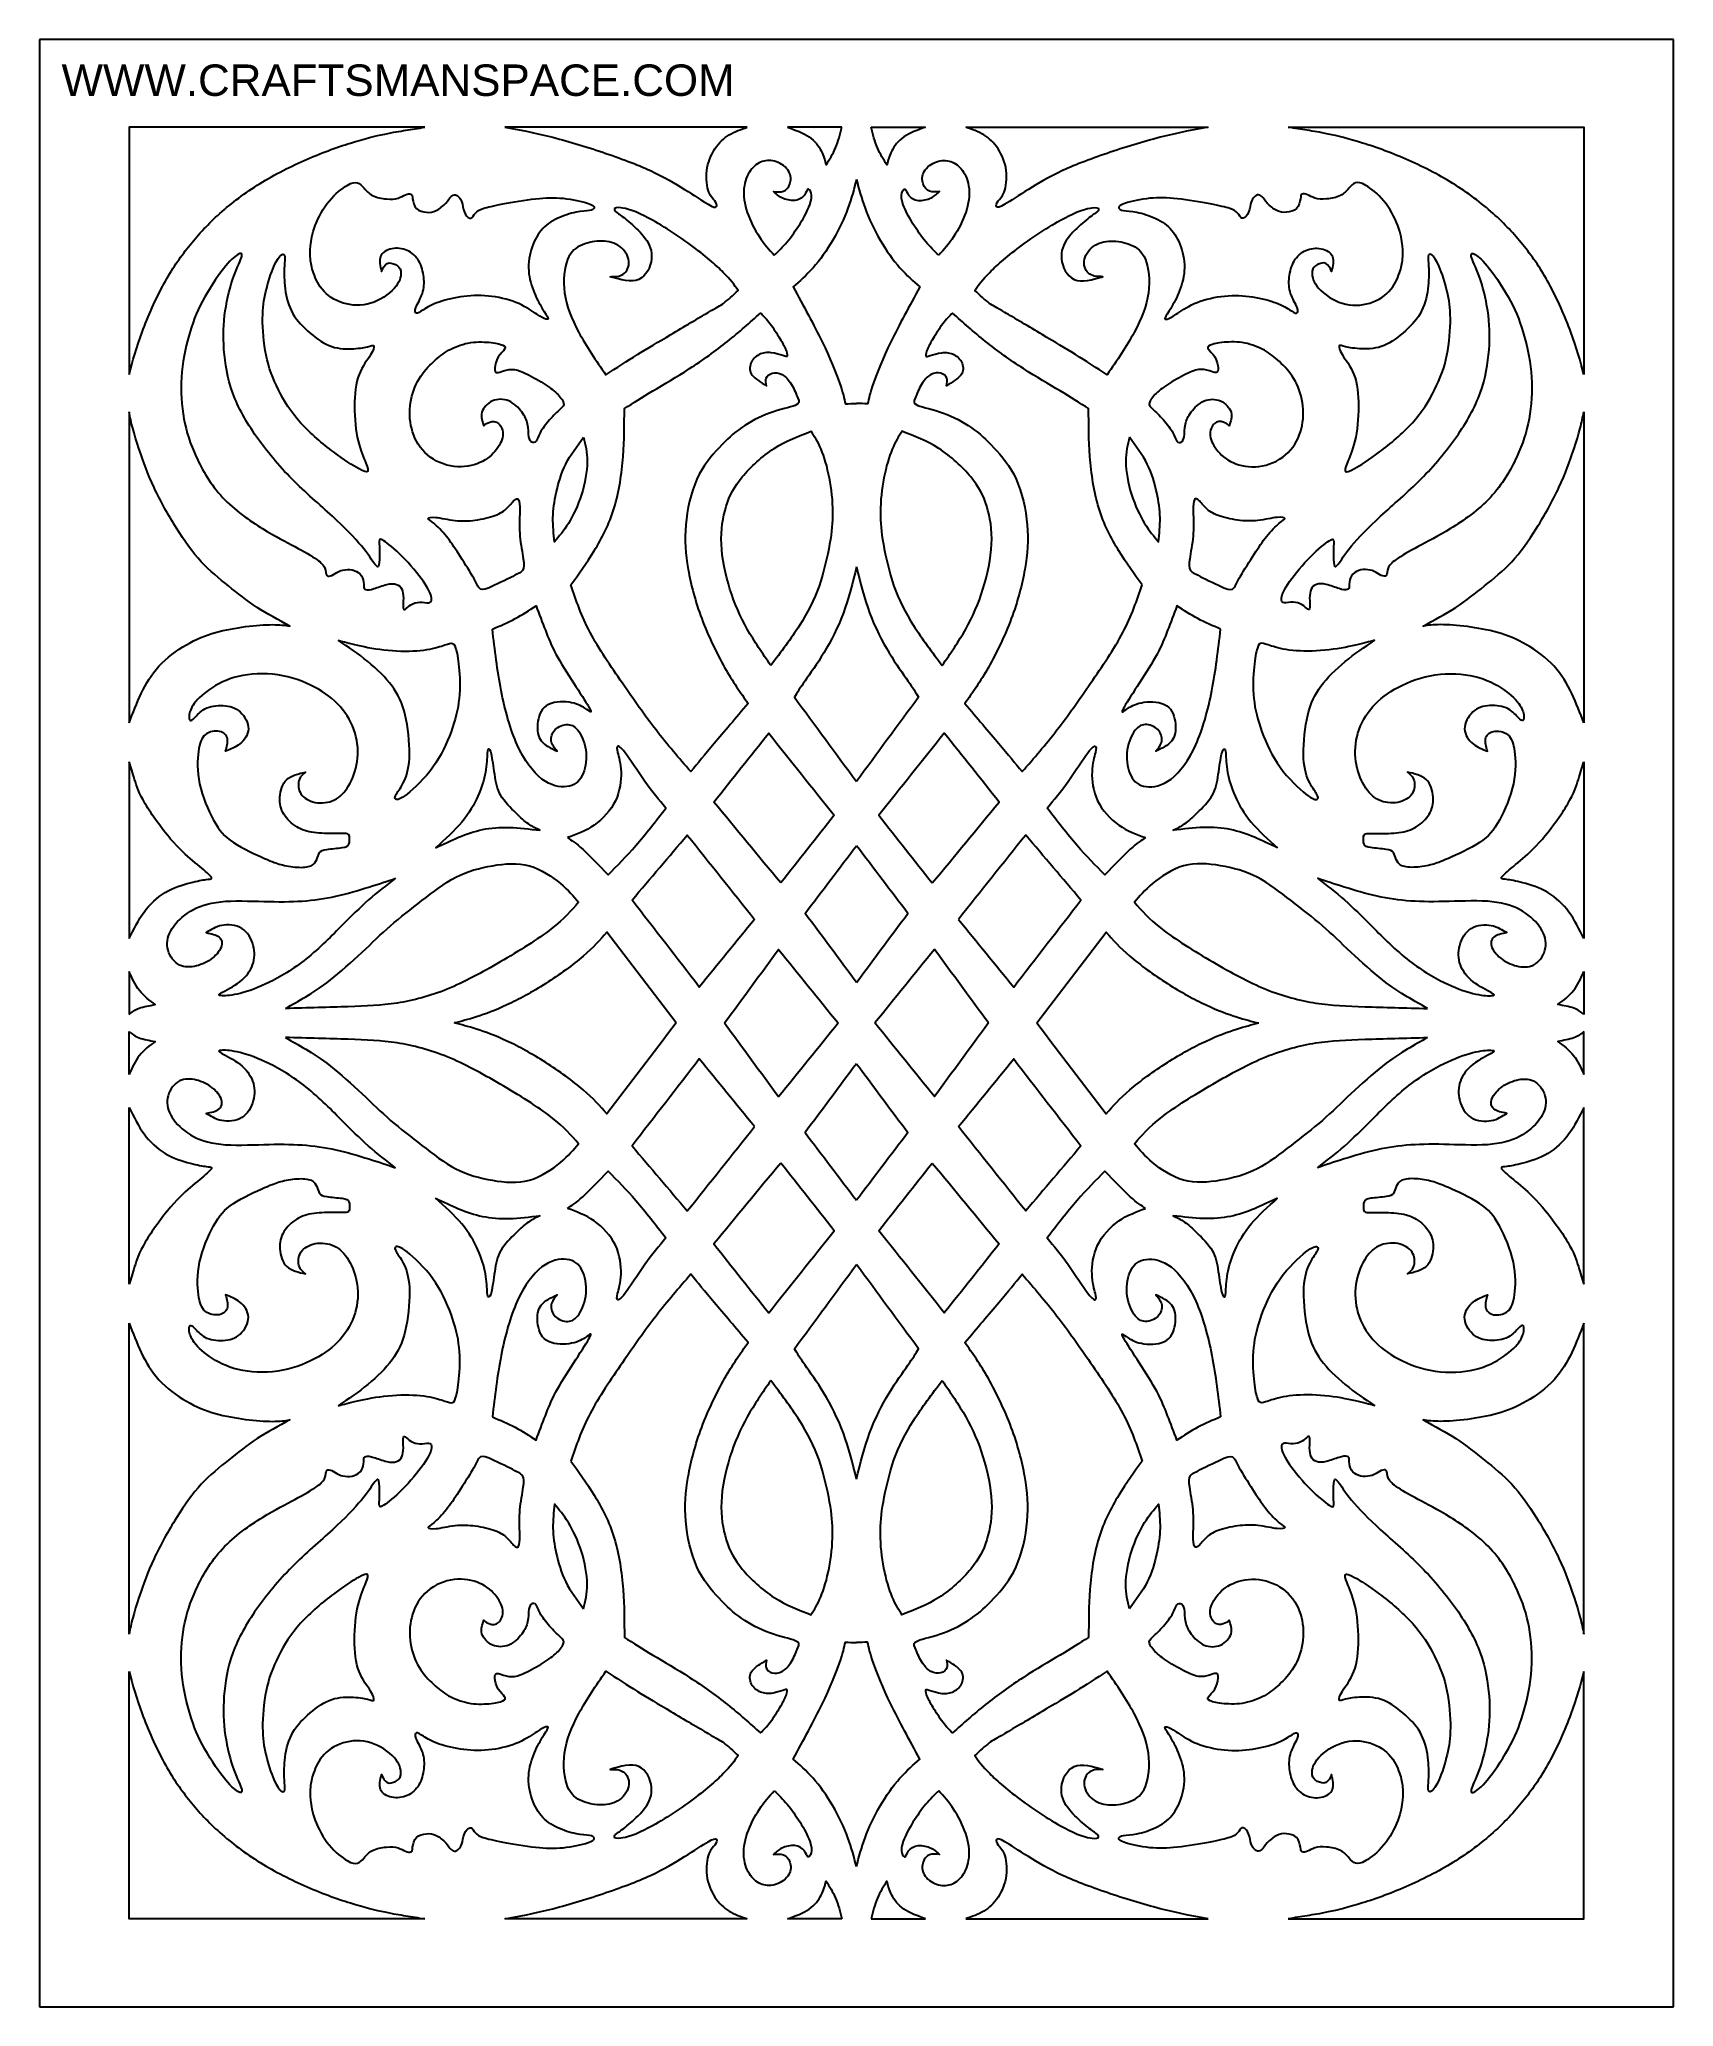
# Model space of a CAD drawing. Header units: millimetres. Extents: x 153 to 480, y 11 to 405.
import ezdxf
from ezdxf.enums import TextEntityAlignment as Align

# ---------------------------------------------------------------- set-up
doc = ezdxf.new("R2010")
doc.units = ezdxf.units.MM
for name, color, linetype in [('Default', 7, 'Continuous'), ('DV1_Default', 7, 'Continuous'), ('DV1_Layer_1', 7, 'Continuous'), ('Layer_1', 7, 'Continuous')]:
    doc.layers.add(name, color=color, linetype=linetype)
doc.styles.add('SEACAD_arial_ttfB', font='arial.ttf')

# ---------------------------------------------------------------- blocks, each defined once
blk = doc.blocks.new('SE')
at = {"layer": 'DV1_Layer_1', "color": 7, "linetype": 'Continuous'}
for points, knots in [([(230.07, 387.46), (230.07, 387.46), (170.82, 387.46), (170.82, 387.46), (170.82, 337.91), (170.82, 337.91)], [0, 0, 0, 0, 0.333333, 0.333333, 1, 1, 1, 1]), ([(170.82, 337.91), (171.54, 340.58), (172.26, 343.24), (173.41, 346.38), (174.57, 349.51), (177.78, 356.73), (180.98, 361.31), (182.72, 363.48), (184.45, 365.66), (186.31, 367.72), (188.58, 369.79), (190.86, 371.87), (193.55, 373.96), (196.5, 375.83), (199.44, 377.71), (205.86, 381.03), (212.38, 383.43), (215.17, 384.3), (217.96, 385.18), (220.28, 385.72), (222.04, 386.09), (223.8, 386.46), (225, 386.66), (226.25, 386.86), (227.49, 387.06), (228.78, 387.26), (230.07, 387.46)], [0, 0, 0, 0, 0.090909, 0.090909, 0.090909, 0.181818, 0.272727, 0.272727, 0.272727, 0.363636, 0.363636, 0.363636, 0.454545, 0.454545, 0.454545, 0.545455, 0.636364, 0.636364, 0.636364, 0.727273, 0.727273, 0.727273, 0.818182, 0.818182, 0.818182, 1, 1, 1, 1]), ([(246.12, 387.46), (248.99, 386.95), (251.85, 386.43), (255.15, 385.6), (258.46, 384.77), (262.21, 383.63), (265.74, 382.44), (269.28, 381.25), (272.6, 380.02), (275.33, 378.76), (278.06, 377.5), (280.21, 376.22), (282.14, 375), (284.07, 373.78), (285.79, 372.64), (286.86, 372.02), (287.94, 371.41), (288.37, 371.32), (288.52, 371.54), (288.68, 371.75), (288.57, 372.27), (288.25, 372.68), (287.94, 373.1), (287.42, 373.41), (287.04, 374.43), (286.65, 375.44), (286.39, 377.16), (286.59, 378.78), (286.79, 380.4), (287.45, 381.91), (288.25, 383.13), (289.05, 384.35), (290, 385.26), (291.1, 385.93), (292.2, 386.61), (293.46, 387.04), (294.72, 387.46)], [0, 0, 0, 0, 0.076923, 0.076923, 0.076923, 0.153846, 0.153846, 0.153846, 0.230769, 0.230769, 0.230769, 0.307692, 0.307692, 0.307692, 0.384615, 0.384615, 0.384615, 0.461538, 0.461538, 0.461538, 0.538462, 0.538462, 0.538462, 0.615385, 0.615385, 0.615385, 0.692308, 0.692308, 0.692308, 0.769231, 0.769231, 0.769231, 0.846154, 0.846154, 0.846154, 1, 1, 1, 1]), ([(302.79, 387.46), (304.37, 386.89), (307.51, 385.75), (309.06, 383.69), (309.56, 382.71), (310.06, 381.74), (310.29, 380.82), (310.52, 379.91), (311.21, 381), (311.89, 382.08), (312.42, 383.34), (312.95, 384.6), (313.32, 386.03), (313.7, 387.46)], [0, 0, 0, 0, 0.166667, 0.333333, 0.333333, 0.333333, 0.5, 0.5, 0.5, 0.666667, 0.666667, 0.666667, 1, 1, 1, 1]), ([(330.44, 387.46), (328.86, 386.89), (325.72, 385.75), (324.17, 383.69), (323.67, 382.71), (323.17, 381.74), (322.94, 380.82), (322.71, 379.91), (322.02, 381), (321.34, 382.08), (320.81, 383.34), (320.28, 384.6), (319.91, 386.03), (319.53, 387.46)], [0, 0, 0, 0, 0.166667, 0.333333, 0.333333, 0.333333, 0.5, 0.5, 0.5, 0.666667, 0.666667, 0.666667, 1, 1, 1, 1]), ([(387.11, 387.46), (384.24, 386.95), (381.38, 386.43), (378.08, 385.6), (374.77, 384.77), (371.02, 383.63), (367.49, 382.44), (363.95, 381.25), (360.63, 380.02), (357.9, 378.76), (355.17, 377.5), (353.02, 376.22), (351.09, 375), (349.16, 373.78), (347.44, 372.64), (346.37, 372.02), (345.29, 371.41), (344.86, 371.32), (344.71, 371.54), (344.55, 371.75), (344.66, 372.27), (344.98, 372.68), (345.29, 373.1), (345.81, 373.41), (346.19, 374.43), (346.58, 375.44), (346.84, 377.16), (346.64, 378.78), (346.44, 380.4), (345.78, 381.91), (344.98, 383.13), (344.18, 384.35), (343.23, 385.26), (342.13, 385.93), (341.03, 386.61), (339.77, 387.04), (338.51, 387.46)], [0, 0, 0, 0, 0.076923, 0.076923, 0.076923, 0.153846, 0.153846, 0.153846, 0.230769, 0.230769, 0.230769, 0.307692, 0.307692, 0.307692, 0.384615, 0.384615, 0.384615, 0.461538, 0.461538, 0.461538, 0.538462, 0.538462, 0.538462, 0.615385, 0.615385, 0.615385, 0.692308, 0.692308, 0.692308, 0.769231, 0.769231, 0.769231, 0.846154, 0.846154, 0.846154, 1, 1, 1, 1]), ([(403.16, 387.46), (403.16, 387.46), (462.41, 387.46), (462.41, 387.46), (462.41, 337.91), (462.41, 337.91)], [0, 0, 0, 0, 0.333333, 0.333333, 1, 1, 1, 1]), ([(462.41, 337.91), (461.69, 340.58), (460.97, 343.24), (459.82, 346.38), (458.66, 349.51), (455.45, 356.73), (452.25, 361.31), (450.51, 363.48), (448.78, 365.66), (446.92, 367.72), (444.65, 369.79), (442.37, 371.87), (439.68, 373.96), (436.73, 375.83), (433.79, 377.71), (427.37, 381.03), (420.85, 383.43), (418.06, 384.3), (415.27, 385.18), (412.95, 385.72), (411.19, 386.09), (409.43, 386.46), (408.23, 386.66), (406.98, 386.86), (405.74, 387.06), (404.45, 387.26), (403.16, 387.46)], [0, 0, 0, 0, 0.090909, 0.090909, 0.090909, 0.181818, 0.272727, 0.272727, 0.272727, 0.363636, 0.363636, 0.363636, 0.454545, 0.454545, 0.454545, 0.545455, 0.636364, 0.636364, 0.636364, 0.727273, 0.727273, 0.727273, 0.818182, 0.818182, 0.818182, 1, 1, 1, 1]), ([(300.13, 361.79), (299.13, 362.91), (298.13, 364.02), (297.17, 365.47), (296.21, 366.92), (295.29, 368.69), (294.72, 370.39), (294.15, 372.1), (293.92, 373.73), (294.06, 375.17), (294.21, 376.62), (295.24, 379.14), (296.84, 380.28), (297.73, 380.58), (298.61, 380.88), (299.59, 380.91), (300.57, 380.55), (301.56, 380.2), (302.56, 379.45), (303.05, 378.61), (303.54, 377.76), (303.51, 376.82), (303.26, 376.09), (303.02, 375.36), (302.56, 374.84), (301.98, 374.63), (301.39, 374.41), (300.67, 374.5), (299.96, 374.59), (300.44, 374.13), (300.93, 373.67), (301.68, 373.31), (302.42, 372.95), (303.42, 372.7), (304.27, 372.8), (305.11, 372.9), (305.8, 373.36), (306.18, 373.86), (306.57, 374.36), (306.74, 375.44), (307.69, 374.5), (307.63, 372.95), (307.24, 371.88), (306.86, 370.81), (306.11, 369.43), (305.3, 368.12), (304.48, 366.8), (303.59, 365.54), (302.72, 364.5), (301.85, 363.45), (300.99, 362.62), (300.13, 361.79)], [0, 0, 0, 0, 0.05, 0.05, 0.05, 0.1, 0.1, 0.1, 0.15, 0.15, 0.15, 0.2, 0.25, 0.25, 0.25, 0.3, 0.3, 0.3, 0.35, 0.35, 0.35, 0.4, 0.4, 0.4, 0.45, 0.45, 0.45, 0.5, 0.5, 0.5, 0.55, 0.55, 0.55, 0.6, 0.6, 0.6, 0.65, 0.65, 0.65, 0.7, 0.75, 0.8, 0.8, 0.8, 0.85, 0.85, 0.85, 0.9, 0.9, 0.9, 1, 1, 1, 1]), ([(333.1, 361.79), (334.1, 362.91), (335.1, 364.02), (336.06, 365.47), (337.02, 366.92), (337.94, 368.69), (338.51, 370.39), (339.08, 372.1), (339.31, 373.73), (339.17, 375.17), (339.02, 376.62), (337.99, 379.14), (336.39, 380.28), (335.5, 380.58), (334.62, 380.88), (333.64, 380.91), (332.66, 380.55), (331.67, 380.2), (330.67, 379.45), (330.18, 378.61), (329.69, 377.76), (329.72, 376.82), (329.97, 376.09), (330.21, 375.36), (330.67, 374.84), (331.25, 374.63), (331.84, 374.41), (332.56, 374.5), (333.27, 374.59), (332.79, 374.13), (332.3, 373.67), (331.55, 373.31), (330.81, 372.95), (329.81, 372.7), (328.96, 372.8), (328.12, 372.9), (327.43, 373.36), (327.05, 373.86), (326.66, 374.36), (326.49, 375.44), (325.54, 374.5), (325.6, 372.95), (325.99, 371.88), (326.37, 370.81), (327.12, 369.43), (327.93, 368.12), (328.75, 366.8), (329.64, 365.54), (330.51, 364.5), (331.38, 363.45), (332.24, 362.62), (333.1, 361.79)], [0, 0, 0, 0, 0.05, 0.05, 0.05, 0.1, 0.1, 0.1, 0.15, 0.15, 0.15, 0.2, 0.25, 0.25, 0.25, 0.3, 0.3, 0.3, 0.35, 0.35, 0.35, 0.4, 0.4, 0.4, 0.45, 0.45, 0.45, 0.5, 0.5, 0.5, 0.55, 0.55, 0.55, 0.6, 0.6, 0.6, 0.65, 0.65, 0.65, 0.7, 0.75, 0.8, 0.8, 0.8, 0.85, 0.85, 0.85, 0.9, 0.9, 0.9, 1, 1, 1, 1]), ([(207.79, 358.24), (208.17, 357.13), (208.77, 355.73), (209.88, 354.55), (210.98, 353.38), (212.58, 352.43), (214.37, 352.02), (216.16, 351.6), (218.13, 351.72), (219.95, 352.42), (221.77, 353.12), (223.43, 354.41), (224.33, 355.6), (225.23, 356.78), (225.52, 358.96), (224.77, 359.65), (224.24, 359.92), (223.71, 360.19), (223.03, 360.39), (222.53, 360.15), (222.03, 359.9), (221.71, 359.22), (221.4, 358.53), (221.14, 359.62), (220.88, 360.7), (221.21, 361.52), (221.54, 362.34), (222.46, 362.88), (223.47, 363.09), (224.49, 363.31), (225.6, 363.19), (226.56, 362.77), (227.52, 362.34), (228.32, 361.59), (228.88, 360.63), (229.44, 359.67), (229.75, 358.5), (229.88, 357.39), (230.01, 356.27), (229.95, 355.21), (229.6, 354.15), (229.24, 353.09), (228.58, 352.03), (228.31, 351.32), (228.04, 350.6), (228.15, 350.23), (228.41, 350.19), (228.67, 350.14), (229.07, 350.43), (229.8, 350.87), (230.53, 351.32), (231.58, 351.92), (232.97, 352.42), (234.36, 352.92), (236.08, 353.32), (237.9, 353.54), (239.71, 353.75), (241.63, 353.78), (243.55, 353.54), (245.47, 353.29), (249.3, 352.26), (251.65, 350.54), (252.52, 349.97), (253.39, 349.4), (254.54, 348.83), (254.88, 348.94), (254.75, 349.27), (254.62, 349.6), (254.19, 350.2), (253.64, 351.13), (253.08, 352.06), (251.7, 354.58), (250.9, 357.67), (250.89, 359.29), (250.87, 360.91), (251.25, 362.59), (251.8, 364.01), (252.36, 365.43), (253.11, 366.57), (254.09, 367.49), (255.08, 368.4), (256.31, 369.09), (257.59, 369.59), (258.86, 370.09), (260.18, 370.41), (261.22, 370.56), (262.27, 370.72), (263.04, 370.72), (263.48, 370.84), (263.93, 370.95), (264.15, 371.41), (263.64, 372.1), (259.63, 373.01), (257.82, 373.21), (256, 373.41), (254.37, 373.36), (252.28, 373.11), (250.19, 372.87), (247.64, 372.44), (245.75, 372.08), (243.86, 371.72), (242.63, 371.44), (241.8, 371.17), (240.97, 370.89), (240.54, 370.64), (240.23, 370.25), (239.91, 369.86), (239.51, 368.83), (238.05, 369.69), (237.62, 372.27), (237.34, 372.95), (237.11, 373.25), (236.88, 373.56), (236.56, 373.81), (236.25, 373.88), (235.94, 373.96), (235.31, 373.73), (234.79, 372.81), (234.29, 372.27), (233.79, 371.72), (233.04, 371.09), (232.37, 370.75), (231.7, 370.41), (231.1, 370.35), (230.4, 370.41), (229.7, 370.46), (228.09, 370.81), (227.75, 372.53), (227.65, 373.1), (227.55, 373.67), (227.49, 374.24), (226.63, 374.13), (226.2, 373.94), (225.78, 373.76), (225.35, 373.44), (224.73, 373.25), (224.12, 373.07), (223.31, 373.01), (222.38, 373.08), (221.45, 373.15), (219.34, 373.56), (218.36, 374.76), (217.92, 375.26), (217.48, 375.76), (217.07, 376.16), (216.59, 376.32), (216.1, 376.47), (215.53, 376.39), (214.53, 375.8), (213.53, 375.22), (210.66, 373.04), (208.72, 369.38), (208.12, 367.76), (207.52, 366.14), (207.06, 363.34), (207.06, 361.79), (207.14, 360.99), (207.23, 360.19), (207.4, 359.36), (207.79, 358.24)], [0, 0, 0, 0, 0.015625, 0.015625, 0.015625, 0.03125, 0.03125, 0.03125, 0.046875, 0.046875, 0.046875, 0.0625, 0.0625, 0.0625, 0.078125, 0.09375, 0.09375, 0.09375, 0.109375, 0.109375, 0.109375, 0.125, 0.125, 0.125, 0.140625, 0.140625, 0.140625, 0.15625, 0.15625, 0.15625, 0.171875, 0.171875, 0.171875, 0.1875, 0.1875, 0.1875, 0.203125, 0.203125, 0.203125, 0.21875, 0.21875, 0.21875, 0.234375, 0.234375, 0.234375, 0.25, 0.25, 0.25, 0.265625, 0.265625, 0.265625, 0.28125, 0.28125, 0.28125, 0.296875, 0.296875, 0.296875, 0.3125, 0.3125, 0.3125, 0.328125, 0.34375, 0.34375, 0.34375, 0.359375, 0.375, 0.375, 0.375, 0.390625, 0.390625, 0.390625, 0.40625, 0.421875, 0.421875, 0.421875, 0.4375, 0.4375, 0.4375, 0.453125, 0.453125, 0.453125, 0.46875, 0.46875, 0.46875, 0.484375, 0.484375, 0.484375, 0.5, 0.5, 0.5, 0.515625, 0.53125, 0.546875, 0.546875, 0.546875, 0.5625, 0.5625, 0.5625, 0.578125, 0.578125, 0.578125, 0.59375, 0.59375, 0.59375, 0.609375, 0.609375, 0.609375, 0.625, 0.640625, 0.65625, 0.671875, 0.671875, 0.671875, 0.6875, 0.6875, 0.6875, 0.703125, 0.71875, 0.71875, 0.71875, 0.734375, 0.734375, 0.734375, 0.75, 0.75, 0.75, 0.765625, 0.78125, 0.78125, 0.78125, 0.796875, 0.8125, 0.8125, 0.8125, 0.828125, 0.828125, 0.828125, 0.84375, 0.84375, 0.84375, 0.859375, 0.875, 0.875, 0.875, 0.890625, 0.890625, 0.890625, 0.90625, 0.90625, 0.90625, 0.921875, 0.9375, 0.9375, 0.9375, 0.953125, 0.96875, 0.96875, 0.96875, 1, 1, 1, 1]), ([(316.61, 376.99), (316.13, 375.13), (315.64, 373.27), (314.88, 371.22), (314.12, 369.18), (313.09, 366.94), (311.88, 364.85), (310.66, 362.77), (309.26, 360.82), (307.9, 359.27), (306.54, 357.73), (305.22, 356.58), (303.91, 355.44), (306, 351.63), (308.09, 347.83), (309.72, 344.46), (311.35, 341.1), (312.52, 338.18), (313.22, 336.18), (313.92, 334.17), (314.15, 333.09), (314.38, 332), (315.13, 332.03), (315.87, 332.06), (316.61, 332.08)], [0, 0, 0, 0, 0.111111, 0.111111, 0.111111, 0.222222, 0.222222, 0.222222, 0.333333, 0.333333, 0.333333, 0.444444, 0.444444, 0.444444, 0.555556, 0.555556, 0.555556, 0.666667, 0.666667, 0.666667, 0.777778, 0.777778, 0.777778, 1, 1, 1, 1]), ([(316.61, 376.99), (317.1, 375.13), (317.59, 373.27), (318.35, 371.22), (319.1, 369.18), (320.14, 366.94), (321.35, 364.85), (322.57, 362.77), (323.97, 360.82), (325.33, 359.27), (326.69, 357.73), (328.01, 356.58), (329.32, 355.44), (327.23, 351.63), (325.14, 347.83), (323.51, 344.46), (321.88, 341.1), (320.71, 338.18), (320.01, 336.18), (319.31, 334.17), (319.08, 333.09), (318.85, 332), (318.1, 332.03), (317.36, 332.06), (316.61, 332.08)], [0, 0, 0, 0, 0.111111, 0.111111, 0.111111, 0.222222, 0.222222, 0.222222, 0.333333, 0.333333, 0.333333, 0.444444, 0.444444, 0.444444, 0.555556, 0.555556, 0.555556, 0.666667, 0.666667, 0.666667, 0.777778, 0.777778, 0.777778, 1, 1, 1, 1]), ([(425.44, 358.24), (425.06, 357.13), (424.46, 355.73), (423.35, 354.55), (422.25, 353.38), (420.65, 352.43), (418.86, 352.02), (417.07, 351.6), (415.1, 351.72), (413.28, 352.42), (411.46, 353.12), (409.8, 354.41), (408.9, 355.6), (408, 356.78), (407.71, 358.96), (408.46, 359.65), (408.99, 359.92), (409.52, 360.19), (410.2, 360.39), (410.7, 360.15), (411.2, 359.9), (411.52, 359.22), (411.83, 358.53), (412.09, 359.62), (412.35, 360.7), (412.02, 361.52), (411.69, 362.34), (410.77, 362.88), (409.76, 363.09), (408.74, 363.31), (407.63, 363.19), (406.67, 362.77), (405.71, 362.34), (404.91, 361.59), (404.35, 360.63), (403.79, 359.67), (403.48, 358.5), (403.35, 357.39), (403.22, 356.27), (403.28, 355.21), (403.63, 354.15), (403.99, 353.09), (404.65, 352.03), (404.92, 351.32), (405.19, 350.6), (405.08, 350.23), (404.82, 350.19), (404.56, 350.14), (404.16, 350.43), (403.43, 350.87), (402.7, 351.32), (401.64, 351.92), (400.26, 352.42), (398.87, 352.92), (397.15, 353.32), (395.33, 353.54), (393.52, 353.75), (391.6, 353.78), (389.68, 353.54), (387.76, 353.29), (383.93, 352.26), (381.58, 350.54), (380.71, 349.97), (379.84, 349.4), (378.69, 348.83), (378.35, 348.94), (378.48, 349.27), (378.61, 349.6), (379.04, 350.2), (379.59, 351.13), (380.15, 352.06), (381.53, 354.58), (382.33, 357.67), (382.34, 359.29), (382.36, 360.91), (381.98, 362.59), (381.42, 364.01), (380.87, 365.43), (380.12, 366.57), (379.14, 367.49), (378.15, 368.4), (376.92, 369.09), (375.64, 369.59), (374.37, 370.09), (373.05, 370.41), (372.01, 370.56), (370.96, 370.72), (370.19, 370.72), (369.75, 370.84), (369.3, 370.95), (369.08, 371.41), (369.59, 372.1), (373.6, 373.01), (375.41, 373.21), (377.23, 373.41), (378.86, 373.36), (380.95, 373.11), (383.04, 372.87), (385.59, 372.44), (387.48, 372.08), (389.37, 371.72), (390.6, 371.44), (391.43, 371.17), (392.26, 370.89), (392.69, 370.64), (393, 370.25), (393.32, 369.86), (393.72, 368.83), (395.18, 369.69), (395.61, 372.27), (395.89, 372.95), (396.12, 373.25), (396.35, 373.56), (396.67, 373.81), (396.98, 373.88), (397.29, 373.96), (397.92, 373.73), (398.44, 372.81), (398.94, 372.27), (399.44, 371.72), (400.19, 371.09), (400.86, 370.75), (401.53, 370.41), (402.13, 370.35), (402.83, 370.41), (403.53, 370.46), (405.14, 370.81), (405.48, 372.53), (405.58, 373.1), (405.68, 373.67), (405.74, 374.24), (406.6, 374.13), (407.03, 373.94), (407.45, 373.76), (407.88, 373.44), (408.5, 373.25), (409.11, 373.07), (409.92, 373.01), (410.85, 373.08), (411.78, 373.15), (413.89, 373.56), (414.87, 374.76), (415.31, 375.26), (415.75, 375.76), (416.16, 376.16), (416.64, 376.32), (417.13, 376.47), (417.7, 376.39), (418.7, 375.8), (419.7, 375.22), (422.57, 373.04), (424.51, 369.38), (425.11, 367.76), (425.71, 366.14), (426.17, 363.34), (426.17, 361.79), (426.09, 360.99), (426, 360.19), (425.83, 359.36), (425.44, 358.24)], [0, 0, 0, 0, 0.015625, 0.015625, 0.015625, 0.03125, 0.03125, 0.03125, 0.046875, 0.046875, 0.046875, 0.0625, 0.0625, 0.0625, 0.078125, 0.09375, 0.09375, 0.09375, 0.109375, 0.109375, 0.109375, 0.125, 0.125, 0.125, 0.140625, 0.140625, 0.140625, 0.15625, 0.15625, 0.15625, 0.171875, 0.171875, 0.171875, 0.1875, 0.1875, 0.1875, 0.203125, 0.203125, 0.203125, 0.21875, 0.21875, 0.21875, 0.234375, 0.234375, 0.234375, 0.25, 0.25, 0.25, 0.265625, 0.265625, 0.265625, 0.28125, 0.28125, 0.28125, 0.296875, 0.296875, 0.296875, 0.3125, 0.3125, 0.3125, 0.328125, 0.34375, 0.34375, 0.34375, 0.359375, 0.375, 0.375, 0.375, 0.390625, 0.390625, 0.390625, 0.40625, 0.421875, 0.421875, 0.421875, 0.4375, 0.4375, 0.4375, 0.453125, 0.453125, 0.453125, 0.46875, 0.46875, 0.46875, 0.484375, 0.484375, 0.484375, 0.5, 0.5, 0.5, 0.515625, 0.53125, 0.546875, 0.546875, 0.546875, 0.5625, 0.5625, 0.5625, 0.578125, 0.578125, 0.578125, 0.59375, 0.59375, 0.59375, 0.609375, 0.609375, 0.609375, 0.625, 0.640625, 0.65625, 0.671875, 0.671875, 0.671875, 0.6875, 0.6875, 0.6875, 0.703125, 0.71875, 0.71875, 0.71875, 0.734375, 0.734375, 0.734375, 0.75, 0.75, 0.75, 0.765625, 0.78125, 0.78125, 0.78125, 0.796875, 0.8125, 0.8125, 0.8125, 0.828125, 0.828125, 0.828125, 0.84375, 0.84375, 0.84375, 0.859375, 0.875, 0.875, 0.875, 0.890625, 0.890625, 0.890625, 0.90625, 0.90625, 0.90625, 0.921875, 0.9375, 0.9375, 0.9375, 0.953125, 0.96875, 0.96875, 0.96875, 1, 1, 1, 1]), ([(286.89, 350.33), (285.08, 349.29), (281.96, 347.43), (279.38, 345.89), (276.8, 344.36), (274.77, 343.16), (272.7, 341.87), (270.62, 340.59), (268.5, 339.21), (266.39, 337.84), (264.41, 340.7), (260.46, 346.42), (258.46, 351.69), (258.1, 354.25), (257.74, 356.81), (258.03, 359.3), (258.7, 360.95), (259.37, 362.59), (261.49, 364.2), (265.7, 364.88), (268.16, 364.31), (269.15, 363.58), (270.14, 362.85), (271.62, 360.5), (270.59, 358.5), (269.86, 358), (269.13, 357.5), (268.19, 357.5), (267.25, 357.5), (269.36, 356.9), (271.48, 356.3), (272.98, 356.94), (274.49, 357.59), (275.37, 359.47), (275.53, 361.08), (275.69, 362.68), (275.12, 364), (274.27, 365.17), (273.43, 366.34), (272.31, 367.37), (271.32, 368.22), (270.34, 369.06), (268.62, 370.38), (268.16, 370.66), (268.09, 370.88), (268.02, 371.09), (268.1, 371.38), (268.98, 371.35), (269.85, 371.32), (271.51, 370.98), (274.16, 369.65), (276.8, 368.32), (280.44, 366), (283.34, 363.88), (286.25, 361.76), (288.42, 359.85), (289.9, 358.36), (291.37, 356.87), (292.14, 355.81), (292.92, 354.75), (291.86, 353.78), (290.8, 352.81), (290.01, 352.2), (289.23, 351.6), (288.71, 351.37), (286.89, 350.33)], [0, 0, 0, 0, 0.038462, 0.038462, 0.038462, 0.076923, 0.076923, 0.076923, 0.115385, 0.115385, 0.115385, 0.153846, 0.192308, 0.192308, 0.192308, 0.230769, 0.230769, 0.230769, 0.269231, 0.307692, 0.346154, 0.346154, 0.346154, 0.384615, 0.423077, 0.423077, 0.423077, 0.461538, 0.461538, 0.461538, 0.5, 0.5, 0.5, 0.538462, 0.538462, 0.538462, 0.576923, 0.576923, 0.576923, 0.615385, 0.615385, 0.615385, 0.653846, 0.692308, 0.692308, 0.692308, 0.730769, 0.730769, 0.730769, 0.769231, 0.769231, 0.769231, 0.807692, 0.807692, 0.807692, 0.846154, 0.846154, 0.846154, 0.884615, 0.884615, 0.884615, 0.923077, 0.923077, 0.923077, 1, 1, 1, 1]), ([(346.34, 350.33), (348.15, 349.29), (351.27, 347.43), (353.85, 345.89), (356.43, 344.36), (358.46, 343.16), (360.53, 341.87), (362.61, 340.59), (364.73, 339.21), (366.84, 337.84), (368.82, 340.7), (372.77, 346.42), (374.77, 351.69), (375.13, 354.25), (375.49, 356.81), (375.2, 359.3), (374.53, 360.95), (373.85, 362.59), (371.74, 364.2), (367.53, 364.88), (365.07, 364.31), (364.08, 363.58), (363.09, 362.85), (361.61, 360.5), (362.64, 358.5), (363.37, 358), (364.1, 357.5), (365.04, 357.5), (365.98, 357.5), (363.87, 356.9), (361.75, 356.3), (360.25, 356.94), (358.74, 357.59), (357.86, 359.47), (357.7, 361.08), (357.54, 362.68), (358.11, 364), (358.96, 365.17), (359.8, 366.34), (360.92, 367.37), (361.91, 368.22), (362.89, 369.06), (364.61, 370.38), (365.07, 370.66), (365.14, 370.88), (365.21, 371.09), (365.13, 371.38), (364.25, 371.35), (363.38, 371.32), (361.72, 370.98), (359.07, 369.65), (356.43, 368.32), (352.79, 366), (349.89, 363.88), (346.98, 361.76), (344.81, 359.85), (343.33, 358.36), (341.86, 356.87), (341.08, 355.81), (340.31, 354.75), (341.37, 353.78), (342.43, 352.81), (343.22, 352.2), (344, 351.6), (344.52, 351.37), (346.34, 350.33)], [0, 0, 0, 0, 0.038462, 0.038462, 0.038462, 0.076923, 0.076923, 0.076923, 0.115385, 0.115385, 0.115385, 0.153846, 0.192308, 0.192308, 0.192308, 0.230769, 0.230769, 0.230769, 0.269231, 0.307692, 0.346154, 0.346154, 0.346154, 0.384615, 0.423077, 0.423077, 0.423077, 0.461538, 0.461538, 0.461538, 0.5, 0.5, 0.5, 0.538462, 0.538462, 0.538462, 0.576923, 0.576923, 0.576923, 0.615385, 0.615385, 0.615385, 0.653846, 0.692308, 0.692308, 0.692308, 0.730769, 0.730769, 0.730769, 0.769231, 0.769231, 0.769231, 0.807692, 0.807692, 0.807692, 0.846154, 0.846154, 0.846154, 0.884615, 0.884615, 0.884615, 0.923077, 0.923077, 0.923077, 1, 1, 1, 1]), ([(197.56, 306.97), (194.98, 308.56), (188.86, 312.85), (185.48, 318.75), (184.26, 321.4), (183.05, 324.04), (182.3, 326.39), (181.81, 329.01), (181.33, 331.63), (181.1, 334.52), (181.29, 337.38), (181.47, 340.24), (182.07, 343.08), (182.77, 345.58), (183.47, 348.08), (184.28, 350.26), (185.51, 352.59), (186.74, 354.92), (188.4, 357.41), (189.7, 359.07), (191, 360.73), (191.95, 361.56), (192.59, 361.94), (193.23, 362.31), (193.58, 362.22), (193.39, 361.52), (193.21, 360.82), (191.77, 358.19), (189.8, 350.63), (189.54, 343.08), (190.52, 337.12), (191.59, 334.17), (192.66, 331.23), (194.32, 328.31), (196.35, 325.4), (198.39, 322.5), (200.79, 319.61), (203.47, 316.92), (206.14, 314.23), (212.04, 309.25), (215.99, 305.18), (217.37, 303.51), (218.76, 301.83), (219.56, 300.52), (220.07, 299.86), (220.57, 299.2), (220.97, 299.2), (221.02, 301.26), (221.01, 302.18), (221, 303.09), (220.88, 304.7), (221.11, 305.04), (221.87, 304.55), (222.63, 304.07), (224.03, 302.92), (225.56, 301.38), (227.09, 299.83), (230.41, 295.94), (231.33, 293.76), (231.43, 293.09), (231.53, 292.42), (231.27, 292.16), (230.83, 292.12), (230.38, 292.07), (229.75, 292.25), (229.11, 292.23), (228.47, 292.22), (227.81, 292.02), (227.31, 291.72), (226.81, 291.42), (226.12, 290.61), (225.78, 290.73), (225.73, 291.14), (225.69, 291.56), (225.78, 292.33), (225.78, 293.03), (225.78, 293.73), (225.69, 294.36), (225.47, 294.84), (225.26, 295.31), (224.92, 295.62), (224.42, 295.79), (223.91, 295.97), (223.26, 296), (222.44, 295.79), (221.63, 295.59), (220.65, 295.17), (219.89, 294.94), (219.14, 294.71), (218.05, 294.65), (217.79, 295.25), (217.85, 296.57), (217.62, 297.13), (217.39, 297.68), (216.9, 298.14), (216.36, 298.41), (215.82, 298.69), (215.21, 298.77), (214.6, 298.76), (213.98, 298.74), (213.35, 298.63), (212.82, 298.4), (212.29, 298.17), (211.87, 297.83), (211.45, 297.61), (211.04, 297.4), (210.64, 297.31), (210.43, 297.58), (210.23, 297.86), (210.23, 298.49), (210.03, 299.04), (209.83, 299.6), (209.43, 300.09), (208.45, 300.79), (207.46, 301.49), (205.88, 302.41), (204.05, 303.38), (202.22, 304.35), (200.13, 305.38), (197.56, 306.97)], [0, 0, 0, 0, 0.020833, 0.041667, 0.041667, 0.041667, 0.0625, 0.0625, 0.0625, 0.083333, 0.083333, 0.083333, 0.104167, 0.104167, 0.104167, 0.125, 0.125, 0.125, 0.145833, 0.145833, 0.145833, 0.166667, 0.166667, 0.166667, 0.1875, 0.1875, 0.1875, 0.208333, 0.229167, 0.25, 0.270833, 0.270833, 0.270833, 0.291667, 0.291667, 0.291667, 0.3125, 0.3125, 0.3125, 0.333333, 0.354167, 0.354167, 0.354167, 0.375, 0.375, 0.375, 0.395833, 0.416667, 0.416667, 0.416667, 0.4375, 0.458333, 0.458333, 0.458333, 0.479167, 0.479167, 0.479167, 0.5, 0.520833, 0.520833, 0.520833, 0.541667, 0.541667, 0.541667, 0.5625, 0.5625, 0.5625, 0.583333, 0.583333, 0.583333, 0.604167, 0.625, 0.625, 0.625, 0.645833, 0.645833, 0.645833, 0.666667, 0.666667, 0.666667, 0.6875, 0.6875, 0.6875, 0.708333, 0.708333, 0.708333, 0.729167, 0.729167, 0.729167, 0.75, 0.770833, 0.791667, 0.791667, 0.791667, 0.8125, 0.8125, 0.8125, 0.833333, 0.833333, 0.833333, 0.854167, 0.854167, 0.854167, 0.875, 0.875, 0.875, 0.895833, 0.895833, 0.895833, 0.916667, 0.916667, 0.916667, 0.9375, 0.9375, 0.9375, 0.958333, 0.958333, 0.958333, 1, 1, 1, 1]), ([(197.57, 349.14), (197.56, 347), (197.96, 341.44), (199.62, 337.04), (200.73, 334.82), (201.85, 332.6), (203.25, 330.37), (205.2, 328.21), (207.14, 326.05), (209.63, 323.96), (211.77, 322.35), (213.9, 320.75), (215.67, 319.64), (216.8, 319.01), (217.93, 318.38), (218.42, 318.23), (218.61, 318.42), (218.79, 318.6), (218.68, 319.12), (218.28, 320.11), (217.88, 321.09), (217.19, 322.55), (216.72, 324.56), (216.24, 326.56), (215.99, 329.11), (215.99, 331.5), (215.99, 333.89), (216.5, 338.35), (219.68, 342.13), (219.97, 343.39), (219.85, 343.6), (219.74, 343.82), (219.36, 343.62), (218.59, 343.43), (217.82, 343.25), (216.65, 343.08), (215.29, 343.03), (213.93, 342.99), (212.38, 343.08), (210.88, 343.69), (209.38, 344.31), (207.92, 345.45), (206.6, 346.64), (205.28, 347.83), (204.11, 349.06), (203.34, 350.62), (202.56, 352.18), (201.82, 355.95), (201.88, 358.59), (201.93, 359.55), (201.99, 360.5), (202.08, 361.11), (202.02, 361.52), (201.96, 361.94), (201.76, 362.16), (201.38, 361.91), (200.99, 361.65), (200.42, 360.91), (199.83, 359.56), (199.24, 358.22), (198.64, 356.27), (198.23, 354.54), (197.81, 352.81), (197.58, 351.29), (197.57, 349.14)], [0, 0, 0, 0, 0.04, 0.08, 0.08, 0.08, 0.12, 0.12, 0.12, 0.16, 0.16, 0.16, 0.2, 0.2, 0.2, 0.24, 0.24, 0.24, 0.28, 0.28, 0.28, 0.32, 0.32, 0.32, 0.36, 0.36, 0.36, 0.4, 0.44, 0.48, 0.48, 0.48, 0.52, 0.52, 0.52, 0.56, 0.56, 0.56, 0.6, 0.6, 0.6, 0.64, 0.64, 0.64, 0.68, 0.68, 0.68, 0.72, 0.76, 0.76, 0.76, 0.8, 0.8, 0.8, 0.84, 0.84, 0.84, 0.88, 0.88, 0.88, 0.92, 0.92, 0.92, 1, 1, 1, 1]), ([(435.67, 306.97), (438.25, 308.56), (444.37, 312.85), (447.75, 318.75), (448.97, 321.4), (450.18, 324.04), (450.93, 326.39), (451.42, 329.01), (451.9, 331.63), (452.13, 334.52), (451.94, 337.38), (451.76, 340.24), (451.16, 343.08), (450.46, 345.58), (449.76, 348.08), (448.95, 350.26), (447.72, 352.59), (446.49, 354.92), (444.83, 357.41), (443.53, 359.07), (442.23, 360.73), (441.28, 361.56), (440.64, 361.94), (440, 362.31), (439.65, 362.22), (439.84, 361.52), (440.02, 360.82), (441.46, 358.19), (443.43, 350.63), (443.69, 343.08), (442.71, 337.12), (441.64, 334.17), (440.57, 331.23), (438.91, 328.31), (436.88, 325.4), (434.84, 322.5), (432.44, 319.61), (429.76, 316.92), (427.09, 314.23), (421.19, 309.25), (417.24, 305.18), (415.85, 303.51), (414.47, 301.83), (413.67, 300.52), (413.16, 299.86), (412.66, 299.2), (412.26, 299.2), (412.21, 301.26), (412.22, 302.18), (412.23, 303.09), (412.35, 304.7), (412.12, 305.04), (411.36, 304.55), (410.6, 304.07), (409.2, 302.92), (407.67, 301.38), (406.14, 299.83), (402.82, 295.94), (401.9, 293.76), (401.8, 293.09), (401.7, 292.42), (401.96, 292.16), (402.4, 292.12), (402.85, 292.07), (403.48, 292.25), (404.12, 292.23), (404.76, 292.22), (405.42, 292.02), (405.92, 291.72), (406.42, 291.42), (407.11, 290.61), (407.45, 290.73), (407.5, 291.14), (407.54, 291.56), (407.45, 292.33), (407.45, 293.03), (407.45, 293.73), (407.54, 294.36), (407.76, 294.84), (407.97, 295.31), (408.31, 295.62), (408.81, 295.79), (409.32, 295.97), (409.97, 296), (410.79, 295.79), (411.6, 295.59), (412.58, 295.17), (413.34, 294.94), (414.09, 294.71), (415.18, 294.65), (415.44, 295.25), (415.38, 296.57), (415.61, 297.13), (415.84, 297.68), (416.33, 298.14), (416.87, 298.41), (417.41, 298.69), (418.02, 298.77), (418.63, 298.76), (419.25, 298.74), (419.88, 298.63), (420.41, 298.4), (420.93, 298.17), (421.36, 297.83), (421.78, 297.61), (422.19, 297.4), (422.59, 297.31), (422.8, 297.58), (423, 297.86), (423, 298.49), (423.2, 299.04), (423.4, 299.6), (423.8, 300.09), (424.78, 300.79), (425.77, 301.49), (427.35, 302.41), (429.18, 303.38), (431.01, 304.35), (433.1, 305.38), (435.67, 306.97)], [0, 0, 0, 0, 0.020833, 0.041667, 0.041667, 0.041667, 0.0625, 0.0625, 0.0625, 0.083333, 0.083333, 0.083333, 0.104167, 0.104167, 0.104167, 0.125, 0.125, 0.125, 0.145833, 0.145833, 0.145833, 0.166667, 0.166667, 0.166667, 0.1875, 0.1875, 0.1875, 0.208333, 0.229167, 0.25, 0.270833, 0.270833, 0.270833, 0.291667, 0.291667, 0.291667, 0.3125, 0.3125, 0.3125, 0.333333, 0.354167, 0.354167, 0.354167, 0.375, 0.375, 0.375, 0.395833, 0.416667, 0.416667, 0.416667, 0.4375, 0.458333, 0.458333, 0.458333, 0.479167, 0.479167, 0.479167, 0.5, 0.520833, 0.520833, 0.520833, 0.541667, 0.541667, 0.541667, 0.5625, 0.5625, 0.5625, 0.583333, 0.583333, 0.583333, 0.604167, 0.625, 0.625, 0.625, 0.645833, 0.645833, 0.645833, 0.666667, 0.666667, 0.666667, 0.6875, 0.6875, 0.6875, 0.708333, 0.708333, 0.708333, 0.729167, 0.729167, 0.729167, 0.75, 0.770833, 0.791667, 0.791667, 0.791667, 0.8125, 0.8125, 0.8125, 0.833333, 0.833333, 0.833333, 0.854167, 0.854167, 0.854167, 0.875, 0.875, 0.875, 0.895833, 0.895833, 0.895833, 0.916667, 0.916667, 0.916667, 0.9375, 0.9375, 0.9375, 0.958333, 0.958333, 0.958333, 1, 1, 1, 1]), ([(435.66, 349.14), (435.67, 347), (435.27, 341.44), (433.61, 337.04), (432.5, 334.82), (431.38, 332.6), (429.98, 330.37), (428.03, 328.21), (426.09, 326.05), (423.6, 323.96), (421.46, 322.35), (419.33, 320.75), (417.56, 319.64), (416.43, 319.01), (415.3, 318.38), (414.81, 318.23), (414.62, 318.42), (414.44, 318.6), (414.55, 319.12), (414.95, 320.11), (415.35, 321.09), (416.04, 322.55), (416.51, 324.56), (416.99, 326.56), (417.24, 329.11), (417.24, 331.5), (417.24, 333.89), (416.73, 338.35), (413.55, 342.13), (413.26, 343.39), (413.38, 343.6), (413.49, 343.82), (413.87, 343.62), (414.64, 343.43), (415.41, 343.25), (416.58, 343.08), (417.94, 343.03), (419.3, 342.99), (420.85, 343.08), (422.35, 343.69), (423.85, 344.31), (425.31, 345.45), (426.63, 346.64), (427.95, 347.83), (429.12, 349.06), (429.89, 350.62), (430.67, 352.18), (431.41, 355.95), (431.35, 358.59), (431.3, 359.55), (431.24, 360.5), (431.15, 361.11), (431.21, 361.52), (431.27, 361.94), (431.47, 362.16), (431.85, 361.91), (432.24, 361.65), (432.81, 360.91), (433.4, 359.56), (433.99, 358.22), (434.59, 356.27), (435, 354.54), (435.42, 352.81), (435.65, 351.29), (435.66, 349.14)], [0, 0, 0, 0, 0.04, 0.08, 0.08, 0.08, 0.12, 0.12, 0.12, 0.16, 0.16, 0.16, 0.2, 0.2, 0.2, 0.24, 0.24, 0.24, 0.28, 0.28, 0.28, 0.32, 0.32, 0.32, 0.36, 0.36, 0.36, 0.4, 0.44, 0.48, 0.48, 0.48, 0.52, 0.52, 0.52, 0.56, 0.56, 0.56, 0.6, 0.6, 0.6, 0.64, 0.64, 0.64, 0.68, 0.68, 0.68, 0.72, 0.76, 0.76, 0.76, 0.8, 0.8, 0.8, 0.84, 0.84, 0.84, 0.88, 0.88, 0.88, 0.92, 0.92, 0.92, 1, 1, 1, 1]), ([(259.35, 295.68), (260.41, 292.59), (262.52, 286.41), (267.39, 279.31), (269.69, 275.98), (272, 272.64), (276.35, 266.4), (281.04, 260.96), (283.39, 258.25), (284.79, 259.93), (286.19, 261.62), (288.11, 263.9), (290.03, 266.17), (292.46, 269.04), (294.89, 271.9), (293.35, 274.1), (291.8, 276.3), (290.18, 279.15), (288.57, 282), (285.19, 288.98), (283.42, 295.74), (282.87, 298.81), (282.33, 301.89), (282.13, 304.67), (282.4, 307.74), (282.67, 310.82), (283.42, 314.2), (284.63, 316.89), (285.85, 319.58), (287.54, 321.58), (289.07, 323.21), (290.6, 324.84), (291.97, 326.1), (293.62, 327.25), (295.26, 328.39), (297.18, 329.42), (299.2, 330.15), (301.22, 330.88), (303.34, 331.31), (304.32, 331.7), (305.31, 332.08), (305.17, 332.43), (304.87, 333.16), (304.57, 333.89), (304.11, 335), (303.56, 335.91), (303.02, 336.81), (301.76, 338.18), (300.27, 338.3), (299.69, 338.14), (299.1, 337.98), (298.67, 337.61), (298.51, 337.15), (298.36, 336.69), (298.47, 336.15), (298.58, 335.61), (297.44, 336.29), (295.15, 337.67), (295.15, 339.38), (295.45, 340.13), (295.75, 340.87), (296.35, 341.5), (297.08, 341.87), (297.81, 342.25), (298.67, 342.36), (299.54, 342.26), (300.42, 342.16), (301.3, 341.84), (301.86, 341.66), (302.42, 341.47), (302.88, 341.36), (302.65, 342.39), (302.41, 342.97), (302.16, 343.56), (301.79, 344.22), (301.25, 345.12), (300.7, 346.02), (299.99, 347.17), (299.31, 348.05), (298.64, 348.94), (298.01, 349.57), (297.38, 350.2), (295.26, 348.31), (291.03, 344.53), (283.13, 338.87), (277.98, 335.89), (275.8, 334.59), (273.63, 333.29), (271.85, 332.17), (270.08, 331.05), (270.08, 327.94), (270.08, 324.82), (269.82, 321.42), (269.56, 318.03), (269.05, 314.37), (268.05, 311.12), (267.05, 307.87), (265.56, 305.04), (264.03, 302.53), (262.49, 300.03), (260.92, 297.86), (259.35, 295.68)], [0, 0, 0, 0, 0.025, 0.05, 0.05, 0.05, 0.075, 0.1, 0.1, 0.1, 0.125, 0.125, 0.125, 0.15, 0.15, 0.15, 0.175, 0.175, 0.175, 0.2, 0.225, 0.225, 0.225, 0.25, 0.25, 0.25, 0.275, 0.275, 0.275, 0.3, 0.3, 0.3, 0.325, 0.325, 0.325, 0.35, 0.35, 0.35, 0.375, 0.375, 0.375, 0.4, 0.4, 0.4, 0.425, 0.425, 0.425, 0.45, 0.475, 0.475, 0.475, 0.5, 0.5, 0.5, 0.525, 0.525, 0.525, 0.55, 0.575, 0.575, 0.575, 0.6, 0.6, 0.6, 0.625, 0.625, 0.625, 0.65, 0.65, 0.65, 0.675, 0.7, 0.7, 0.7, 0.725, 0.725, 0.725, 0.75, 0.75, 0.75, 0.775, 0.775, 0.775, 0.8, 0.825, 0.85, 0.85, 0.85, 0.875, 0.875, 0.875, 0.9, 0.9, 0.9, 0.925, 0.925, 0.925, 0.95, 0.95, 0.95, 1, 1, 1, 1]), ([(373.88, 295.68), (372.82, 292.59), (370.71, 286.41), (365.84, 279.31), (363.54, 275.98), (361.23, 272.64), (356.88, 266.4), (352.19, 260.96), (349.84, 258.25), (348.44, 259.93), (347.04, 261.62), (345.12, 263.9), (343.2, 266.17), (340.77, 269.04), (338.34, 271.9), (339.88, 274.1), (341.43, 276.3), (343.05, 279.15), (344.66, 282), (348.04, 288.98), (349.81, 295.74), (350.36, 298.81), (350.9, 301.89), (351.1, 304.67), (350.83, 307.74), (350.56, 310.82), (349.81, 314.2), (348.6, 316.89), (347.38, 319.58), (345.69, 321.58), (344.16, 323.21), (342.63, 324.84), (341.26, 326.1), (339.61, 327.25), (337.97, 328.39), (336.05, 329.42), (334.03, 330.15), (332.01, 330.88), (329.89, 331.31), (328.91, 331.7), (327.92, 332.08), (328.06, 332.43), (328.36, 333.16), (328.66, 333.89), (329.12, 335), (329.67, 335.91), (330.21, 336.81), (331.47, 338.18), (332.96, 338.3), (333.54, 338.14), (334.13, 337.98), (334.56, 337.61), (334.72, 337.15), (334.87, 336.69), (334.76, 336.15), (334.65, 335.61), (335.79, 336.29), (338.08, 337.67), (338.08, 339.38), (337.78, 340.13), (337.48, 340.87), (336.88, 341.5), (336.15, 341.87), (335.42, 342.25), (334.56, 342.36), (333.69, 342.26), (332.81, 342.16), (331.93, 341.84), (331.37, 341.66), (330.81, 341.47), (330.35, 341.36), (330.58, 342.39), (330.82, 342.97), (331.07, 343.56), (331.44, 344.22), (331.98, 345.12), (332.53, 346.02), (333.24, 347.17), (333.92, 348.05), (334.59, 348.94), (335.22, 349.57), (335.85, 350.2), (337.97, 348.31), (342.2, 344.53), (350.1, 338.87), (355.25, 335.89), (357.43, 334.59), (359.6, 333.29), (361.38, 332.17), (363.15, 331.05), (363.15, 327.94), (363.15, 324.82), (363.41, 321.42), (363.67, 318.03), (364.18, 314.37), (365.18, 311.12), (366.18, 307.87), (367.67, 305.04), (369.2, 302.53), (370.74, 300.03), (372.31, 297.86), (373.88, 295.68)], [0, 0, 0, 0, 0.025, 0.05, 0.05, 0.05, 0.075, 0.1, 0.1, 0.1, 0.125, 0.125, 0.125, 0.15, 0.15, 0.15, 0.175, 0.175, 0.175, 0.2, 0.225, 0.225, 0.225, 0.25, 0.25, 0.25, 0.275, 0.275, 0.275, 0.3, 0.3, 0.3, 0.325, 0.325, 0.325, 0.35, 0.35, 0.35, 0.375, 0.375, 0.375, 0.4, 0.4, 0.4, 0.425, 0.425, 0.425, 0.45, 0.475, 0.475, 0.475, 0.5, 0.5, 0.5, 0.525, 0.525, 0.525, 0.55, 0.575, 0.575, 0.575, 0.6, 0.6, 0.6, 0.625, 0.625, 0.625, 0.65, 0.65, 0.65, 0.675, 0.7, 0.7, 0.7, 0.725, 0.725, 0.725, 0.75, 0.75, 0.75, 0.775, 0.775, 0.775, 0.8, 0.825, 0.85, 0.85, 0.85, 0.875, 0.875, 0.875, 0.9, 0.9, 0.9, 0.925, 0.925, 0.925, 0.95, 0.95, 0.95, 1, 1, 1, 1]), ([(231.86, 340.47), (230.87, 339.55), (229.78, 338.44), (228.94, 337.04), (228.09, 335.63), (227.49, 333.95), (227.22, 332.23), (226.95, 330.51), (227.01, 328.77), (227.45, 327.03), (227.89, 325.3), (228.72, 323.58), (230.08, 322.24), (231.44, 320.89), (233.33, 319.92), (235.23, 319.55), (237.14, 319.18), (239.05, 319.41), (240.59, 319.98), (242.12, 320.55), (243.26, 321.47), (244.13, 322.47), (245.01, 323.47), (245.61, 324.56), (245.71, 325.59), (245.81, 326.62), (245.41, 327.59), (244.86, 328.06), (244.32, 328.54), (243.63, 328.51), (243.12, 328.35), (242.6, 328.19), (242.26, 327.91), (241.92, 327.62), (241.6, 328.51), (241.29, 329.39), (241.54, 330.3), (241.8, 331.2), (242.63, 332.11), (243.65, 332.57), (244.66, 333.03), (247.07, 333.03), (249.82, 330.28), (250.5, 328.79), (250.67, 327.92), (250.85, 327.05), (250.85, 326.05), (250.95, 325.39), (251.05, 324.73), (251.25, 324.41), (251.52, 324.29), (251.79, 324.16), (252.13, 324.21), (252.38, 324.53), (252.62, 324.84), (252.91, 325.99), (254.34, 327.94), (255.1, 328.79), (255.85, 329.65), (257.46, 331.14), (258.03, 331.71), (257.9, 332.21), (257.77, 332.71), (257.23, 333.43), (256.53, 334.1), (255.83, 334.78), (254.11, 336.03), (251.25, 337.64), (250.15, 338.15), (249.04, 338.67), (247.5, 339.13), (245.18, 338.44), (244.66, 338.21), (244.45, 338.28), (244.23, 338.35), (244.06, 338.61), (244.11, 339.2), (244.15, 339.78), (244.41, 340.7), (244.82, 341.4), (245.24, 342.1), (245.81, 342.59), (246.07, 342.95), (246.32, 343.3), (246.27, 343.53), (245.74, 343.76), (245.21, 343.99), (243.2, 344.45), (240.17, 344.45), (238.74, 344.18), (237.31, 343.91), (235.96, 343.36), (234.85, 342.73), (233.73, 342.1), (232.84, 341.39), (231.86, 340.47)], [0, 0, 0, 0, 0.026316, 0.026316, 0.026316, 0.052632, 0.052632, 0.052632, 0.078947, 0.078947, 0.078947, 0.105263, 0.105263, 0.105263, 0.131579, 0.131579, 0.131579, 0.157895, 0.157895, 0.157895, 0.184211, 0.184211, 0.184211, 0.210526, 0.210526, 0.210526, 0.236842, 0.236842, 0.236842, 0.263158, 0.263158, 0.263158, 0.289474, 0.289474, 0.289474, 0.315789, 0.315789, 0.315789, 0.342105, 0.342105, 0.342105, 0.368421, 0.394737, 0.421053, 0.421053, 0.421053, 0.447368, 0.447368, 0.447368, 0.473684, 0.473684, 0.473684, 0.5, 0.5, 0.5, 0.526316, 0.552632, 0.552632, 0.552632, 0.578947, 0.605263, 0.605263, 0.605263, 0.631579, 0.631579, 0.631579, 0.657895, 0.684211, 0.684211, 0.684211, 0.710526, 0.736842, 0.763158, 0.763158, 0.763158, 0.789474, 0.789474, 0.789474, 0.815789, 0.815789, 0.815789, 0.842105, 0.842105, 0.842105, 0.868421, 0.868421, 0.868421, 0.894737, 0.921053, 0.921053, 0.921053, 0.947368, 0.947368, 0.947368, 1, 1, 1, 1]), ([(401.37, 340.47), (402.36, 339.55), (403.45, 338.44), (404.29, 337.04), (405.14, 335.63), (405.74, 333.95), (406.01, 332.23), (406.28, 330.51), (406.22, 328.77), (405.78, 327.03), (405.34, 325.3), (404.51, 323.58), (403.15, 322.24), (401.79, 320.89), (399.9, 319.92), (398, 319.55), (396.09, 319.18), (394.18, 319.41), (392.64, 319.98), (391.11, 320.55), (389.97, 321.47), (389.1, 322.47), (388.22, 323.47), (387.62, 324.56), (387.52, 325.59), (387.42, 326.62), (387.82, 327.59), (388.37, 328.06), (388.91, 328.54), (389.6, 328.51), (390.11, 328.35), (390.63, 328.19), (390.97, 327.91), (391.31, 327.62), (391.63, 328.51), (391.94, 329.39), (391.69, 330.3), (391.43, 331.2), (390.6, 332.11), (389.58, 332.57), (388.57, 333.03), (386.16, 333.03), (383.41, 330.28), (382.73, 328.79), (382.56, 327.92), (382.38, 327.05), (382.38, 326.05), (382.28, 325.39), (382.18, 324.73), (381.98, 324.41), (381.71, 324.29), (381.44, 324.16), (381.1, 324.21), (380.85, 324.53), (380.61, 324.84), (380.32, 325.99), (378.89, 327.94), (378.13, 328.79), (377.38, 329.65), (375.77, 331.14), (375.2, 331.71), (375.33, 332.21), (375.46, 332.71), (376, 333.43), (376.7, 334.1), (377.4, 334.78), (379.12, 336.03), (381.98, 337.64), (383.08, 338.15), (384.19, 338.67), (385.73, 339.13), (388.05, 338.44), (388.57, 338.21), (388.78, 338.28), (388.99, 338.35), (389.17, 338.61), (389.12, 339.2), (389.08, 339.78), (388.82, 340.7), (388.41, 341.4), (387.99, 342.1), (387.42, 342.59), (387.16, 342.95), (386.91, 343.3), (386.96, 343.53), (387.49, 343.76), (388.02, 343.99), (390.03, 344.45), (393.06, 344.45), (394.49, 344.18), (395.92, 343.91), (397.27, 343.36), (398.38, 342.73), (399.5, 342.1), (400.39, 341.39), (401.37, 340.47)], [0, 0, 0, 0, 0.026316, 0.026316, 0.026316, 0.052632, 0.052632, 0.052632, 0.078947, 0.078947, 0.078947, 0.105263, 0.105263, 0.105263, 0.131579, 0.131579, 0.131579, 0.157895, 0.157895, 0.157895, 0.184211, 0.184211, 0.184211, 0.210526, 0.210526, 0.210526, 0.236842, 0.236842, 0.236842, 0.263158, 0.263158, 0.263158, 0.289474, 0.289474, 0.289474, 0.315789, 0.315789, 0.315789, 0.342105, 0.342105, 0.342105, 0.368421, 0.394737, 0.421053, 0.421053, 0.421053, 0.447368, 0.447368, 0.447368, 0.473684, 0.473684, 0.473684, 0.5, 0.5, 0.5, 0.526316, 0.552632, 0.552632, 0.552632, 0.578947, 0.605263, 0.605263, 0.605263, 0.631579, 0.631579, 0.631579, 0.657895, 0.684211, 0.684211, 0.684211, 0.710526, 0.736842, 0.763158, 0.763158, 0.763158, 0.789474, 0.789474, 0.789474, 0.815789, 0.815789, 0.815789, 0.842105, 0.842105, 0.842105, 0.868421, 0.868421, 0.868421, 0.894737, 0.921053, 0.921053, 0.921053, 0.947368, 0.947368, 0.947368, 1, 1, 1, 1]), ([(170.82, 268.03), (171.57, 270.01), (173.06, 273.96), (176.32, 279.54), (180.33, 282.57), (182.29, 283.7), (184.25, 284.83), (186.16, 285.58), (188.14, 286.14), (190.11, 286.69), (192.15, 287.07), (194.14, 287.32), (196.12, 287.58), (198.07, 287.72), (199.54, 287.72), (201.02, 287.72), (202.02, 287.58), (203.02, 287.44), (200.76, 288.64), (198.5, 289.84), (196.45, 291.19), (194.41, 292.53), (192.58, 294.02), (190.73, 295.49), (188.88, 296.97), (185.16, 299.89), (181.9, 304.52), (180.28, 307.1), (178.67, 309.68), (175.46, 315.34), (173.63, 320.55), (172.96, 322.54), (172.28, 324.53), (171.85, 325.9), (171.54, 327.11), (171.23, 328.31), (171.02, 329.34), (170.82, 330.37)], [0, 0, 0, 0, 0.0625, 0.125, 0.1875, 0.1875, 0.1875, 0.25, 0.25, 0.25, 0.3125, 0.3125, 0.3125, 0.375, 0.375, 0.375, 0.4375, 0.4375, 0.4375, 0.5, 0.5, 0.5, 0.5625, 0.5625, 0.5625, 0.625, 0.6875, 0.6875, 0.6875, 0.75, 0.8125, 0.8125, 0.8125, 0.875, 0.875, 0.875, 1, 1, 1, 1]), ([(462.41, 268.03), (461.66, 270.01), (460.17, 273.96), (456.91, 279.54), (452.9, 282.57), (450.94, 283.7), (448.98, 284.83), (447.06, 285.58), (445.09, 286.14), (443.12, 286.69), (441.08, 287.07), (439.09, 287.32), (437.11, 287.58), (435.16, 287.72), (433.69, 287.72), (432.21, 287.72), (431.21, 287.58), (430.21, 287.44), (432.47, 288.64), (434.73, 289.84), (436.78, 291.19), (438.82, 292.53), (440.65, 294.02), (442.5, 295.49), (444.35, 296.97), (448.07, 299.89), (451.33, 304.52), (452.95, 307.1), (454.56, 309.68), (457.77, 315.34), (459.6, 320.55), (460.27, 322.54), (460.95, 324.53), (461.37, 325.9), (461.69, 327.11), (462, 328.31), (462.2, 329.34), (462.41, 330.37)], [0, 0, 0, 0, 0.0625, 0.125, 0.1875, 0.1875, 0.1875, 0.25, 0.25, 0.25, 0.3125, 0.3125, 0.3125, 0.375, 0.375, 0.375, 0.4375, 0.4375, 0.4375, 0.5, 0.5, 0.5, 0.5625, 0.5625, 0.5625, 0.625, 0.6875, 0.6875, 0.6875, 0.75, 0.8125, 0.8125, 0.8125, 0.875, 0.875, 0.875, 1, 1, 1, 1]), ([(261.92, 325.3), (260.61, 323.56), (257.97, 320.06), (256.83, 316), (256.43, 314.18), (256.03, 312.37), (255.57, 309.16), (255.91, 305.95), (256.08, 304.35), (257, 305.41), (258.83, 307.53), (260.78, 311.59), (261.48, 313.81), (262.18, 316.03), (262.61, 318.43), (262.64, 320.38), (262.67, 322.33), (262.29, 323.81), (261.92, 325.3)], [0, 0, 0, 0, 0.111111, 0.222222, 0.222222, 0.222222, 0.333333, 0.444444, 0.444444, 0.444444, 0.555556, 0.666667, 0.666667, 0.666667, 0.777778, 0.777778, 0.777778, 1, 1, 1, 1]), ([(299.44, 279.54), (301.47, 282.23), (305.54, 287.61), (308.11, 292.65), (309.1, 295.47), (310.09, 298.28), (310.78, 301.4), (311.22, 303.88), (311.66, 306.36), (312.06, 310.02), (311.29, 317.4), (309.49, 323.41), (308.17, 325.47), (307.51, 326.5), (305.02, 325.56), (302.53, 324.62), (300.12, 323.06), (297.7, 321.5), (293, 317.15), (291.17, 313.6), (290.5, 311.45), (289.83, 309.3), (289.4, 306.78), (289.53, 303.89), (289.65, 301), (291.03, 294.48), (293.32, 289.33), (294.72, 286.84), (296.12, 284.35), (297.78, 281.94), (299.44, 279.54)], [0, 0, 0, 0, 0.066667, 0.133333, 0.133333, 0.133333, 0.2, 0.2, 0.2, 0.266667, 0.333333, 0.4, 0.466667, 0.466667, 0.466667, 0.533333, 0.533333, 0.533333, 0.6, 0.666667, 0.666667, 0.666667, 0.733333, 0.733333, 0.733333, 0.8, 0.866667, 0.866667, 0.866667, 1, 1, 1, 1]), ([(333.79, 279.54), (331.75, 282.23), (327.69, 287.61), (325.12, 292.65), (324.13, 295.47), (323.14, 298.28), (322.45, 301.4), (322.01, 303.88), (321.57, 306.36), (321.17, 310.02), (321.94, 317.4), (323.74, 323.41), (325.06, 325.47), (325.72, 326.5), (328.21, 325.56), (330.7, 324.62), (333.11, 323.06), (335.53, 321.5), (340.23, 317.15), (342.06, 313.6), (342.73, 311.45), (343.4, 309.3), (343.83, 306.78), (343.7, 303.89), (343.57, 301), (342.2, 294.48), (339.91, 289.33), (338.51, 286.84), (337.11, 284.35), (335.45, 281.94), (333.79, 279.54)], [0, 0, 0, 0, 0.066667, 0.133333, 0.133333, 0.133333, 0.2, 0.2, 0.2, 0.266667, 0.333333, 0.4, 0.466667, 0.466667, 0.466667, 0.533333, 0.533333, 0.533333, 0.6, 0.666667, 0.666667, 0.666667, 0.733333, 0.733333, 0.733333, 0.8, 0.866667, 0.866667, 0.866667, 1, 1, 1, 1]), ([(371.31, 325.3), (372.62, 323.56), (375.26, 320.06), (376.4, 316), (376.8, 314.18), (377.2, 312.37), (377.66, 309.16), (377.32, 305.95), (377.15, 304.35), (376.23, 305.41), (374.4, 307.53), (372.45, 311.59), (371.75, 313.81), (371.05, 316.03), (370.62, 318.43), (370.59, 320.38), (370.56, 322.33), (370.94, 323.81), (371.31, 325.3)], [0, 0, 0, 0, 0.111111, 0.222222, 0.222222, 0.222222, 0.333333, 0.444444, 0.444444, 0.444444, 0.555556, 0.666667, 0.666667, 0.666667, 0.777778, 0.777778, 0.777778, 1, 1, 1, 1]), ([(236.88, 301.88), (237.8, 300.46), (238.91, 298.71), (239.63, 297.47), (240.34, 296.22), (240.97, 294.74), (242.09, 294.56), (248.53, 297.83), (249.5, 298.28), (249.74, 298.71), (249.99, 299.14), (249.99, 300.4), (249.3, 303.84), (249.16, 305.45), (249.01, 307.07), (249.13, 310.1), (249.13, 311.88), (249, 312.41), (248.87, 312.94), (248.36, 313.28), (247.27, 311.79), (246.62, 311.16), (245.98, 310.53), (245.24, 310.02), (244.13, 309.6), (243.03, 309.19), (241.57, 308.87), (240.2, 308.69), (238.83, 308.5), (237.54, 308.44), (236.15, 308.6), (234.76, 308.76), (233.27, 309.13), (232.29, 309.23), (231.3, 309.33), (230.33, 308.99), (231.18, 308.65), (231.89, 308.06), (232.59, 307.47), (233.56, 306.47), (234.4, 305.43), (235.25, 304.38), (235.96, 303.29), (236.88, 301.88)], [0, 0, 0, 0, 0.05, 0.05, 0.05, 0.1, 0.15, 0.2, 0.25, 0.25, 0.25, 0.3, 0.35, 0.35, 0.35, 0.4, 0.45, 0.45, 0.45, 0.5, 0.55, 0.55, 0.55, 0.6, 0.6, 0.6, 0.65, 0.65, 0.65, 0.7, 0.7, 0.7, 0.75, 0.75, 0.75, 0.8, 0.85, 0.85, 0.85, 0.9, 0.9, 0.9, 1, 1, 1, 1]), ([(396.35, 301.88), (395.43, 300.46), (394.32, 298.71), (393.6, 297.47), (392.89, 296.22), (392.26, 294.74), (391.14, 294.56), (384.7, 297.83), (383.73, 298.28), (383.49, 298.71), (383.24, 299.14), (383.24, 300.4), (383.93, 303.84), (384.07, 305.45), (384.22, 307.07), (384.1, 310.1), (384.1, 311.88), (384.23, 312.41), (384.36, 312.94), (384.87, 313.28), (385.96, 311.79), (386.61, 311.16), (387.25, 310.53), (387.99, 310.02), (389.09, 309.6), (390.2, 309.19), (391.66, 308.87), (393.03, 308.69), (394.4, 308.5), (395.69, 308.44), (397.08, 308.6), (398.47, 308.76), (399.96, 309.13), (400.94, 309.23), (401.93, 309.33), (402.9, 308.99), (402.05, 308.65), (401.34, 308.06), (400.64, 307.47), (399.67, 306.47), (398.83, 305.43), (397.98, 304.38), (397.27, 303.29), (396.35, 301.88)], [0, 0, 0, 0, 0.05, 0.05, 0.05, 0.1, 0.15, 0.2, 0.25, 0.25, 0.25, 0.3, 0.35, 0.35, 0.35, 0.4, 0.45, 0.45, 0.45, 0.5, 0.55, 0.55, 0.55, 0.6, 0.6, 0.6, 0.65, 0.65, 0.65, 0.7, 0.7, 0.7, 0.75, 0.75, 0.75, 0.8, 0.85, 0.85, 0.85, 0.9, 0.9, 0.9, 1, 1, 1, 1]), ([(316.61, 299.29), (315.84, 296.14), (315.07, 292.99), (313.98, 290.06), (312.89, 287.12), (310.09, 281.69), (307.28, 277.85), (306.3, 276.43), (305.31, 275.02), (304.74, 274.1), (304.17, 273.19), (308.32, 267.55), (312.46, 261.91), (316.61, 256.27)], [0, 0, 0, 0, 0.166667, 0.166667, 0.166667, 0.333333, 0.5, 0.5, 0.5, 0.666667, 0.666667, 0.666667, 1, 1, 1, 1]), ([(316.61, 299.29), (317.39, 296.14), (318.16, 292.99), (319.25, 290.06), (320.34, 287.12), (323.14, 281.69), (325.95, 277.85), (326.93, 276.43), (327.92, 275.02), (328.49, 274.1), (329.06, 273.19), (324.91, 267.55), (320.76, 261.91), (316.61, 256.27)], [0, 0, 0, 0, 0.166667, 0.166667, 0.166667, 0.333333, 0.5, 0.5, 0.5, 0.666667, 0.666667, 0.666667, 1, 1, 1, 1]), ([(243.63, 286.84), (244.12, 282.69), (244.61, 278.54), (245.38, 274.54), (246.15, 270.55), (247.21, 266.72), (248.61, 263.61), (250.02, 260.51), (251.76, 258.13), (253.55, 256.77), (255.34, 255.41), (257.17, 255.07), (258.57, 255.25), (259.98, 255.44), (260.95, 256.16), (261.59, 257.39), (262.24, 258.62), (262.55, 260.36), (262.41, 262.01), (262.27, 263.65), (261.06, 266.75), (259.63, 267.66), (258.76, 267.69), (257.89, 267.72), (256.86, 267.32), (256.21, 266.67), (255.57, 266.03), (255.31, 265.14), (255.44, 264.38), (255.57, 263.63), (256.08, 263), (256.6, 262.37), (255.37, 262.94), (254.14, 263.51), (253.44, 264.4), (252.74, 265.29), (252.56, 266.49), (252.69, 267.83), (252.82, 269.18), (253.68, 272.15), (257.51, 272.38), (258.99, 272.17), (260.46, 271.95), (261.49, 271.41), (262.15, 271), (262.81, 270.58), (263.1, 270.29), (263.27, 270.22), (263.44, 270.15), (263.5, 270.29), (262.92, 271.28), (262.35, 272.27), (259.95, 275.93), (257.31, 280.05), (256.37, 281.81), (255.43, 283.57), (254.85, 285.03), (254.25, 286.59), (253.65, 288.15), (253.02, 289.81), (252.39, 291.47), (251.02, 290.59), (249.64, 289.7), (248.18, 288.93), (246.72, 288.15), (245.18, 287.5), (243.63, 286.84)], [0, 0, 0, 0, 0.04, 0.04, 0.04, 0.08, 0.08, 0.08, 0.12, 0.12, 0.12, 0.16, 0.16, 0.16, 0.2, 0.2, 0.2, 0.24, 0.24, 0.24, 0.28, 0.32, 0.32, 0.32, 0.36, 0.36, 0.36, 0.4, 0.4, 0.4, 0.44, 0.44, 0.44, 0.48, 0.48, 0.48, 0.52, 0.52, 0.52, 0.56, 0.6, 0.6, 0.6, 0.64, 0.64, 0.64, 0.68, 0.68, 0.68, 0.72, 0.72, 0.72, 0.76, 0.8, 0.8, 0.8, 0.84, 0.84, 0.84, 0.88, 0.88, 0.88, 0.92, 0.92, 0.92, 1, 1, 1, 1]), ([(389.6, 286.84), (389.11, 282.69), (388.62, 278.54), (387.85, 274.54), (387.08, 270.55), (386.02, 266.72), (384.62, 263.61), (383.21, 260.51), (381.47, 258.13), (379.68, 256.77), (377.89, 255.41), (376.06, 255.07), (374.66, 255.25), (373.25, 255.44), (372.28, 256.16), (371.64, 257.39), (370.99, 258.62), (370.68, 260.36), (370.82, 262.01), (370.96, 263.65), (372.17, 266.75), (373.6, 267.66), (374.47, 267.69), (375.34, 267.72), (376.37, 267.32), (377.02, 266.67), (377.66, 266.03), (377.92, 265.14), (377.79, 264.38), (377.66, 263.63), (377.15, 263), (376.63, 262.37), (377.86, 262.94), (379.09, 263.51), (379.79, 264.4), (380.49, 265.29), (380.67, 266.49), (380.54, 267.83), (380.41, 269.18), (379.55, 272.15), (375.72, 272.38), (374.24, 272.17), (372.77, 271.95), (371.74, 271.41), (371.08, 271), (370.42, 270.58), (370.13, 270.29), (369.96, 270.22), (369.79, 270.15), (369.73, 270.29), (370.31, 271.28), (370.88, 272.27), (373.28, 275.93), (375.92, 280.05), (376.86, 281.81), (377.8, 283.57), (378.38, 285.03), (378.98, 286.59), (379.58, 288.15), (380.21, 289.81), (380.84, 291.47), (382.21, 290.59), (383.59, 289.7), (385.05, 288.93), (386.5, 288.15), (388.05, 287.5), (389.6, 286.84)], [0, 0, 0, 0, 0.04, 0.04, 0.04, 0.08, 0.08, 0.08, 0.12, 0.12, 0.12, 0.16, 0.16, 0.16, 0.2, 0.2, 0.2, 0.24, 0.24, 0.24, 0.28, 0.32, 0.32, 0.32, 0.36, 0.36, 0.36, 0.4, 0.4, 0.4, 0.44, 0.44, 0.44, 0.48, 0.48, 0.48, 0.52, 0.52, 0.52, 0.56, 0.6, 0.6, 0.6, 0.64, 0.64, 0.64, 0.68, 0.68, 0.68, 0.72, 0.72, 0.72, 0.76, 0.8, 0.8, 0.8, 0.84, 0.84, 0.84, 0.88, 0.88, 0.88, 0.92, 0.92, 0.92, 1, 1, 1, 1]), ([(212.72, 284.6), (214.76, 283.23), (216.79, 281.86), (218.66, 280.33), (220.54, 278.79), (222.25, 277.11), (223.51, 275.4), (224.77, 273.7), (225.57, 271.98), (226.15, 269.59), (226.72, 267.2), (227.06, 264.14), (227.02, 261.77), (226.98, 259.39), (226.55, 257.7), (225.99, 256.44), (225.43, 255.18), (224.74, 254.35), (224.39, 253.77), (224.03, 253.18), (224, 252.84), (224.29, 252.71), (224.57, 252.58), (225.17, 252.66), (226.55, 253.74), (227.92, 254.81), (230.07, 256.87), (231.71, 259.15), (233.36, 261.42), (234.5, 263.91), (235.35, 266.23), (236.19, 268.55), (236.74, 270.7), (236.97, 272.91), (237.19, 275.13), (237.02, 279.71), (236.51, 282.23), (236.26, 282.99), (236.02, 283.75), (235.56, 284.26), (234.42, 283.75), (233.43, 283.43), (232.44, 283.12), (231.04, 282.74), (229.18, 282.56), (227.32, 282.37), (225, 282.37), (222.74, 282.59), (220.48, 282.8), (218.28, 283.23), (216.62, 283.6), (214.96, 283.97), (213.84, 284.29), (212.72, 284.6)], [0, 0, 0, 0, 0.05, 0.05, 0.05, 0.1, 0.1, 0.1, 0.15, 0.15, 0.15, 0.2, 0.2, 0.2, 0.25, 0.25, 0.25, 0.3, 0.3, 0.3, 0.35, 0.35, 0.35, 0.4, 0.4, 0.4, 0.45, 0.45, 0.45, 0.5, 0.5, 0.5, 0.55, 0.55, 0.55, 0.6, 0.65, 0.65, 0.65, 0.7, 0.75, 0.75, 0.75, 0.8, 0.8, 0.8, 0.85, 0.85, 0.85, 0.9, 0.9, 0.9, 1, 1, 1, 1]), ([(420.51, 284.6), (418.47, 283.23), (416.44, 281.86), (414.57, 280.33), (412.69, 278.79), (410.98, 277.11), (409.72, 275.4), (408.46, 273.7), (407.66, 271.98), (407.08, 269.59), (406.51, 267.2), (406.17, 264.14), (406.21, 261.77), (406.25, 259.39), (406.68, 257.7), (407.24, 256.44), (407.8, 255.18), (408.49, 254.35), (408.84, 253.77), (409.2, 253.18), (409.23, 252.84), (408.94, 252.71), (408.66, 252.58), (408.06, 252.66), (406.68, 253.74), (405.31, 254.81), (403.16, 256.87), (401.52, 259.15), (399.87, 261.42), (398.73, 263.91), (397.88, 266.23), (397.04, 268.55), (396.49, 270.7), (396.26, 272.91), (396.04, 275.13), (396.21, 279.71), (396.72, 282.23), (396.97, 282.99), (397.21, 283.75), (397.67, 284.26), (398.81, 283.75), (399.8, 283.43), (400.79, 283.12), (402.19, 282.74), (404.05, 282.56), (405.91, 282.37), (408.23, 282.37), (410.49, 282.59), (412.75, 282.8), (414.95, 283.23), (416.61, 283.6), (418.27, 283.97), (419.39, 284.29), (420.51, 284.6)], [0, 0, 0, 0, 0.05, 0.05, 0.05, 0.1, 0.1, 0.1, 0.15, 0.15, 0.15, 0.2, 0.2, 0.2, 0.25, 0.25, 0.25, 0.3, 0.3, 0.3, 0.35, 0.35, 0.35, 0.4, 0.4, 0.4, 0.45, 0.45, 0.45, 0.5, 0.5, 0.5, 0.55, 0.55, 0.55, 0.6, 0.65, 0.65, 0.65, 0.7, 0.75, 0.75, 0.75, 0.8, 0.8, 0.8, 0.85, 0.85, 0.85, 0.9, 0.9, 0.9, 1, 1, 1, 1]), ([(197.97, 240.86), (196.3, 241.59), (190.92, 243.99), (188.86, 246.51), (187.75, 248.51), (186.65, 250.52), (185.48, 253.27), (184.93, 255.8), (184.39, 258.33), (184.48, 260.65), (184.71, 262.32), (184.93, 264), (185.31, 265.03), (186.09, 265.66), (186.88, 266.29), (188.08, 266.52), (188.96, 266.33), (189.83, 266.14), (190.37, 265.54), (190.52, 264.81), (190.66, 264.08), (190.4, 263.23), (190.14, 262.37), (191.14, 262.74), (193.15, 263.48), (195.47, 266.66), (194.04, 269.35), (193.08, 270.21), (192.12, 271.07), (190.92, 271.44), (189.64, 271.51), (188.37, 271.58), (185.68, 271.12), (184.36, 269.52), (183.92, 269.05), (183.47, 268.58), (183.25, 268.43), (183.07, 268.51), (182.9, 268.58), (182.79, 268.86), (182.85, 269.45), (182.9, 270.04), (183.13, 270.92), (183.88, 271.94), (184.62, 272.96), (187.14, 275.25), (191.14, 277.08), (193.59, 277.54), (196.04, 277.99), (198.93, 277.99), (201.61, 277.48), (204.28, 276.96), (206.74, 275.93), (208.76, 274.77), (210.78, 273.61), (213.93, 271.04), (215.82, 267.2), (216.29, 265.27), (216.76, 263.34), (216.76, 261.39), (216.4, 259.6), (216.04, 257.82), (215.33, 256.18), (214.5, 254.94), (213.67, 253.69), (211.78, 251.98), (208.86, 251.86), (207.66, 252.19), (206.46, 252.52), (205.51, 253.24), (205.07, 254.11), (204.62, 254.98), (204.68, 256.01), (204.95, 256.71), (205.23, 257.42), (205.71, 257.79), (206.2, 258.16), (204.77, 257.84), (201.91, 257.22), (201.1, 254.41), (201.03, 253.14), (200.96, 251.86), (201.22, 250.72), (201.82, 249.7), (202.42, 248.69), (203.37, 247.8), (204.4, 247.18), (205.43, 246.57), (206.54, 246.22), (207.89, 246.04), (209.23, 245.85), (210.81, 245.82), (211.97, 245.84), (213.12, 245.85), (213.87, 245.91), (214.31, 245.85), (214.76, 245.8), (214.9, 245.62), (214.97, 245.21), (215.04, 244.79), (215.04, 244.14), (214.87, 243.72), (214.7, 243.31), (214.36, 243.13), (213.51, 243.01), (212.67, 242.88), (211.32, 242.79), (210.46, 242.66), (209.6, 242.53), (209.23, 242.36), (208.99, 242.02), (208.75, 241.67), (208.63, 241.16), (208.43, 240.66), (208.23, 240.16), (207.66, 239.18), (205.6, 239.01), (204.48, 239.08), (203.37, 239.16), (202.16, 239.38), (201.23, 239.63), (200.3, 239.87), (199.64, 240.13), (197.97, 240.86)], [0, 0, 0, 0, 0.020833, 0.041667, 0.041667, 0.041667, 0.0625, 0.0625, 0.0625, 0.083333, 0.083333, 0.083333, 0.104167, 0.104167, 0.104167, 0.125, 0.125, 0.125, 0.145833, 0.145833, 0.145833, 0.166667, 0.166667, 0.166667, 0.1875, 0.208333, 0.229167, 0.229167, 0.229167, 0.25, 0.25, 0.25, 0.270833, 0.291667, 0.291667, 0.291667, 0.3125, 0.3125, 0.3125, 0.333333, 0.333333, 0.333333, 0.354167, 0.354167, 0.354167, 0.375, 0.395833, 0.395833, 0.395833, 0.416667, 0.416667, 0.416667, 0.4375, 0.4375, 0.4375, 0.458333, 0.479167, 0.479167, 0.479167, 0.5, 0.5, 0.5, 0.520833, 0.520833, 0.520833, 0.541667, 0.5625, 0.5625, 0.5625, 0.583333, 0.583333, 0.583333, 0.604167, 0.604167, 0.604167, 0.625, 0.625, 0.625, 0.645833, 0.666667, 0.666667, 0.666667, 0.6875, 0.6875, 0.6875, 0.708333, 0.708333, 0.708333, 0.729167, 0.729167, 0.729167, 0.75, 0.75, 0.75, 0.770833, 0.770833, 0.770833, 0.791667, 0.791667, 0.791667, 0.8125, 0.8125, 0.8125, 0.833333, 0.833333, 0.833333, 0.854167, 0.854167, 0.854167, 0.875, 0.875, 0.875, 0.895833, 0.895833, 0.895833, 0.916667, 0.9375, 0.9375, 0.9375, 0.958333, 0.958333, 0.958333, 1, 1, 1, 1]), ([(435.26, 240.86), (436.93, 241.59), (442.31, 243.99), (444.37, 246.51), (445.48, 248.51), (446.58, 250.52), (447.75, 253.27), (448.3, 255.8), (448.84, 258.33), (448.75, 260.65), (448.52, 262.32), (448.3, 264), (447.92, 265.03), (447.14, 265.66), (446.35, 266.29), (445.15, 266.52), (444.27, 266.33), (443.4, 266.14), (442.86, 265.54), (442.71, 264.81), (442.57, 264.08), (442.83, 263.23), (443.09, 262.37), (442.08, 262.74), (440.08, 263.48), (437.76, 266.66), (439.19, 269.35), (440.15, 270.21), (441.11, 271.07), (442.31, 271.44), (443.59, 271.51), (444.86, 271.58), (447.55, 271.12), (448.87, 269.52), (449.31, 269.05), (449.76, 268.58), (449.98, 268.43), (450.16, 268.51), (450.33, 268.58), (450.44, 268.86), (450.38, 269.45), (450.33, 270.04), (450.1, 270.92), (449.35, 271.94), (448.61, 272.96), (446.09, 275.25), (442.08, 277.08), (439.64, 277.54), (437.19, 277.99), (434.3, 277.99), (431.62, 277.48), (428.95, 276.96), (426.49, 275.93), (424.47, 274.77), (422.45, 273.61), (419.3, 271.04), (417.41, 267.2), (416.94, 265.27), (416.47, 263.34), (416.47, 261.39), (416.83, 259.6), (417.19, 257.82), (417.9, 256.18), (418.73, 254.94), (419.56, 253.69), (421.45, 251.98), (424.37, 251.86), (425.57, 252.19), (426.77, 252.52), (427.72, 253.24), (428.16, 254.11), (428.6, 254.98), (428.55, 256.01), (428.28, 256.71), (428, 257.42), (427.52, 257.79), (427.03, 258.16), (428.46, 257.84), (431.32, 257.22), (432.13, 254.41), (432.2, 253.14), (432.27, 251.86), (432.01, 250.72), (431.41, 249.7), (430.81, 248.69), (429.86, 247.8), (428.83, 247.18), (427.8, 246.57), (426.69, 246.22), (425.34, 246.04), (424, 245.85), (422.42, 245.82), (421.26, 245.84), (420.1, 245.85), (419.36, 245.91), (418.92, 245.85), (418.47, 245.8), (418.33, 245.62), (418.26, 245.21), (418.19, 244.79), (418.19, 244.14), (418.36, 243.72), (418.53, 243.31), (418.87, 243.13), (419.72, 243.01), (420.56, 242.88), (421.91, 242.79), (422.77, 242.66), (423.63, 242.53), (424, 242.36), (424.24, 242.02), (424.48, 241.67), (424.6, 241.16), (424.8, 240.66), (425, 240.16), (425.57, 239.18), (427.63, 239.01), (428.75, 239.08), (429.86, 239.16), (431.07, 239.38), (432, 239.63), (432.93, 239.87), (433.58, 240.13), (435.26, 240.86)], [0, 0, 0, 0, 0.020833, 0.041667, 0.041667, 0.041667, 0.0625, 0.0625, 0.0625, 0.083333, 0.083333, 0.083333, 0.104167, 0.104167, 0.104167, 0.125, 0.125, 0.125, 0.145833, 0.145833, 0.145833, 0.166667, 0.166667, 0.166667, 0.1875, 0.208333, 0.229167, 0.229167, 0.229167, 0.25, 0.25, 0.25, 0.270833, 0.291667, 0.291667, 0.291667, 0.3125, 0.3125, 0.3125, 0.333333, 0.333333, 0.333333, 0.354167, 0.354167, 0.354167, 0.375, 0.395833, 0.395833, 0.395833, 0.416667, 0.416667, 0.416667, 0.4375, 0.4375, 0.4375, 0.458333, 0.479167, 0.479167, 0.479167, 0.5, 0.5, 0.5, 0.520833, 0.520833, 0.520833, 0.541667, 0.5625, 0.5625, 0.5625, 0.583333, 0.583333, 0.583333, 0.604167, 0.604167, 0.604167, 0.625, 0.625, 0.625, 0.645833, 0.666667, 0.666667, 0.666667, 0.6875, 0.6875, 0.6875, 0.708333, 0.708333, 0.708333, 0.729167, 0.729167, 0.729167, 0.75, 0.75, 0.75, 0.770833, 0.770833, 0.770833, 0.791667, 0.791667, 0.791667, 0.8125, 0.8125, 0.8125, 0.833333, 0.833333, 0.833333, 0.854167, 0.854167, 0.854167, 0.875, 0.875, 0.875, 0.895833, 0.895833, 0.895833, 0.916667, 0.9375, 0.9375, 0.9375, 0.958333, 0.958333, 0.958333, 1, 1, 1, 1]), ([(301.42, 235.92), (305, 240.44), (308.57, 244.97), (312.15, 249.49), (307.77, 254.98), (303.39, 260.48), (299.01, 265.97), (295.35, 261.36), (291.69, 256.76), (288.02, 252.15), (292.49, 246.74), (296.95, 241.33), (301.42, 235.92)], [0, 0, 0, 0, 0.2, 0.2, 0.2, 0.4, 0.4, 0.4, 0.6, 0.6, 0.6, 1, 1, 1, 1]), ([(331.81, 235.92), (328.23, 240.44), (324.66, 244.97), (321.08, 249.49), (325.46, 254.98), (329.84, 260.48), (334.22, 265.97), (337.88, 261.36), (341.54, 256.76), (345.21, 252.15), (340.74, 246.74), (336.28, 241.33), (331.81, 235.92)], [0, 0, 0, 0, 0.2, 0.2, 0.2, 0.4, 0.4, 0.4, 0.6, 0.6, 0.6, 1, 1, 1, 1]), ([(232.21, 242.96), (234.13, 244.68), (237.97, 248.11), (239.97, 251.66), (240.71, 253.34), (241.46, 255.01), (241.95, 256.59), (242.22, 258.1), (242.49, 259.62), (242.55, 261.08), (242.6, 261.87), (242.66, 262.65), (242.78, 262.88), (243.23, 262.65), (243.45, 261.77), (243.66, 260.88), (243.86, 259.22), (244.09, 257.69), (244.32, 256.16), (244.58, 254.75), (245.32, 253.45), (246.07, 252.15), (247.3, 250.95), (248.3, 249.99), (249.3, 249.03), (250.85, 247.6), (252.39, 246.85), (253.16, 246.48), (251.08, 246.74), (248.99, 247), (247.05, 247.05), (245.12, 247.11), (243.35, 246.97), (241.67, 246.63), (240, 246.28), (238.43, 245.74), (236.87, 245.09), (235.31, 244.45), (233.76, 243.71), (232.21, 242.96)], [0, 0, 0, 0, 0.0625, 0.125, 0.125, 0.125, 0.1875, 0.1875, 0.1875, 0.25, 0.25, 0.25, 0.3125, 0.375, 0.375, 0.375, 0.4375, 0.4375, 0.4375, 0.5, 0.5, 0.5, 0.5625, 0.5625, 0.5625, 0.625, 0.6875, 0.6875, 0.6875, 0.75, 0.75, 0.75, 0.8125, 0.8125, 0.8125, 0.875, 0.875, 0.875, 1, 1, 1, 1]), ([(258.66, 245.02), (260.49, 245.68), (264.15, 247), (267.36, 250.49), (268.29, 252.42), (269.22, 254.35), (269.48, 256.47), (269.41, 258.2), (269.33, 259.93), (268.93, 261.28), (268.73, 262.09), (268.53, 262.91), (268.53, 263.2), (268.72, 263.3), (268.91, 263.4), (269.28, 263.31), (270.24, 262.04), (271.19, 260.76), (272.74, 258.3), (274.2, 256.26), (275.66, 254.21), (277.03, 252.58), (278.41, 250.95), (276.38, 248.31), (274.34, 245.68), (272.41, 243.45), (270.48, 241.22), (268.65, 239.38), (266.82, 237.55), (264.96, 239.5), (263.1, 241.45), (261.74, 242.69), (260.38, 243.94), (259.52, 244.48), (258.66, 245.02)], [0, 0, 0, 0, 0.076923, 0.153846, 0.153846, 0.153846, 0.230769, 0.230769, 0.230769, 0.307692, 0.307692, 0.307692, 0.384615, 0.384615, 0.384615, 0.461538, 0.461538, 0.461538, 0.538462, 0.538462, 0.538462, 0.615385, 0.615385, 0.615385, 0.692308, 0.692308, 0.692308, 0.769231, 0.769231, 0.769231, 0.846154, 0.846154, 0.846154, 1, 1, 1, 1]), ([(374.57, 245.02), (372.74, 245.68), (369.08, 247), (365.87, 250.49), (364.94, 252.42), (364.01, 254.35), (363.75, 256.47), (363.82, 258.2), (363.9, 259.93), (364.3, 261.28), (364.5, 262.09), (364.7, 262.91), (364.7, 263.2), (364.51, 263.3), (364.32, 263.4), (363.95, 263.31), (362.99, 262.04), (362.03, 260.76), (360.49, 258.3), (359.03, 256.26), (357.57, 254.21), (356.2, 252.58), (354.82, 250.95), (356.85, 248.31), (358.89, 245.68), (360.82, 243.45), (362.75, 241.22), (364.58, 239.38), (366.41, 237.55), (368.27, 239.5), (370.13, 241.45), (371.49, 242.69), (372.85, 243.94), (373.71, 244.48), (374.57, 245.02)], [0, 0, 0, 0, 0.076923, 0.153846, 0.153846, 0.153846, 0.230769, 0.230769, 0.230769, 0.307692, 0.307692, 0.307692, 0.384615, 0.384615, 0.384615, 0.461538, 0.461538, 0.461538, 0.538462, 0.538462, 0.538462, 0.615385, 0.615385, 0.615385, 0.692308, 0.692308, 0.692308, 0.769231, 0.769231, 0.769231, 0.846154, 0.846154, 0.846154, 1, 1, 1, 1]), ([(401.02, 242.96), (399.1, 244.68), (395.26, 248.11), (393.26, 251.66), (392.52, 253.34), (391.77, 255.01), (391.28, 256.59), (391.01, 258.1), (390.74, 259.62), (390.68, 261.08), (390.63, 261.87), (390.57, 262.65), (390.45, 262.88), (390, 262.65), (389.78, 261.77), (389.57, 260.88), (389.37, 259.22), (389.14, 257.69), (388.91, 256.16), (388.65, 254.75), (387.91, 253.45), (387.16, 252.15), (385.93, 250.95), (384.93, 249.99), (383.93, 249.03), (382.38, 247.6), (380.84, 246.85), (380.07, 246.48), (382.15, 246.74), (384.24, 247), (386.18, 247.05), (388.11, 247.11), (389.88, 246.97), (391.56, 246.63), (393.23, 246.28), (394.8, 245.74), (396.36, 245.09), (397.92, 244.45), (399.47, 243.71), (401.02, 242.96)], [0, 0, 0, 0, 0.0625, 0.125, 0.125, 0.125, 0.1875, 0.1875, 0.1875, 0.25, 0.25, 0.25, 0.3125, 0.375, 0.375, 0.375, 0.4375, 0.4375, 0.4375, 0.5, 0.5, 0.5, 0.5625, 0.5625, 0.5625, 0.625, 0.6875, 0.6875, 0.6875, 0.75, 0.75, 0.75, 0.8125, 0.8125, 0.8125, 0.875, 0.875, 0.875, 1, 1, 1, 1]), ([(170.82, 224.76), (171.74, 226.62), (172.66, 228.48), (173.82, 230.08), (174.97, 231.69), (176.38, 233.03), (178.02, 234), (179.67, 234.98), (181.56, 235.58), (183.03, 235.96), (184.5, 236.35), (185.56, 236.52), (186.24, 236.61), (186.91, 236.69), (187.2, 236.69), (187.31, 236.79), (187.42, 236.89), (187.37, 237.1), (186.72, 237.7), (186.08, 238.3), (184.85, 239.3), (183.55, 240.4), (182.24, 241.5), (180.87, 242.7), (179.14, 244.74), (177.41, 246.77), (175.32, 249.63), (174.04, 251.79), (172.77, 253.95), (172.31, 255.41), (171.91, 256.7), (171.51, 257.99), (171.17, 259.1), (170.82, 260.22)], [0, 0, 0, 0, 0.083333, 0.083333, 0.083333, 0.166667, 0.166667, 0.166667, 0.25, 0.25, 0.25, 0.333333, 0.333333, 0.333333, 0.416667, 0.416667, 0.416667, 0.5, 0.5, 0.5, 0.583333, 0.583333, 0.583333, 0.666667, 0.666667, 0.666667, 0.75, 0.75, 0.75, 0.833333, 0.833333, 0.833333, 1, 1, 1, 1]), ([(462.41, 224.76), (461.49, 226.62), (460.57, 228.48), (459.41, 230.08), (458.26, 231.69), (456.85, 233.03), (455.21, 234), (453.56, 234.98), (451.67, 235.58), (450.2, 235.96), (448.72, 236.35), (447.67, 236.52), (446.99, 236.61), (446.32, 236.69), (446.03, 236.69), (445.92, 236.79), (445.81, 236.89), (445.86, 237.1), (446.51, 237.7), (447.15, 238.3), (448.38, 239.3), (449.68, 240.4), (450.99, 241.5), (452.36, 242.7), (454.09, 244.74), (455.82, 246.77), (457.91, 249.63), (459.19, 251.79), (460.46, 253.95), (460.92, 255.41), (461.32, 256.7), (461.72, 257.99), (462.06, 259.1), (462.41, 260.22)], [0, 0, 0, 0, 0.083333, 0.083333, 0.083333, 0.166667, 0.166667, 0.166667, 0.25, 0.25, 0.25, 0.333333, 0.333333, 0.333333, 0.416667, 0.416667, 0.416667, 0.5, 0.5, 0.5, 0.583333, 0.583333, 0.583333, 0.666667, 0.666667, 0.666667, 0.75, 0.75, 0.75, 0.833333, 0.833333, 0.833333, 1, 1, 1, 1]), ([(296.18, 228.62), (291.69, 234.26), (287.19, 239.9), (282.7, 245.54), (279.01, 241.19), (275.32, 236.84), (271.62, 232.49), (276.12, 226.68), (280.61, 220.87), (285.1, 215.06), (288.8, 219.58), (292.49, 224.1), (296.18, 228.62)], [0, 0, 0, 0, 0.2, 0.2, 0.2, 0.4, 0.4, 0.4, 0.6, 0.6, 0.6, 1, 1, 1, 1]), ([(337.05, 228.62), (341.54, 234.26), (346.04, 239.9), (350.53, 245.54), (354.22, 241.19), (357.91, 236.84), (361.61, 232.49), (357.11, 226.68), (352.62, 220.87), (348.13, 215.06), (344.43, 219.58), (340.74, 224.1), (337.05, 228.62)], [0, 0, 0, 0, 0.2, 0.2, 0.2, 0.4, 0.4, 0.4, 0.6, 0.6, 0.6, 1, 1, 1, 1]), ([(316.61, 216), (313.18, 220.61), (309.75, 225.22), (306.31, 229.83), (309.75, 234.35), (313.18, 238.87), (316.61, 243.39)], [0, 0, 0, 0, 0.333333, 0.333333, 0.333333, 1, 1, 1, 1]), ([(316.61, 216), (320.05, 220.61), (323.48, 225.22), (326.92, 229.83), (323.48, 234.35), (320.05, 238.87), (316.61, 243.39)], [0, 0, 0, 0, 0.333333, 0.333333, 0.333333, 1, 1, 1, 1]), ([(224.23, 236.87), (222.54, 236.29), (219.16, 235.15), (214.53, 233.78), (212.28, 233.27), (210.03, 232.77), (207.86, 232.46), (205.53, 232.3), (203.19, 232.14), (200.7, 232.14), (197.84, 232.22), (194.98, 232.29), (191.75, 232.43), (189.17, 232.16), (186.59, 231.89), (184.68, 231.2), (183.09, 230.24), (181.5, 229.28), (180.24, 228.05), (179.44, 226.78), (178.64, 225.5), (177.95, 222.87), (179.55, 220.35), (180.54, 219.69), (181.53, 219.04), (182.7, 218.98), (183.86, 219.19), (185.02, 219.41), (187.31, 220.38), (188.91, 222.16), (189.24, 222.99), (189.57, 223.82), (189.28, 225.36), (187.28, 225.76), (186.28, 225.96), (187.2, 226.56), (188.11, 227.16), (189.37, 227.41), (190.63, 227.65), (192.23, 227.54), (193.41, 226.81), (194.58, 226.08), (195.32, 224.73), (195.68, 223.4), (196.04, 222.07), (196.01, 220.75), (195.57, 219.51), (195.12, 218.26), (194.26, 217.09), (193.02, 216.12), (191.77, 215.14), (190.14, 214.37), (189.37, 213.93), (188.6, 213.48), (188.68, 213.37), (189.27, 213.33), (189.86, 213.28), (190.94, 213.31), (192.46, 213.64), (193.98, 213.97), (195.92, 214.6), (198.23, 215.67), (200.53, 216.75), (205.86, 219.78), (213.67, 227.59), (217.05, 230.97), (218.81, 232.52), (220.57, 234.06), (222.4, 235.46), (224.23, 236.87)], [0, 0, 0, 0, 0.035714, 0.071429, 0.071429, 0.071429, 0.107143, 0.107143, 0.107143, 0.142857, 0.142857, 0.142857, 0.178571, 0.178571, 0.178571, 0.214286, 0.214286, 0.214286, 0.25, 0.25, 0.25, 0.285714, 0.321429, 0.321429, 0.321429, 0.357143, 0.357143, 0.357143, 0.392857, 0.428571, 0.428571, 0.428571, 0.464286, 0.5, 0.5, 0.5, 0.535714, 0.535714, 0.535714, 0.571429, 0.571429, 0.571429, 0.607143, 0.607143, 0.607143, 0.642857, 0.642857, 0.642857, 0.678571, 0.678571, 0.678571, 0.714286, 0.714286, 0.714286, 0.75, 0.75, 0.75, 0.785714, 0.785714, 0.785714, 0.821429, 0.821429, 0.821429, 0.857143, 0.892857, 0.928571, 0.928571, 0.928571, 1, 1, 1, 1]), ([(202.16, 210.76), (206.57, 210.88), (215.39, 211.11), (221.34, 211.34), (224.53, 211.84), (227.72, 212.34), (231.13, 213.23), (234.58, 214.63), (238.02, 216.03), (241.52, 217.95), (245.21, 220.11), (248.9, 222.27), (252.79, 224.67), (255.44, 226.71), (258.09, 228.74), (259.49, 230.4), (260.89, 232.06), (259.89, 233.26), (258.89, 234.46), (257.27, 235.82), (255.65, 237.18), (251.19, 240.21), (246.15, 239.81), (243.65, 239.38), (241.14, 238.96), (238.65, 238.3), (236.29, 237.08), (233.93, 235.86), (231.7, 234.09), (229.51, 232.39), (227.32, 230.68), (223.03, 227.42), (219.54, 223.93), (217.49, 222.01), (215.44, 220.09), (213.1, 218.01), (211.15, 216.47), (209.2, 214.94), (207.66, 213.97), (206.23, 213.11), (204.8, 212.25), (203.48, 211.51), (202.16, 210.76)], [0, 0, 0, 0, 0.058824, 0.117647, 0.117647, 0.117647, 0.176471, 0.176471, 0.176471, 0.235294, 0.235294, 0.235294, 0.294118, 0.294118, 0.294118, 0.352941, 0.352941, 0.352941, 0.411765, 0.411765, 0.411765, 0.470588, 0.529412, 0.529412, 0.529412, 0.588235, 0.588235, 0.588235, 0.647059, 0.647059, 0.647059, 0.705882, 0.764706, 0.764706, 0.764706, 0.823529, 0.823529, 0.823529, 0.882353, 0.882353, 0.882353, 1, 1, 1, 1]), ([(431.07, 210.76), (426.66, 210.88), (417.84, 211.11), (411.89, 211.34), (408.7, 211.84), (405.51, 212.34), (402.1, 213.23), (398.65, 214.63), (395.21, 216.03), (391.71, 217.95), (388.02, 220.11), (384.33, 222.27), (380.44, 224.67), (377.79, 226.71), (375.14, 228.74), (373.74, 230.4), (372.34, 232.06), (373.34, 233.26), (374.34, 234.46), (375.96, 235.82), (377.58, 237.18), (382.04, 240.21), (387.08, 239.81), (389.58, 239.38), (392.09, 238.96), (394.58, 238.3), (396.94, 237.08), (399.3, 235.86), (401.53, 234.09), (403.72, 232.39), (405.91, 230.68), (410.2, 227.42), (413.69, 223.93), (415.74, 222.01), (417.79, 220.09), (420.13, 218.01), (422.08, 216.47), (424.03, 214.94), (425.57, 213.97), (427, 213.11), (428.43, 212.25), (429.75, 211.51), (431.07, 210.76)], [0, 0, 0, 0, 0.058824, 0.117647, 0.117647, 0.117647, 0.176471, 0.176471, 0.176471, 0.235294, 0.235294, 0.235294, 0.294118, 0.294118, 0.294118, 0.352941, 0.352941, 0.352941, 0.411765, 0.411765, 0.411765, 0.470588, 0.529412, 0.529412, 0.529412, 0.588235, 0.588235, 0.588235, 0.647059, 0.647059, 0.647059, 0.705882, 0.764706, 0.764706, 0.764706, 0.823529, 0.823529, 0.823529, 0.882353, 0.882353, 0.882353, 1, 1, 1, 1]), ([(409, 236.87), (410.69, 236.29), (414.07, 235.15), (418.7, 233.78), (420.95, 233.27), (423.2, 232.77), (425.37, 232.46), (427.7, 232.3), (430.04, 232.14), (432.53, 232.14), (435.39, 232.22), (438.25, 232.29), (441.48, 232.43), (444.06, 232.16), (446.64, 231.89), (448.55, 231.2), (450.14, 230.24), (451.73, 229.28), (452.99, 228.05), (453.79, 226.78), (454.59, 225.5), (455.28, 222.87), (453.68, 220.35), (452.69, 219.69), (451.7, 219.04), (450.53, 218.98), (449.37, 219.19), (448.21, 219.41), (445.92, 220.38), (444.32, 222.16), (443.99, 222.99), (443.66, 223.82), (443.95, 225.36), (445.95, 225.76), (446.95, 225.96), (446.03, 226.56), (445.12, 227.16), (443.86, 227.41), (442.6, 227.65), (441, 227.54), (439.82, 226.81), (438.65, 226.08), (437.91, 224.73), (437.55, 223.4), (437.19, 222.07), (437.22, 220.75), (437.66, 219.51), (438.11, 218.26), (438.97, 217.09), (440.21, 216.12), (441.46, 215.14), (443.09, 214.37), (443.86, 213.93), (444.63, 213.48), (444.55, 213.37), (443.96, 213.33), (443.37, 213.28), (442.29, 213.31), (440.77, 213.64), (439.25, 213.97), (437.31, 214.6), (435, 215.67), (432.7, 216.75), (427.37, 219.78), (419.56, 227.59), (416.18, 230.97), (414.42, 232.52), (412.66, 234.06), (410.83, 235.46), (409, 236.87)], [0, 0, 0, 0, 0.035714, 0.071429, 0.071429, 0.071429, 0.107143, 0.107143, 0.107143, 0.142857, 0.142857, 0.142857, 0.178571, 0.178571, 0.178571, 0.214286, 0.214286, 0.214286, 0.25, 0.25, 0.25, 0.285714, 0.321429, 0.321429, 0.321429, 0.357143, 0.357143, 0.357143, 0.392857, 0.428571, 0.428571, 0.428571, 0.464286, 0.5, 0.5, 0.5, 0.535714, 0.535714, 0.535714, 0.571429, 0.571429, 0.571429, 0.607143, 0.607143, 0.607143, 0.642857, 0.642857, 0.642857, 0.678571, 0.678571, 0.678571, 0.714286, 0.714286, 0.714286, 0.75, 0.75, 0.75, 0.785714, 0.785714, 0.785714, 0.821429, 0.821429, 0.821429, 0.857143, 0.892857, 0.928571, 0.928571, 0.928571, 1, 1, 1, 1]), ([(280.47, 207.85), (275.83, 213.91), (271.19, 219.98), (266.56, 226.05), (265.21, 224.53), (263.87, 223.01), (261.82, 221.25), (259.78, 219.49), (257.03, 217.49), (254.31, 215.76), (251.59, 214.03), (248.9, 212.57), (246.54, 211.47), (244.18, 210.36), (242.15, 209.62), (240.44, 209.08), (238.74, 208.53), (237.37, 208.19), (235.99, 207.85)], [0, 0, 0, 0, 0.142857, 0.142857, 0.142857, 0.285714, 0.285714, 0.285714, 0.428571, 0.428571, 0.428571, 0.571429, 0.571429, 0.571429, 0.714286, 0.714286, 0.714286, 1, 1, 1, 1]), ([(352.76, 207.85), (357.4, 213.91), (362.03, 219.98), (366.67, 226.05), (368.02, 224.53), (369.36, 223.01), (371.41, 221.25), (373.45, 219.49), (376.2, 217.49), (378.92, 215.76), (381.64, 214.03), (384.33, 212.57), (386.69, 211.47), (389.05, 210.36), (391.08, 209.62), (392.79, 209.08), (394.49, 208.53), (395.86, 208.19), (397.24, 207.85)], [0, 0, 0, 0, 0.142857, 0.142857, 0.142857, 0.285714, 0.285714, 0.285714, 0.428571, 0.428571, 0.428571, 0.571429, 0.571429, 0.571429, 0.714286, 0.714286, 0.714286, 1, 1, 1, 1]), ([(290.17, 207.85), (293.78, 212.77), (297.38, 217.69), (300.99, 222.61), (304.97, 217.69), (308.94, 212.77), (312.92, 207.85)], [0, 0, 0, 0, 0.333333, 0.333333, 0.333333, 1, 1, 1, 1]), ([(343.06, 207.85), (339.45, 212.77), (335.85, 217.69), (332.24, 222.61), (328.26, 217.69), (324.29, 212.77), (320.31, 207.85)], [0, 0, 0, 0, 0.333333, 0.333333, 0.333333, 1, 1, 1, 1]), ([(170.82, 209.56), (171.4, 210.02), (171.97, 210.48), (172.84, 210.81), (173.72, 211.14), (174.89, 211.34), (176.06, 211.54), (174.92, 212.4), (173.77, 213.25), (172.9, 214.36), (172.03, 215.46), (171.43, 216.8), (170.82, 218.15)], [0, 0, 0, 0, 0.2, 0.2, 0.2, 0.4, 0.4, 0.4, 0.6, 0.6, 0.6, 1, 1, 1, 1]), ([(462.41, 209.56), (461.83, 210.02), (461.26, 210.48), (460.39, 210.81), (459.51, 211.14), (458.34, 211.34), (457.17, 211.54), (458.31, 212.4), (459.46, 213.25), (460.33, 214.36), (461.2, 215.46), (461.8, 216.8), (462.41, 218.15)], [0, 0, 0, 0, 0.2, 0.2, 0.2, 0.4, 0.4, 0.4, 0.6, 0.6, 0.6, 1, 1, 1, 1]), ([(170.82, 206.13), (171.4, 205.67), (171.97, 205.21), (172.84, 204.88), (173.72, 204.55), (174.89, 204.35), (176.06, 204.15), (174.92, 203.29), (173.77, 202.44), (172.9, 201.33), (172.03, 200.23), (171.43, 198.89), (170.82, 197.54)], [0, 0, 0, 0, 0.2, 0.2, 0.2, 0.4, 0.4, 0.4, 0.6, 0.6, 0.6, 1, 1, 1, 1]), ([(280.47, 207.85), (275.83, 201.78), (271.19, 195.71), (266.56, 189.64), (265.21, 191.16), (263.87, 192.68), (261.82, 194.44), (259.78, 196.2), (257.03, 198.2), (254.31, 199.93), (251.59, 201.66), (248.9, 203.12), (246.54, 204.23), (244.18, 205.33), (242.15, 206.07), (240.44, 206.61), (238.74, 207.16), (237.37, 207.5), (235.99, 207.85)], [0, 0, 0, 0, 0.142857, 0.142857, 0.142857, 0.285714, 0.285714, 0.285714, 0.428571, 0.428571, 0.428571, 0.571429, 0.571429, 0.571429, 0.714286, 0.714286, 0.714286, 1, 1, 1, 1]), ([(290.17, 207.85), (293.78, 202.92), (297.38, 198), (300.99, 193.08), (304.97, 198), (308.94, 202.92), (312.92, 207.85)], [0, 0, 0, 0, 0.333333, 0.333333, 0.333333, 1, 1, 1, 1]), ([(343.06, 207.85), (339.45, 202.92), (335.85, 198), (332.24, 193.08), (328.26, 198), (324.29, 202.92), (320.31, 207.85)], [0, 0, 0, 0, 0.333333, 0.333333, 0.333333, 1, 1, 1, 1]), ([(352.76, 207.85), (357.4, 201.78), (362.03, 195.71), (366.67, 189.64), (368.02, 191.16), (369.36, 192.68), (371.41, 194.44), (373.45, 196.2), (376.2, 198.2), (378.92, 199.93), (381.64, 201.66), (384.33, 203.12), (386.69, 204.23), (389.05, 205.33), (391.08, 206.07), (392.79, 206.61), (394.49, 207.16), (395.86, 207.5), (397.24, 207.85)], [0, 0, 0, 0, 0.142857, 0.142857, 0.142857, 0.285714, 0.285714, 0.285714, 0.428571, 0.428571, 0.428571, 0.571429, 0.571429, 0.571429, 0.714286, 0.714286, 0.714286, 1, 1, 1, 1]), ([(462.41, 206.13), (461.83, 205.67), (461.26, 205.21), (460.39, 204.88), (459.51, 204.55), (458.34, 204.35), (457.17, 204.15), (458.31, 203.29), (459.46, 202.44), (460.33, 201.33), (461.2, 200.23), (461.8, 198.89), (462.41, 197.54)], [0, 0, 0, 0, 0.2, 0.2, 0.2, 0.4, 0.4, 0.4, 0.6, 0.6, 0.6, 1, 1, 1, 1]), ([(224.23, 178.82), (222.54, 179.4), (219.16, 180.54), (214.53, 181.92), (212.28, 182.42), (210.03, 182.92), (207.86, 183.23), (205.53, 183.39), (203.19, 183.55), (200.7, 183.55), (197.84, 183.48), (194.98, 183.4), (191.75, 183.26), (189.17, 183.53), (186.59, 183.8), (184.68, 184.49), (183.09, 185.45), (181.5, 186.41), (180.24, 187.64), (179.44, 188.91), (178.64, 190.19), (177.95, 192.82), (179.55, 195.34), (180.54, 196), (181.53, 196.66), (182.7, 196.71), (183.86, 196.5), (185.02, 196.28), (187.31, 195.31), (188.91, 193.54), (189.24, 192.71), (189.57, 191.88), (189.28, 190.33), (187.28, 189.93), (186.28, 189.73), (187.2, 189.13), (188.11, 188.53), (189.37, 188.28), (190.63, 188.04), (192.23, 188.15), (193.41, 188.88), (194.58, 189.61), (195.32, 190.96), (195.68, 192.29), (196.04, 193.62), (196.01, 194.94), (195.57, 196.18), (195.12, 197.43), (194.26, 198.6), (193.02, 199.57), (191.77, 200.55), (190.14, 201.32), (189.37, 201.76), (188.6, 202.21), (188.68, 202.32), (189.27, 202.36), (189.86, 202.41), (190.94, 202.38), (192.46, 202.05), (193.98, 201.72), (195.92, 201.09), (198.23, 200.02), (200.53, 198.94), (205.86, 195.91), (213.67, 188.1), (217.05, 184.72), (218.81, 183.18), (220.57, 181.63), (222.4, 180.23), (224.23, 178.82)], [0, 0, 0, 0, 0.035714, 0.071429, 0.071429, 0.071429, 0.107143, 0.107143, 0.107143, 0.142857, 0.142857, 0.142857, 0.178571, 0.178571, 0.178571, 0.214286, 0.214286, 0.214286, 0.25, 0.25, 0.25, 0.285714, 0.321429, 0.321429, 0.321429, 0.357143, 0.357143, 0.357143, 0.392857, 0.428571, 0.428571, 0.428571, 0.464286, 0.5, 0.5, 0.5, 0.535714, 0.535714, 0.535714, 0.571429, 0.571429, 0.571429, 0.607143, 0.607143, 0.607143, 0.642857, 0.642857, 0.642857, 0.678571, 0.678571, 0.678571, 0.714286, 0.714286, 0.714286, 0.75, 0.75, 0.75, 0.785714, 0.785714, 0.785714, 0.821429, 0.821429, 0.821429, 0.857143, 0.892857, 0.928571, 0.928571, 0.928571, 1, 1, 1, 1]), ([(202.16, 204.93), (206.57, 204.81), (215.39, 204.58), (221.34, 204.35), (224.53, 203.85), (227.72, 203.35), (231.13, 202.46), (234.58, 201.06), (238.02, 199.66), (241.52, 197.74), (245.21, 195.58), (248.9, 193.42), (252.79, 191.02), (255.44, 188.98), (258.09, 186.95), (259.49, 185.29), (260.89, 183.63), (259.89, 182.43), (258.89, 181.23), (257.27, 179.87), (255.65, 178.51), (251.19, 175.48), (246.15, 175.88), (243.65, 176.31), (241.14, 176.74), (238.65, 177.39), (236.29, 178.61), (233.93, 179.83), (231.7, 181.6), (229.51, 183.3), (227.32, 185.01), (223.03, 188.27), (219.54, 191.76), (217.49, 193.68), (215.44, 195.6), (213.1, 197.69), (211.15, 199.22), (209.2, 200.75), (207.66, 201.72), (206.23, 202.58), (204.8, 203.44), (203.48, 204.18), (202.16, 204.93)], [0, 0, 0, 0, 0.058824, 0.117647, 0.117647, 0.117647, 0.176471, 0.176471, 0.176471, 0.235294, 0.235294, 0.235294, 0.294118, 0.294118, 0.294118, 0.352941, 0.352941, 0.352941, 0.411765, 0.411765, 0.411765, 0.470588, 0.529412, 0.529412, 0.529412, 0.588235, 0.588235, 0.588235, 0.647059, 0.647059, 0.647059, 0.705882, 0.764706, 0.764706, 0.764706, 0.823529, 0.823529, 0.823529, 0.882353, 0.882353, 0.882353, 1, 1, 1, 1]), ([(431.07, 204.93), (426.66, 204.81), (417.84, 204.58), (411.89, 204.35), (408.7, 203.85), (405.51, 203.35), (402.1, 202.46), (398.65, 201.06), (395.21, 199.66), (391.71, 197.74), (388.02, 195.58), (384.33, 193.42), (380.44, 191.02), (377.79, 188.98), (375.14, 186.95), (373.74, 185.29), (372.34, 183.63), (373.34, 182.43), (374.34, 181.23), (375.96, 179.87), (377.58, 178.51), (382.04, 175.48), (387.08, 175.88), (389.58, 176.31), (392.09, 176.74), (394.58, 177.39), (396.94, 178.61), (399.3, 179.83), (401.53, 181.6), (403.72, 183.3), (405.91, 185.01), (410.2, 188.27), (413.69, 191.76), (415.74, 193.68), (417.79, 195.6), (420.13, 197.69), (422.08, 199.22), (424.03, 200.75), (425.57, 201.72), (427, 202.58), (428.43, 203.44), (429.75, 204.18), (431.07, 204.93)], [0, 0, 0, 0, 0.058824, 0.117647, 0.117647, 0.117647, 0.176471, 0.176471, 0.176471, 0.235294, 0.235294, 0.235294, 0.294118, 0.294118, 0.294118, 0.352941, 0.352941, 0.352941, 0.411765, 0.411765, 0.411765, 0.470588, 0.529412, 0.529412, 0.529412, 0.588235, 0.588235, 0.588235, 0.647059, 0.647059, 0.647059, 0.705882, 0.764706, 0.764706, 0.764706, 0.823529, 0.823529, 0.823529, 0.882353, 0.882353, 0.882353, 1, 1, 1, 1]), ([(409, 178.82), (410.69, 179.4), (414.07, 180.54), (418.7, 181.92), (420.95, 182.42), (423.2, 182.92), (425.37, 183.23), (427.7, 183.39), (430.04, 183.55), (432.53, 183.55), (435.39, 183.48), (438.25, 183.4), (441.48, 183.26), (444.06, 183.53), (446.64, 183.8), (448.55, 184.49), (450.14, 185.45), (451.73, 186.41), (452.99, 187.64), (453.79, 188.91), (454.59, 190.19), (455.28, 192.82), (453.68, 195.34), (452.69, 196), (451.7, 196.66), (450.53, 196.71), (449.37, 196.5), (448.21, 196.28), (445.92, 195.31), (444.32, 193.54), (443.99, 192.71), (443.66, 191.88), (443.95, 190.33), (445.95, 189.93), (446.95, 189.73), (446.03, 189.13), (445.12, 188.53), (443.86, 188.28), (442.6, 188.04), (441, 188.15), (439.82, 188.88), (438.65, 189.61), (437.91, 190.96), (437.55, 192.29), (437.19, 193.62), (437.22, 194.94), (437.66, 196.18), (438.11, 197.43), (438.97, 198.6), (440.21, 199.57), (441.46, 200.55), (443.09, 201.32), (443.86, 201.76), (444.63, 202.21), (444.55, 202.32), (443.96, 202.36), (443.37, 202.41), (442.29, 202.38), (440.77, 202.05), (439.25, 201.72), (437.31, 201.09), (435, 200.02), (432.7, 198.94), (427.37, 195.91), (419.56, 188.1), (416.18, 184.72), (414.42, 183.18), (412.66, 181.63), (410.83, 180.23), (409, 178.82)], [0, 0, 0, 0, 0.035714, 0.071429, 0.071429, 0.071429, 0.107143, 0.107143, 0.107143, 0.142857, 0.142857, 0.142857, 0.178571, 0.178571, 0.178571, 0.214286, 0.214286, 0.214286, 0.25, 0.25, 0.25, 0.285714, 0.321429, 0.321429, 0.321429, 0.357143, 0.357143, 0.357143, 0.392857, 0.428571, 0.428571, 0.428571, 0.464286, 0.5, 0.5, 0.5, 0.535714, 0.535714, 0.535714, 0.571429, 0.571429, 0.571429, 0.607143, 0.607143, 0.607143, 0.642857, 0.642857, 0.642857, 0.678571, 0.678571, 0.678571, 0.714286, 0.714286, 0.714286, 0.75, 0.75, 0.75, 0.785714, 0.785714, 0.785714, 0.821429, 0.821429, 0.821429, 0.857143, 0.892857, 0.928571, 0.928571, 0.928571, 1, 1, 1, 1]), ([(296.18, 187.07), (291.69, 181.43), (287.19, 175.79), (282.7, 170.15), (279.01, 174.5), (275.32, 178.85), (271.62, 183.2), (276.12, 189.01), (280.61, 194.82), (285.1, 200.63), (288.8, 196.11), (292.49, 191.59), (296.18, 187.07)], [0, 0, 0, 0, 0.2, 0.2, 0.2, 0.4, 0.4, 0.4, 0.6, 0.6, 0.6, 1, 1, 1, 1]), ([(316.61, 199.69), (313.18, 195.08), (309.75, 190.47), (306.31, 185.87), (309.75, 181.34), (313.18, 176.82), (316.61, 172.3)], [0, 0, 0, 0, 0.333333, 0.333333, 0.333333, 1, 1, 1, 1]), ([(316.61, 199.69), (320.05, 195.08), (323.48, 190.47), (326.92, 185.87), (323.48, 181.34), (320.05, 176.82), (316.61, 172.3)], [0, 0, 0, 0, 0.333333, 0.333333, 0.333333, 1, 1, 1, 1]), ([(337.05, 187.07), (341.54, 181.43), (346.04, 175.79), (350.53, 170.15), (354.22, 174.5), (357.91, 178.85), (361.61, 183.2), (357.11, 189.01), (352.62, 194.82), (348.13, 200.63), (344.43, 196.11), (340.74, 191.59), (337.05, 187.07)], [0, 0, 0, 0, 0.2, 0.2, 0.2, 0.4, 0.4, 0.4, 0.6, 0.6, 0.6, 1, 1, 1, 1]), ([(170.82, 190.93), (171.74, 189.07), (172.66, 187.21), (173.82, 185.61), (174.97, 184.01), (176.38, 182.66), (178.02, 181.69), (179.67, 180.71), (181.56, 180.11), (183.03, 179.73), (184.5, 179.34), (185.56, 179.17), (186.24, 179.08), (186.91, 179), (187.2, 179), (187.31, 178.9), (187.42, 178.8), (187.37, 178.6), (186.72, 177.99), (186.08, 177.39), (184.85, 176.39), (183.55, 175.29), (182.24, 174.19), (180.87, 172.99), (179.14, 170.95), (177.41, 168.92), (175.32, 166.06), (174.04, 163.9), (172.77, 161.74), (172.31, 160.28), (171.91, 158.99), (171.51, 157.7), (171.17, 156.59), (170.82, 155.47)], [0, 0, 0, 0, 0.083333, 0.083333, 0.083333, 0.166667, 0.166667, 0.166667, 0.25, 0.25, 0.25, 0.333333, 0.333333, 0.333333, 0.416667, 0.416667, 0.416667, 0.5, 0.5, 0.5, 0.583333, 0.583333, 0.583333, 0.666667, 0.666667, 0.666667, 0.75, 0.75, 0.75, 0.833333, 0.833333, 0.833333, 1, 1, 1, 1]), ([(462.41, 190.93), (461.49, 189.07), (460.57, 187.21), (459.41, 185.61), (458.26, 184.01), (456.85, 182.66), (455.21, 181.69), (453.56, 180.71), (451.67, 180.11), (450.2, 179.73), (448.72, 179.34), (447.67, 179.17), (446.99, 179.08), (446.32, 179), (446.03, 179), (445.92, 178.9), (445.81, 178.8), (445.86, 178.6), (446.51, 177.99), (447.15, 177.39), (448.38, 176.39), (449.68, 175.29), (450.99, 174.19), (452.36, 172.99), (454.09, 170.95), (455.82, 168.92), (457.91, 166.06), (459.19, 163.9), (460.46, 161.74), (460.92, 160.28), (461.32, 158.99), (461.72, 157.7), (462.06, 156.59), (462.41, 155.47)], [0, 0, 0, 0, 0.083333, 0.083333, 0.083333, 0.166667, 0.166667, 0.166667, 0.25, 0.25, 0.25, 0.333333, 0.333333, 0.333333, 0.416667, 0.416667, 0.416667, 0.5, 0.5, 0.5, 0.583333, 0.583333, 0.583333, 0.666667, 0.666667, 0.666667, 0.75, 0.75, 0.75, 0.833333, 0.833333, 0.833333, 1, 1, 1, 1]), ([(258.66, 170.67), (260.49, 170.01), (264.15, 168.69), (267.36, 165.2), (268.29, 163.27), (269.22, 161.34), (269.48, 159.22), (269.41, 157.49), (269.33, 155.76), (268.93, 154.41), (268.73, 153.6), (268.53, 152.78), (268.53, 152.49), (268.72, 152.39), (268.91, 152.29), (269.28, 152.38), (270.24, 153.65), (271.19, 154.93), (272.74, 157.39), (274.2, 159.43), (275.66, 161.48), (277.03, 163.11), (278.41, 164.74), (276.38, 167.38), (274.34, 170.01), (272.41, 172.24), (270.48, 174.47), (268.65, 176.31), (266.82, 178.14), (264.96, 176.19), (263.1, 174.25), (261.74, 173), (260.38, 171.76), (259.52, 171.21), (258.66, 170.67)], [0, 0, 0, 0, 0.076923, 0.153846, 0.153846, 0.153846, 0.230769, 0.230769, 0.230769, 0.307692, 0.307692, 0.307692, 0.384615, 0.384615, 0.384615, 0.461538, 0.461538, 0.461538, 0.538462, 0.538462, 0.538462, 0.615385, 0.615385, 0.615385, 0.692308, 0.692308, 0.692308, 0.769231, 0.769231, 0.769231, 0.846154, 0.846154, 0.846154, 1, 1, 1, 1]), ([(301.42, 179.77), (305, 175.25), (308.57, 170.73), (312.15, 166.2), (307.77, 160.71), (303.39, 155.21), (299.01, 149.72), (295.35, 154.33), (291.69, 158.93), (288.02, 163.54), (292.49, 168.95), (296.95, 174.36), (301.42, 179.77)], [0, 0, 0, 0, 0.2, 0.2, 0.2, 0.4, 0.4, 0.4, 0.6, 0.6, 0.6, 1, 1, 1, 1]), ([(331.81, 179.77), (328.23, 175.25), (324.66, 170.73), (321.08, 166.2), (325.46, 160.71), (329.84, 155.21), (334.22, 149.72), (337.88, 154.33), (341.54, 158.93), (345.21, 163.54), (340.74, 168.95), (336.28, 174.36), (331.81, 179.77)], [0, 0, 0, 0, 0.2, 0.2, 0.2, 0.4, 0.4, 0.4, 0.6, 0.6, 0.6, 1, 1, 1, 1]), ([(374.57, 170.67), (372.74, 170.01), (369.08, 168.69), (365.87, 165.2), (364.94, 163.27), (364.01, 161.34), (363.75, 159.22), (363.82, 157.49), (363.9, 155.76), (364.3, 154.41), (364.5, 153.6), (364.7, 152.78), (364.7, 152.49), (364.51, 152.39), (364.32, 152.29), (363.95, 152.38), (362.99, 153.65), (362.03, 154.93), (360.49, 157.39), (359.03, 159.43), (357.57, 161.48), (356.2, 163.11), (354.82, 164.74), (356.85, 167.38), (358.89, 170.01), (360.82, 172.24), (362.75, 174.47), (364.58, 176.31), (366.41, 178.14), (368.27, 176.19), (370.13, 174.25), (371.49, 173), (372.85, 171.76), (373.71, 171.21), (374.57, 170.67)], [0, 0, 0, 0, 0.076923, 0.153846, 0.153846, 0.153846, 0.230769, 0.230769, 0.230769, 0.307692, 0.307692, 0.307692, 0.384615, 0.384615, 0.384615, 0.461538, 0.461538, 0.461538, 0.538462, 0.538462, 0.538462, 0.615385, 0.615385, 0.615385, 0.692308, 0.692308, 0.692308, 0.769231, 0.769231, 0.769231, 0.846154, 0.846154, 0.846154, 1, 1, 1, 1]), ([(197.97, 174.83), (196.3, 174.1), (190.92, 171.7), (188.86, 169.18), (187.75, 167.18), (186.65, 165.17), (185.48, 162.43), (184.93, 159.89), (184.39, 157.36), (184.48, 155.04), (184.71, 153.37), (184.93, 151.69), (185.31, 150.66), (186.09, 150.03), (186.88, 149.4), (188.08, 149.17), (188.96, 149.36), (189.83, 149.55), (190.37, 150.15), (190.52, 150.88), (190.66, 151.61), (190.4, 152.47), (190.14, 153.32), (191.14, 152.95), (193.15, 152.21), (195.47, 149.03), (194.04, 146.34), (193.08, 145.48), (192.12, 144.62), (190.92, 144.25), (189.64, 144.18), (188.37, 144.11), (185.68, 144.57), (184.36, 146.17), (183.92, 146.64), (183.47, 147.11), (183.25, 147.26), (183.07, 147.19), (182.9, 147.11), (182.79, 146.83), (182.85, 146.24), (182.9, 145.65), (183.13, 144.77), (183.88, 143.75), (184.62, 142.74), (187.14, 140.45), (191.14, 138.61), (193.59, 138.16), (196.04, 137.7), (198.93, 137.7), (201.61, 138.21), (204.28, 138.73), (206.74, 139.76), (208.76, 140.92), (210.78, 142.08), (213.93, 144.65), (215.82, 148.49), (216.29, 150.42), (216.76, 152.35), (216.76, 154.3), (216.4, 156.09), (216.04, 157.88), (215.33, 159.51), (214.5, 160.75), (213.67, 162), (211.78, 163.71), (208.86, 163.83), (207.66, 163.5), (206.46, 163.17), (205.51, 162.45), (205.07, 161.58), (204.62, 160.71), (204.68, 159.68), (204.95, 158.98), (205.23, 158.28), (205.71, 157.9), (206.2, 157.53), (204.77, 157.85), (201.91, 158.48), (201.1, 161.28), (201.03, 162.55), (200.96, 163.83), (201.22, 164.97), (201.82, 165.99), (202.42, 167), (203.37, 167.89), (204.4, 168.51), (205.43, 169.12), (206.54, 169.47), (207.89, 169.65), (209.23, 169.84), (210.81, 169.87), (211.97, 169.85), (213.12, 169.84), (213.87, 169.78), (214.31, 169.84), (214.76, 169.9), (214.9, 170.07), (214.97, 170.48), (215.04, 170.9), (215.04, 171.56), (214.87, 171.97), (214.7, 172.39), (214.36, 172.56), (213.51, 172.69), (212.67, 172.81), (211.32, 172.9), (210.46, 173.03), (209.6, 173.16), (209.23, 173.33), (208.99, 173.67), (208.75, 174.02), (208.63, 174.53), (208.43, 175.03), (208.23, 175.53), (207.66, 176.51), (205.6, 176.68), (204.48, 176.61), (203.37, 176.54), (202.16, 176.31), (201.23, 176.06), (200.3, 175.82), (199.64, 175.56), (197.97, 174.83)], [0, 0, 0, 0, 0.020833, 0.041667, 0.041667, 0.041667, 0.0625, 0.0625, 0.0625, 0.083333, 0.083333, 0.083333, 0.104167, 0.104167, 0.104167, 0.125, 0.125, 0.125, 0.145833, 0.145833, 0.145833, 0.166667, 0.166667, 0.166667, 0.1875, 0.208333, 0.229167, 0.229167, 0.229167, 0.25, 0.25, 0.25, 0.270833, 0.291667, 0.291667, 0.291667, 0.3125, 0.3125, 0.3125, 0.333333, 0.333333, 0.333333, 0.354167, 0.354167, 0.354167, 0.375, 0.395833, 0.395833, 0.395833, 0.416667, 0.416667, 0.416667, 0.4375, 0.4375, 0.4375, 0.458333, 0.479167, 0.479167, 0.479167, 0.5, 0.5, 0.5, 0.520833, 0.520833, 0.520833, 0.541667, 0.5625, 0.5625, 0.5625, 0.583333, 0.583333, 0.583333, 0.604167, 0.604167, 0.604167, 0.625, 0.625, 0.625, 0.645833, 0.666667, 0.666667, 0.666667, 0.6875, 0.6875, 0.6875, 0.708333, 0.708333, 0.708333, 0.729167, 0.729167, 0.729167, 0.75, 0.75, 0.75, 0.770833, 0.770833, 0.770833, 0.791667, 0.791667, 0.791667, 0.8125, 0.8125, 0.8125, 0.833333, 0.833333, 0.833333, 0.854167, 0.854167, 0.854167, 0.875, 0.875, 0.875, 0.895833, 0.895833, 0.895833, 0.916667, 0.9375, 0.9375, 0.9375, 0.958333, 0.958333, 0.958333, 1, 1, 1, 1]), ([(435.26, 174.83), (436.93, 174.1), (442.31, 171.7), (444.37, 169.18), (445.48, 167.18), (446.58, 165.17), (447.75, 162.43), (448.3, 159.89), (448.84, 157.36), (448.75, 155.04), (448.52, 153.37), (448.3, 151.69), (447.92, 150.66), (447.14, 150.03), (446.35, 149.4), (445.15, 149.17), (444.27, 149.36), (443.4, 149.55), (442.86, 150.15), (442.71, 150.88), (442.57, 151.61), (442.83, 152.47), (443.09, 153.32), (442.08, 152.95), (440.08, 152.21), (437.76, 149.03), (439.19, 146.34), (440.15, 145.48), (441.11, 144.62), (442.31, 144.25), (443.59, 144.18), (444.86, 144.11), (447.55, 144.57), (448.87, 146.17), (449.31, 146.64), (449.76, 147.11), (449.98, 147.26), (450.16, 147.19), (450.33, 147.11), (450.44, 146.83), (450.38, 146.24), (450.33, 145.65), (450.1, 144.77), (449.35, 143.75), (448.61, 142.74), (446.09, 140.45), (442.08, 138.61), (439.64, 138.16), (437.19, 137.7), (434.3, 137.7), (431.62, 138.21), (428.95, 138.73), (426.49, 139.76), (424.47, 140.92), (422.45, 142.08), (419.3, 144.65), (417.41, 148.49), (416.94, 150.42), (416.47, 152.35), (416.47, 154.3), (416.83, 156.09), (417.19, 157.88), (417.9, 159.51), (418.73, 160.75), (419.56, 162), (421.45, 163.71), (424.37, 163.83), (425.57, 163.5), (426.77, 163.17), (427.72, 162.45), (428.16, 161.58), (428.6, 160.71), (428.55, 159.68), (428.28, 158.98), (428, 158.28), (427.52, 157.9), (427.03, 157.53), (428.46, 157.85), (431.32, 158.48), (432.13, 161.28), (432.2, 162.55), (432.27, 163.83), (432.01, 164.97), (431.41, 165.99), (430.81, 167), (429.86, 167.89), (428.83, 168.51), (427.8, 169.12), (426.69, 169.47), (425.34, 169.65), (424, 169.84), (422.42, 169.87), (421.26, 169.85), (420.1, 169.84), (419.36, 169.78), (418.92, 169.84), (418.47, 169.9), (418.33, 170.07), (418.26, 170.48), (418.19, 170.9), (418.19, 171.56), (418.36, 171.97), (418.53, 172.39), (418.87, 172.56), (419.72, 172.69), (420.56, 172.81), (421.91, 172.9), (422.77, 173.03), (423.63, 173.16), (424, 173.33), (424.24, 173.67), (424.48, 174.02), (424.6, 174.53), (424.8, 175.03), (425, 175.53), (425.57, 176.51), (427.63, 176.68), (428.75, 176.61), (429.86, 176.54), (431.07, 176.31), (432, 176.06), (432.93, 175.82), (433.58, 175.56), (435.26, 174.83)], [0, 0, 0, 0, 0.020833, 0.041667, 0.041667, 0.041667, 0.0625, 0.0625, 0.0625, 0.083333, 0.083333, 0.083333, 0.104167, 0.104167, 0.104167, 0.125, 0.125, 0.125, 0.145833, 0.145833, 0.145833, 0.166667, 0.166667, 0.166667, 0.1875, 0.208333, 0.229167, 0.229167, 0.229167, 0.25, 0.25, 0.25, 0.270833, 0.291667, 0.291667, 0.291667, 0.3125, 0.3125, 0.3125, 0.333333, 0.333333, 0.333333, 0.354167, 0.354167, 0.354167, 0.375, 0.395833, 0.395833, 0.395833, 0.416667, 0.416667, 0.416667, 0.4375, 0.4375, 0.4375, 0.458333, 0.479167, 0.479167, 0.479167, 0.5, 0.5, 0.5, 0.520833, 0.520833, 0.520833, 0.541667, 0.5625, 0.5625, 0.5625, 0.583333, 0.583333, 0.583333, 0.604167, 0.604167, 0.604167, 0.625, 0.625, 0.625, 0.645833, 0.666667, 0.666667, 0.666667, 0.6875, 0.6875, 0.6875, 0.708333, 0.708333, 0.708333, 0.729167, 0.729167, 0.729167, 0.75, 0.75, 0.75, 0.770833, 0.770833, 0.770833, 0.791667, 0.791667, 0.791667, 0.8125, 0.8125, 0.8125, 0.833333, 0.833333, 0.833333, 0.854167, 0.854167, 0.854167, 0.875, 0.875, 0.875, 0.895833, 0.895833, 0.895833, 0.916667, 0.9375, 0.9375, 0.9375, 0.958333, 0.958333, 0.958333, 1, 1, 1, 1]), ([(232.21, 172.73), (234.13, 171.01), (237.97, 167.58), (239.97, 164.03), (240.71, 162.35), (241.46, 160.68), (241.95, 159.11), (242.22, 157.59), (242.49, 156.07), (242.55, 154.61), (242.6, 153.83), (242.66, 153.04), (242.78, 152.81), (243.23, 153.04), (243.45, 153.93), (243.66, 154.81), (243.86, 156.47), (244.09, 158), (244.32, 159.53), (244.58, 160.94), (245.32, 162.24), (246.07, 163.54), (247.3, 164.74), (248.3, 165.7), (249.3, 166.66), (250.85, 168.09), (252.39, 168.84), (253.16, 169.21), (251.08, 168.95), (248.99, 168.69), (247.05, 168.64), (245.12, 168.58), (243.35, 168.72), (241.67, 169.07), (240, 169.41), (238.43, 169.95), (236.87, 170.6), (235.31, 171.24), (233.76, 171.98), (232.21, 172.73)], [0, 0, 0, 0, 0.0625, 0.125, 0.125, 0.125, 0.1875, 0.1875, 0.1875, 0.25, 0.25, 0.25, 0.3125, 0.375, 0.375, 0.375, 0.4375, 0.4375, 0.4375, 0.5, 0.5, 0.5, 0.5625, 0.5625, 0.5625, 0.625, 0.6875, 0.6875, 0.6875, 0.75, 0.75, 0.75, 0.8125, 0.8125, 0.8125, 0.875, 0.875, 0.875, 1, 1, 1, 1]), ([(401.02, 172.73), (399.1, 171.01), (395.26, 167.58), (393.26, 164.03), (392.52, 162.35), (391.77, 160.68), (391.28, 159.11), (391.01, 157.59), (390.74, 156.07), (390.68, 154.61), (390.63, 153.83), (390.57, 153.04), (390.45, 152.81), (390, 153.04), (389.78, 153.93), (389.57, 154.81), (389.37, 156.47), (389.14, 158), (388.91, 159.53), (388.65, 160.94), (387.91, 162.24), (387.16, 163.54), (385.93, 164.74), (384.93, 165.7), (383.93, 166.66), (382.38, 168.09), (380.84, 168.84), (380.07, 169.21), (382.15, 168.95), (384.24, 168.69), (386.18, 168.64), (388.11, 168.58), (389.88, 168.72), (391.56, 169.07), (393.23, 169.41), (394.8, 169.95), (396.36, 170.6), (397.92, 171.24), (399.47, 171.98), (401.02, 172.73)], [0, 0, 0, 0, 0.0625, 0.125, 0.125, 0.125, 0.1875, 0.1875, 0.1875, 0.25, 0.25, 0.25, 0.3125, 0.375, 0.375, 0.375, 0.4375, 0.4375, 0.4375, 0.5, 0.5, 0.5, 0.5625, 0.5625, 0.5625, 0.625, 0.6875, 0.6875, 0.6875, 0.75, 0.75, 0.75, 0.8125, 0.8125, 0.8125, 0.875, 0.875, 0.875, 1, 1, 1, 1]), ([(212.72, 131.09), (214.76, 132.46), (216.79, 133.83), (218.66, 135.37), (220.54, 136.9), (222.25, 138.59), (223.51, 140.29), (224.77, 141.99), (225.57, 143.71), (226.15, 146.1), (226.72, 148.49), (227.06, 151.55), (227.02, 153.93), (226.98, 156.3), (226.55, 157.99), (225.99, 159.25), (225.43, 160.51), (224.74, 161.34), (224.39, 161.92), (224.03, 162.51), (224, 162.85), (224.29, 162.98), (224.57, 163.11), (225.17, 163.03), (226.55, 161.95), (227.92, 160.88), (230.07, 158.82), (231.71, 156.54), (233.36, 154.27), (234.5, 151.78), (235.35, 149.46), (236.19, 147.14), (236.74, 145), (236.97, 142.78), (237.19, 140.56), (237.02, 135.98), (236.51, 133.46), (236.26, 132.7), (236.02, 131.95), (235.56, 131.43), (234.42, 131.95), (233.43, 132.26), (232.44, 132.57), (231.04, 132.95), (229.18, 133.13), (227.32, 133.32), (225, 133.32), (222.74, 133.1), (220.48, 132.89), (218.28, 132.46), (216.62, 132.09), (214.96, 131.72), (213.84, 131.4), (212.72, 131.09)], [0, 0, 0, 0, 0.05, 0.05, 0.05, 0.1, 0.1, 0.1, 0.15, 0.15, 0.15, 0.2, 0.2, 0.2, 0.25, 0.25, 0.25, 0.3, 0.3, 0.3, 0.35, 0.35, 0.35, 0.4, 0.4, 0.4, 0.45, 0.45, 0.45, 0.5, 0.5, 0.5, 0.55, 0.55, 0.55, 0.6, 0.65, 0.65, 0.65, 0.7, 0.75, 0.75, 0.75, 0.8, 0.8, 0.8, 0.85, 0.85, 0.85, 0.9, 0.9, 0.9, 1, 1, 1, 1]), ([(420.51, 131.09), (418.47, 132.46), (416.44, 133.83), (414.57, 135.37), (412.69, 136.9), (410.98, 138.59), (409.72, 140.29), (408.46, 141.99), (407.66, 143.71), (407.08, 146.1), (406.51, 148.49), (406.17, 151.55), (406.21, 153.93), (406.25, 156.3), (406.68, 157.99), (407.24, 159.25), (407.8, 160.51), (408.49, 161.34), (408.84, 161.92), (409.2, 162.51), (409.23, 162.85), (408.94, 162.98), (408.66, 163.11), (408.06, 163.03), (406.68, 161.95), (405.31, 160.88), (403.16, 158.82), (401.52, 156.54), (399.87, 154.27), (398.73, 151.78), (397.88, 149.46), (397.04, 147.14), (396.49, 145), (396.26, 142.78), (396.04, 140.56), (396.21, 135.98), (396.72, 133.46), (396.97, 132.7), (397.21, 131.95), (397.67, 131.43), (398.81, 131.95), (399.8, 132.26), (400.79, 132.57), (402.19, 132.95), (404.05, 133.13), (405.91, 133.32), (408.23, 133.32), (410.49, 133.1), (412.75, 132.89), (414.95, 132.46), (416.61, 132.09), (418.27, 131.72), (419.39, 131.4), (420.51, 131.09)], [0, 0, 0, 0, 0.05, 0.05, 0.05, 0.1, 0.1, 0.1, 0.15, 0.15, 0.15, 0.2, 0.2, 0.2, 0.25, 0.25, 0.25, 0.3, 0.3, 0.3, 0.35, 0.35, 0.35, 0.4, 0.4, 0.4, 0.45, 0.45, 0.45, 0.5, 0.5, 0.5, 0.55, 0.55, 0.55, 0.6, 0.65, 0.65, 0.65, 0.7, 0.75, 0.75, 0.75, 0.8, 0.8, 0.8, 0.85, 0.85, 0.85, 0.9, 0.9, 0.9, 1, 1, 1, 1]), ([(243.63, 128.85), (244.12, 133), (244.61, 137.15), (245.38, 141.15), (246.15, 145.14), (247.21, 148.97), (248.61, 152.08), (250.02, 155.18), (251.76, 157.56), (253.55, 158.92), (255.34, 160.28), (257.17, 160.62), (258.57, 160.44), (259.98, 160.25), (260.95, 159.53), (261.59, 158.3), (262.24, 157.07), (262.55, 155.33), (262.41, 153.68), (262.27, 152.04), (261.06, 148.95), (259.63, 148.03), (258.76, 148), (257.89, 147.97), (256.86, 148.37), (256.21, 149.02), (255.57, 149.66), (255.31, 150.55), (255.44, 151.31), (255.57, 152.07), (256.08, 152.69), (256.6, 153.32), (255.37, 152.75), (254.14, 152.18), (253.44, 151.29), (252.74, 150.41), (252.56, 149.2), (252.69, 147.86), (252.82, 146.51), (253.68, 143.54), (257.51, 143.31), (258.99, 143.52), (260.46, 143.74), (261.49, 144.28), (262.15, 144.7), (262.81, 145.11), (263.1, 145.4), (263.27, 145.47), (263.44, 145.54), (263.5, 145.4), (262.92, 144.41), (262.35, 143.42), (259.95, 139.76), (257.31, 135.64), (256.37, 133.88), (255.43, 132.12), (254.85, 130.66), (254.25, 129.1), (253.65, 127.54), (253.02, 125.88), (252.39, 124.22), (251.02, 125.11), (249.64, 125.99), (248.18, 126.77), (246.72, 127.54), (245.18, 128.2), (243.63, 128.85)], [0, 0, 0, 0, 0.04, 0.04, 0.04, 0.08, 0.08, 0.08, 0.12, 0.12, 0.12, 0.16, 0.16, 0.16, 0.2, 0.2, 0.2, 0.24, 0.24, 0.24, 0.28, 0.32, 0.32, 0.32, 0.36, 0.36, 0.36, 0.4, 0.4, 0.4, 0.44, 0.44, 0.44, 0.48, 0.48, 0.48, 0.52, 0.52, 0.52, 0.56, 0.6, 0.6, 0.6, 0.64, 0.64, 0.64, 0.68, 0.68, 0.68, 0.72, 0.72, 0.72, 0.76, 0.8, 0.8, 0.8, 0.84, 0.84, 0.84, 0.88, 0.88, 0.88, 0.92, 0.92, 0.92, 1, 1, 1, 1]), ([(316.61, 116.4), (315.84, 119.55), (315.07, 122.7), (313.98, 125.63), (312.89, 128.57), (310.09, 134.01), (307.28, 137.84), (306.3, 139.26), (305.31, 140.67), (304.74, 141.59), (304.17, 142.51), (308.32, 148.14), (312.46, 153.78), (316.61, 159.42)], [0, 0, 0, 0, 0.166667, 0.166667, 0.166667, 0.333333, 0.5, 0.5, 0.5, 0.666667, 0.666667, 0.666667, 1, 1, 1, 1]), ([(316.61, 116.4), (317.39, 119.55), (318.16, 122.7), (319.25, 125.63), (320.34, 128.57), (323.14, 134.01), (325.95, 137.84), (326.93, 139.26), (327.92, 140.67), (328.49, 141.59), (329.06, 142.51), (324.91, 148.14), (320.76, 153.78), (316.61, 159.42)], [0, 0, 0, 0, 0.166667, 0.166667, 0.166667, 0.333333, 0.5, 0.5, 0.5, 0.666667, 0.666667, 0.666667, 1, 1, 1, 1]), ([(389.6, 128.85), (389.11, 133), (388.62, 137.15), (387.85, 141.15), (387.08, 145.14), (386.02, 148.97), (384.62, 152.08), (383.21, 155.18), (381.47, 157.56), (379.68, 158.92), (377.89, 160.28), (376.06, 160.62), (374.66, 160.44), (373.25, 160.25), (372.28, 159.53), (371.64, 158.3), (370.99, 157.07), (370.68, 155.33), (370.82, 153.68), (370.96, 152.04), (372.17, 148.95), (373.6, 148.03), (374.47, 148), (375.34, 147.97), (376.37, 148.37), (377.02, 149.02), (377.66, 149.66), (377.92, 150.55), (377.79, 151.31), (377.66, 152.07), (377.15, 152.69), (376.63, 153.32), (377.86, 152.75), (379.09, 152.18), (379.79, 151.29), (380.49, 150.41), (380.67, 149.2), (380.54, 147.86), (380.41, 146.51), (379.55, 143.54), (375.72, 143.31), (374.24, 143.52), (372.77, 143.74), (371.74, 144.28), (371.08, 144.7), (370.42, 145.11), (370.13, 145.4), (369.96, 145.47), (369.79, 145.54), (369.73, 145.4), (370.31, 144.41), (370.88, 143.42), (373.28, 139.76), (375.92, 135.64), (376.86, 133.88), (377.8, 132.12), (378.38, 130.66), (378.98, 129.1), (379.58, 127.54), (380.21, 125.88), (380.84, 124.22), (382.21, 125.11), (383.59, 125.99), (385.05, 126.77), (386.5, 127.54), (388.05, 128.2), (389.6, 128.85)], [0, 0, 0, 0, 0.04, 0.04, 0.04, 0.08, 0.08, 0.08, 0.12, 0.12, 0.12, 0.16, 0.16, 0.16, 0.2, 0.2, 0.2, 0.24, 0.24, 0.24, 0.28, 0.32, 0.32, 0.32, 0.36, 0.36, 0.36, 0.4, 0.4, 0.4, 0.44, 0.44, 0.44, 0.48, 0.48, 0.48, 0.52, 0.52, 0.52, 0.56, 0.6, 0.6, 0.6, 0.64, 0.64, 0.64, 0.68, 0.68, 0.68, 0.72, 0.72, 0.72, 0.76, 0.8, 0.8, 0.8, 0.84, 0.84, 0.84, 0.88, 0.88, 0.88, 0.92, 0.92, 0.92, 1, 1, 1, 1]), ([(259.35, 120.01), (260.41, 123.1), (262.52, 129.28), (267.39, 136.38), (269.69, 139.72), (272, 143.05), (276.35, 149.29), (281.04, 154.73), (283.39, 157.45), (284.79, 155.76), (286.19, 154.07), (288.11, 151.79), (290.03, 149.52), (292.46, 146.66), (294.89, 143.79), (293.35, 141.59), (291.8, 139.39), (290.18, 136.54), (288.57, 133.69), (285.19, 126.71), (283.42, 119.95), (282.87, 116.88), (282.33, 113.8), (282.13, 111.02), (282.4, 107.95), (282.67, 104.87), (283.42, 101.49), (284.63, 98.8), (285.85, 96.11), (287.54, 94.11), (289.07, 92.48), (290.6, 90.85), (291.97, 89.59), (293.62, 88.44), (295.26, 87.3), (297.18, 86.27), (299.2, 85.54), (301.22, 84.81), (303.34, 84.38), (304.32, 83.99), (305.31, 83.61), (305.17, 83.26), (304.87, 82.53), (304.57, 81.8), (304.11, 80.69), (303.56, 79.79), (303.02, 78.88), (301.76, 77.51), (300.27, 77.4), (299.69, 77.55), (299.1, 77.71), (298.67, 78.08), (298.51, 78.54), (298.36, 79), (298.47, 79.54), (298.58, 80.09), (297.44, 79.4), (295.15, 78.03), (295.15, 76.31), (295.45, 75.56), (295.75, 74.82), (296.35, 74.19), (297.08, 73.82), (297.81, 73.45), (298.67, 73.33), (299.54, 73.43), (300.42, 73.53), (301.3, 73.85), (301.86, 74.03), (302.42, 74.22), (302.88, 74.33), (302.65, 73.3), (302.41, 72.72), (302.16, 72.13), (301.79, 71.47), (301.25, 70.57), (300.7, 69.67), (299.99, 68.52), (299.31, 67.64), (298.64, 66.75), (298.01, 66.12), (297.38, 65.49), (295.26, 67.38), (291.03, 71.16), (283.13, 76.82), (277.98, 79.8), (275.8, 81.1), (273.63, 82.4), (271.85, 83.52), (270.08, 84.64), (270.08, 87.76), (270.08, 90.88), (269.82, 94.27), (269.56, 97.66), (269.05, 101.32), (268.05, 104.57), (267.05, 107.82), (265.56, 110.65), (264.03, 113.16), (262.49, 115.66), (260.92, 117.84), (259.35, 120.01)], [0, 0, 0, 0, 0.025, 0.05, 0.05, 0.05, 0.075, 0.1, 0.1, 0.1, 0.125, 0.125, 0.125, 0.15, 0.15, 0.15, 0.175, 0.175, 0.175, 0.2, 0.225, 0.225, 0.225, 0.25, 0.25, 0.25, 0.275, 0.275, 0.275, 0.3, 0.3, 0.3, 0.325, 0.325, 0.325, 0.35, 0.35, 0.35, 0.375, 0.375, 0.375, 0.4, 0.4, 0.4, 0.425, 0.425, 0.425, 0.45, 0.475, 0.475, 0.475, 0.5, 0.5, 0.5, 0.525, 0.525, 0.525, 0.55, 0.575, 0.575, 0.575, 0.6, 0.6, 0.6, 0.625, 0.625, 0.625, 0.65, 0.65, 0.65, 0.675, 0.7, 0.7, 0.7, 0.725, 0.725, 0.725, 0.75, 0.75, 0.75, 0.775, 0.775, 0.775, 0.8, 0.825, 0.85, 0.85, 0.85, 0.875, 0.875, 0.875, 0.9, 0.9, 0.9, 0.925, 0.925, 0.925, 0.95, 0.95, 0.95, 1, 1, 1, 1]), ([(373.88, 120.01), (372.82, 123.1), (370.71, 129.28), (365.84, 136.38), (363.54, 139.72), (361.23, 143.05), (356.88, 149.29), (352.19, 154.73), (349.84, 157.45), (348.44, 155.76), (347.04, 154.07), (345.12, 151.79), (343.2, 149.52), (340.77, 146.66), (338.34, 143.79), (339.88, 141.59), (341.43, 139.39), (343.05, 136.54), (344.66, 133.69), (348.04, 126.71), (349.81, 119.95), (350.36, 116.88), (350.9, 113.8), (351.1, 111.02), (350.83, 107.95), (350.56, 104.87), (349.81, 101.49), (348.6, 98.8), (347.38, 96.11), (345.69, 94.11), (344.16, 92.48), (342.63, 90.85), (341.26, 89.59), (339.61, 88.44), (337.97, 87.3), (336.05, 86.27), (334.03, 85.54), (332.01, 84.81), (329.89, 84.38), (328.91, 83.99), (327.92, 83.61), (328.06, 83.26), (328.36, 82.53), (328.66, 81.8), (329.12, 80.69), (329.67, 79.79), (330.21, 78.88), (331.47, 77.51), (332.96, 77.4), (333.54, 77.55), (334.13, 77.71), (334.56, 78.08), (334.72, 78.54), (334.87, 79), (334.76, 79.54), (334.65, 80.09), (335.79, 79.4), (338.08, 78.03), (338.08, 76.31), (337.78, 75.56), (337.48, 74.82), (336.88, 74.19), (336.15, 73.82), (335.42, 73.45), (334.56, 73.33), (333.69, 73.43), (332.81, 73.53), (331.93, 73.85), (331.37, 74.03), (330.81, 74.22), (330.35, 74.33), (330.58, 73.3), (330.82, 72.72), (331.07, 72.13), (331.44, 71.47), (331.98, 70.57), (332.53, 69.67), (333.24, 68.52), (333.92, 67.64), (334.59, 66.75), (335.22, 66.12), (335.85, 65.49), (337.97, 67.38), (342.2, 71.16), (350.1, 76.82), (355.25, 79.8), (357.43, 81.1), (359.6, 82.4), (361.38, 83.52), (363.15, 84.64), (363.15, 87.76), (363.15, 90.88), (363.41, 94.27), (363.67, 97.66), (364.18, 101.32), (365.18, 104.57), (366.18, 107.82), (367.67, 110.65), (369.2, 113.16), (370.74, 115.66), (372.31, 117.84), (373.88, 120.01)], [0, 0, 0, 0, 0.025, 0.05, 0.05, 0.05, 0.075, 0.1, 0.1, 0.1, 0.125, 0.125, 0.125, 0.15, 0.15, 0.15, 0.175, 0.175, 0.175, 0.2, 0.225, 0.225, 0.225, 0.25, 0.25, 0.25, 0.275, 0.275, 0.275, 0.3, 0.3, 0.3, 0.325, 0.325, 0.325, 0.35, 0.35, 0.35, 0.375, 0.375, 0.375, 0.4, 0.4, 0.4, 0.425, 0.425, 0.425, 0.45, 0.475, 0.475, 0.475, 0.5, 0.5, 0.5, 0.525, 0.525, 0.525, 0.55, 0.575, 0.575, 0.575, 0.6, 0.6, 0.6, 0.625, 0.625, 0.625, 0.65, 0.65, 0.65, 0.675, 0.7, 0.7, 0.7, 0.725, 0.725, 0.725, 0.75, 0.75, 0.75, 0.775, 0.775, 0.775, 0.8, 0.825, 0.85, 0.85, 0.85, 0.875, 0.875, 0.875, 0.9, 0.9, 0.9, 0.925, 0.925, 0.925, 0.95, 0.95, 0.95, 1, 1, 1, 1]), ([(170.82, 147.66), (171.57, 145.68), (173.06, 141.73), (176.32, 136.15), (180.33, 133.12), (182.29, 131.99), (184.25, 130.86), (186.16, 130.11), (188.14, 129.56), (190.11, 129), (192.15, 128.63), (194.14, 128.37), (196.12, 128.11), (198.07, 127.97), (199.54, 127.97), (201.02, 127.97), (202.02, 128.11), (203.02, 128.25), (200.76, 127.05), (198.5, 125.85), (196.45, 124.5), (194.41, 123.16), (192.58, 121.67), (190.73, 120.2), (188.88, 118.72), (185.16, 115.8), (181.9, 111.17), (180.28, 108.59), (178.67, 106.02), (175.46, 100.35), (173.63, 95.14), (172.96, 93.15), (172.28, 91.16), (171.85, 89.79), (171.54, 88.59), (171.23, 87.38), (171.02, 86.35), (170.82, 85.32)], [0, 0, 0, 0, 0.0625, 0.125, 0.1875, 0.1875, 0.1875, 0.25, 0.25, 0.25, 0.3125, 0.3125, 0.3125, 0.375, 0.375, 0.375, 0.4375, 0.4375, 0.4375, 0.5, 0.5, 0.5, 0.5625, 0.5625, 0.5625, 0.625, 0.6875, 0.6875, 0.6875, 0.75, 0.8125, 0.8125, 0.8125, 0.875, 0.875, 0.875, 1, 1, 1, 1]), ([(462.41, 147.66), (461.66, 145.68), (460.17, 141.73), (456.91, 136.15), (452.9, 133.12), (450.94, 131.99), (448.98, 130.86), (447.06, 130.11), (445.09, 129.56), (443.12, 129), (441.08, 128.63), (439.09, 128.37), (437.11, 128.11), (435.16, 127.97), (433.69, 127.97), (432.21, 127.97), (431.21, 128.11), (430.21, 128.25), (432.47, 127.05), (434.73, 125.85), (436.78, 124.5), (438.82, 123.16), (440.65, 121.67), (442.5, 120.2), (444.35, 118.72), (448.07, 115.8), (451.33, 111.17), (452.95, 108.59), (454.56, 106.02), (457.77, 100.35), (459.6, 95.14), (460.27, 93.15), (460.95, 91.16), (461.37, 89.79), (461.69, 88.59), (462, 87.38), (462.2, 86.35), (462.41, 85.32)], [0, 0, 0, 0, 0.0625, 0.125, 0.1875, 0.1875, 0.1875, 0.25, 0.25, 0.25, 0.3125, 0.3125, 0.3125, 0.375, 0.375, 0.375, 0.4375, 0.4375, 0.4375, 0.5, 0.5, 0.5, 0.5625, 0.5625, 0.5625, 0.625, 0.6875, 0.6875, 0.6875, 0.75, 0.8125, 0.8125, 0.8125, 0.875, 0.875, 0.875, 1, 1, 1, 1]), ([(299.44, 136.15), (301.47, 133.46), (305.54, 128.08), (308.11, 123.04), (309.1, 120.23), (310.09, 117.41), (310.78, 114.29), (311.22, 111.81), (311.66, 109.34), (312.06, 105.67), (311.29, 98.29), (309.49, 92.28), (308.17, 90.22), (307.51, 89.19), (305.02, 90.13), (302.53, 91.08), (300.12, 92.64), (297.7, 94.2), (293, 98.55), (291.17, 102.09), (290.5, 104.24), (289.83, 106.39), (289.4, 108.91), (289.53, 111.8), (289.65, 114.69), (291.03, 121.21), (293.32, 126.36), (294.72, 128.85), (296.12, 131.34), (297.78, 133.75), (299.44, 136.15)], [0, 0, 0, 0, 0.066667, 0.133333, 0.133333, 0.133333, 0.2, 0.2, 0.2, 0.266667, 0.333333, 0.4, 0.466667, 0.466667, 0.466667, 0.533333, 0.533333, 0.533333, 0.6, 0.666667, 0.666667, 0.666667, 0.733333, 0.733333, 0.733333, 0.8, 0.866667, 0.866667, 0.866667, 1, 1, 1, 1]), ([(333.79, 136.15), (331.75, 133.46), (327.69, 128.08), (325.12, 123.04), (324.13, 120.23), (323.14, 117.41), (322.45, 114.29), (322.01, 111.81), (321.57, 109.34), (321.17, 105.67), (321.94, 98.29), (323.74, 92.28), (325.06, 90.22), (325.72, 89.19), (328.21, 90.13), (330.7, 91.08), (333.11, 92.64), (335.53, 94.2), (340.23, 98.55), (342.06, 102.09), (342.73, 104.24), (343.4, 106.39), (343.83, 108.91), (343.7, 111.8), (343.57, 114.69), (342.2, 121.21), (339.91, 126.36), (338.51, 128.85), (337.11, 131.34), (335.45, 133.75), (333.79, 136.15)], [0, 0, 0, 0, 0.066667, 0.133333, 0.133333, 0.133333, 0.2, 0.2, 0.2, 0.266667, 0.333333, 0.4, 0.466667, 0.466667, 0.466667, 0.533333, 0.533333, 0.533333, 0.6, 0.666667, 0.666667, 0.666667, 0.733333, 0.733333, 0.733333, 0.8, 0.866667, 0.866667, 0.866667, 1, 1, 1, 1]), ([(197.56, 108.72), (194.98, 107.13), (188.86, 102.84), (185.48, 96.94), (184.26, 94.3), (183.05, 91.65), (182.3, 89.3), (181.81, 86.68), (181.33, 84.06), (181.1, 81.17), (181.29, 78.31), (181.47, 75.45), (182.07, 72.62), (182.77, 70.11), (183.47, 67.61), (184.28, 65.43), (185.51, 63.1), (186.74, 60.77), (188.4, 58.28), (189.7, 56.62), (191, 54.96), (191.95, 54.13), (192.59, 53.76), (193.23, 53.38), (193.58, 53.47), (193.39, 54.17), (193.21, 54.87), (191.77, 57.5), (189.8, 65.06), (189.54, 72.62), (190.52, 78.57), (191.59, 81.52), (192.66, 84.46), (194.32, 87.38), (196.35, 90.29), (198.39, 93.19), (200.79, 96.08), (203.47, 98.77), (206.14, 101.47), (212.04, 106.44), (215.99, 110.51), (217.37, 112.18), (218.76, 113.86), (219.56, 115.17), (220.07, 115.83), (220.57, 116.49), (220.97, 116.49), (221.02, 114.43), (221.01, 113.51), (221, 112.6), (220.88, 111), (221.11, 110.65), (221.87, 111.14), (222.63, 111.63), (224.03, 112.77), (225.56, 114.32), (227.09, 115.86), (230.41, 119.75), (231.33, 121.93), (231.43, 122.6), (231.53, 123.27), (231.27, 123.53), (230.83, 123.57), (230.38, 123.62), (229.75, 123.45), (229.11, 123.46), (228.47, 123.47), (227.81, 123.67), (227.31, 123.97), (226.81, 124.28), (226.12, 125.08), (225.78, 124.96), (225.73, 124.55), (225.69, 124.13), (225.78, 123.36), (225.78, 122.66), (225.78, 121.96), (225.69, 121.33), (225.47, 120.86), (225.26, 120.38), (224.92, 120.07), (224.42, 119.9), (223.91, 119.72), (223.26, 119.7), (222.44, 119.9), (221.63, 120.1), (220.65, 120.53), (219.89, 120.75), (219.14, 120.98), (218.05, 121.04), (217.79, 120.44), (217.85, 119.12), (217.62, 118.57), (217.39, 118.01), (216.9, 117.55), (216.36, 117.28), (215.82, 117.01), (215.21, 116.92), (214.6, 116.93), (213.98, 116.95), (213.35, 117.06), (212.82, 117.29), (212.29, 117.52), (211.87, 117.86), (211.45, 118.08), (211.04, 118.29), (210.64, 118.38), (210.43, 118.11), (210.23, 117.84), (210.23, 117.21), (210.03, 116.65), (209.83, 116.09), (209.43, 115.6), (208.45, 114.9), (207.46, 114.2), (205.88, 113.29), (204.05, 112.31), (202.22, 111.34), (200.13, 110.31), (197.56, 108.72)], [0, 0, 0, 0, 0.020833, 0.041667, 0.041667, 0.041667, 0.0625, 0.0625, 0.0625, 0.083333, 0.083333, 0.083333, 0.104167, 0.104167, 0.104167, 0.125, 0.125, 0.125, 0.145833, 0.145833, 0.145833, 0.166667, 0.166667, 0.166667, 0.1875, 0.1875, 0.1875, 0.208333, 0.229167, 0.25, 0.270833, 0.270833, 0.270833, 0.291667, 0.291667, 0.291667, 0.3125, 0.3125, 0.3125, 0.333333, 0.354167, 0.354167, 0.354167, 0.375, 0.375, 0.375, 0.395833, 0.416667, 0.416667, 0.416667, 0.4375, 0.458333, 0.458333, 0.458333, 0.479167, 0.479167, 0.479167, 0.5, 0.520833, 0.520833, 0.520833, 0.541667, 0.541667, 0.541667, 0.5625, 0.5625, 0.5625, 0.583333, 0.583333, 0.583333, 0.604167, 0.625, 0.625, 0.625, 0.645833, 0.645833, 0.645833, 0.666667, 0.666667, 0.666667, 0.6875, 0.6875, 0.6875, 0.708333, 0.708333, 0.708333, 0.729167, 0.729167, 0.729167, 0.75, 0.770833, 0.791667, 0.791667, 0.791667, 0.8125, 0.8125, 0.8125, 0.833333, 0.833333, 0.833333, 0.854167, 0.854167, 0.854167, 0.875, 0.875, 0.875, 0.895833, 0.895833, 0.895833, 0.916667, 0.916667, 0.916667, 0.9375, 0.9375, 0.9375, 0.958333, 0.958333, 0.958333, 1, 1, 1, 1]), ([(435.67, 108.72), (438.25, 107.13), (444.37, 102.84), (447.75, 96.94), (448.97, 94.3), (450.18, 91.65), (450.93, 89.3), (451.42, 86.68), (451.9, 84.06), (452.13, 81.17), (451.94, 78.31), (451.76, 75.45), (451.16, 72.62), (450.46, 70.11), (449.76, 67.61), (448.95, 65.43), (447.72, 63.1), (446.49, 60.77), (444.83, 58.28), (443.53, 56.62), (442.23, 54.96), (441.28, 54.13), (440.64, 53.76), (440, 53.38), (439.65, 53.47), (439.84, 54.17), (440.02, 54.87), (441.46, 57.5), (443.43, 65.06), (443.69, 72.62), (442.71, 78.57), (441.64, 81.52), (440.57, 84.46), (438.91, 87.38), (436.88, 90.29), (434.84, 93.19), (432.44, 96.08), (429.76, 98.77), (427.09, 101.47), (421.19, 106.44), (417.24, 110.51), (415.85, 112.18), (414.47, 113.86), (413.67, 115.17), (413.16, 115.83), (412.66, 116.49), (412.26, 116.49), (412.21, 114.43), (412.22, 113.51), (412.23, 112.6), (412.35, 111), (412.12, 110.65), (411.36, 111.14), (410.6, 111.63), (409.2, 112.77), (407.67, 114.32), (406.14, 115.86), (402.82, 119.75), (401.9, 121.93), (401.8, 122.6), (401.7, 123.27), (401.96, 123.53), (402.4, 123.57), (402.85, 123.62), (403.48, 123.45), (404.12, 123.46), (404.76, 123.47), (405.42, 123.67), (405.92, 123.97), (406.42, 124.28), (407.11, 125.08), (407.45, 124.96), (407.5, 124.55), (407.54, 124.13), (407.45, 123.36), (407.45, 122.66), (407.45, 121.96), (407.54, 121.33), (407.76, 120.86), (407.97, 120.38), (408.31, 120.07), (408.81, 119.9), (409.32, 119.72), (409.97, 119.7), (410.79, 119.9), (411.6, 120.1), (412.58, 120.53), (413.34, 120.75), (414.09, 120.98), (415.18, 121.04), (415.44, 120.44), (415.38, 119.12), (415.61, 118.57), (415.84, 118.01), (416.33, 117.55), (416.87, 117.28), (417.41, 117.01), (418.02, 116.92), (418.63, 116.93), (419.25, 116.95), (419.88, 117.06), (420.41, 117.29), (420.93, 117.52), (421.36, 117.86), (421.78, 118.08), (422.19, 118.29), (422.59, 118.38), (422.8, 118.11), (423, 117.84), (423, 117.21), (423.2, 116.65), (423.4, 116.09), (423.8, 115.6), (424.78, 114.9), (425.77, 114.2), (427.35, 113.29), (429.18, 112.31), (431.01, 111.34), (433.1, 110.31), (435.67, 108.72)], [0, 0, 0, 0, 0.020833, 0.041667, 0.041667, 0.041667, 0.0625, 0.0625, 0.0625, 0.083333, 0.083333, 0.083333, 0.104167, 0.104167, 0.104167, 0.125, 0.125, 0.125, 0.145833, 0.145833, 0.145833, 0.166667, 0.166667, 0.166667, 0.1875, 0.1875, 0.1875, 0.208333, 0.229167, 0.25, 0.270833, 0.270833, 0.270833, 0.291667, 0.291667, 0.291667, 0.3125, 0.3125, 0.3125, 0.333333, 0.354167, 0.354167, 0.354167, 0.375, 0.375, 0.375, 0.395833, 0.416667, 0.416667, 0.416667, 0.4375, 0.458333, 0.458333, 0.458333, 0.479167, 0.479167, 0.479167, 0.5, 0.520833, 0.520833, 0.520833, 0.541667, 0.541667, 0.541667, 0.5625, 0.5625, 0.5625, 0.583333, 0.583333, 0.583333, 0.604167, 0.625, 0.625, 0.625, 0.645833, 0.645833, 0.645833, 0.666667, 0.666667, 0.666667, 0.6875, 0.6875, 0.6875, 0.708333, 0.708333, 0.708333, 0.729167, 0.729167, 0.729167, 0.75, 0.770833, 0.791667, 0.791667, 0.791667, 0.8125, 0.8125, 0.8125, 0.833333, 0.833333, 0.833333, 0.854167, 0.854167, 0.854167, 0.875, 0.875, 0.875, 0.895833, 0.895833, 0.895833, 0.916667, 0.916667, 0.916667, 0.9375, 0.9375, 0.9375, 0.958333, 0.958333, 0.958333, 1, 1, 1, 1]), ([(236.88, 113.81), (237.8, 115.23), (238.91, 116.98), (239.63, 118.22), (240.34, 119.47), (240.97, 120.96), (242.09, 121.13), (248.53, 117.86), (249.5, 117.41), (249.74, 116.98), (249.99, 116.55), (249.99, 115.29), (249.3, 111.85), (249.16, 110.24), (249.01, 108.62), (249.13, 105.59), (249.13, 103.81), (249, 103.28), (248.87, 102.75), (248.36, 102.41), (247.27, 103.9), (246.62, 104.53), (245.98, 105.16), (245.24, 105.67), (244.13, 106.09), (243.03, 106.5), (241.57, 106.82), (240.2, 107), (238.83, 107.19), (237.54, 107.25), (236.15, 107.09), (234.76, 106.93), (233.27, 106.56), (232.29, 106.46), (231.3, 106.36), (230.33, 106.7), (231.18, 107.05), (231.89, 107.63), (232.59, 108.22), (233.56, 109.22), (234.4, 110.27), (235.25, 111.31), (235.96, 112.4), (236.88, 113.81)], [0, 0, 0, 0, 0.05, 0.05, 0.05, 0.1, 0.15, 0.2, 0.25, 0.25, 0.25, 0.3, 0.35, 0.35, 0.35, 0.4, 0.45, 0.45, 0.45, 0.5, 0.55, 0.55, 0.55, 0.6, 0.6, 0.6, 0.65, 0.65, 0.65, 0.7, 0.7, 0.7, 0.75, 0.75, 0.75, 0.8, 0.85, 0.85, 0.85, 0.9, 0.9, 0.9, 1, 1, 1, 1]), ([(396.35, 113.81), (395.43, 115.23), (394.32, 116.98), (393.6, 118.22), (392.89, 119.47), (392.26, 120.96), (391.14, 121.13), (384.7, 117.86), (383.73, 117.41), (383.49, 116.98), (383.24, 116.55), (383.24, 115.29), (383.93, 111.85), (384.07, 110.24), (384.22, 108.62), (384.1, 105.59), (384.1, 103.81), (384.23, 103.28), (384.36, 102.75), (384.87, 102.41), (385.96, 103.9), (386.61, 104.53), (387.25, 105.16), (387.99, 105.67), (389.09, 106.09), (390.2, 106.5), (391.66, 106.82), (393.03, 107), (394.4, 107.19), (395.69, 107.25), (397.08, 107.09), (398.47, 106.93), (399.96, 106.56), (400.94, 106.46), (401.93, 106.36), (402.9, 106.7), (402.05, 107.05), (401.34, 107.63), (400.64, 108.22), (399.67, 109.22), (398.83, 110.27), (397.98, 111.31), (397.27, 112.4), (396.35, 113.81)], [0, 0, 0, 0, 0.05, 0.05, 0.05, 0.1, 0.15, 0.2, 0.25, 0.25, 0.25, 0.3, 0.35, 0.35, 0.35, 0.4, 0.45, 0.45, 0.45, 0.5, 0.55, 0.55, 0.55, 0.6, 0.6, 0.6, 0.65, 0.65, 0.65, 0.7, 0.7, 0.7, 0.75, 0.75, 0.75, 0.8, 0.85, 0.85, 0.85, 0.9, 0.9, 0.9, 1, 1, 1, 1]), ([(261.92, 90.39), (260.61, 92.13), (257.97, 95.63), (256.83, 99.69), (256.43, 101.51), (256.03, 103.33), (255.57, 106.53), (255.91, 109.74), (256.08, 111.34), (257, 110.28), (258.83, 108.16), (260.78, 104.1), (261.48, 101.88), (262.18, 99.66), (262.61, 97.26), (262.64, 95.31), (262.67, 93.37), (262.29, 91.88), (261.92, 90.39)], [0, 0, 0, 0, 0.111111, 0.222222, 0.222222, 0.222222, 0.333333, 0.444444, 0.444444, 0.444444, 0.555556, 0.666667, 0.666667, 0.666667, 0.777778, 0.777778, 0.777778, 1, 1, 1, 1]), ([(371.31, 90.39), (372.62, 92.13), (375.26, 95.63), (376.4, 99.69), (376.8, 101.51), (377.2, 103.33), (377.66, 106.53), (377.32, 109.74), (377.15, 111.34), (376.23, 110.28), (374.4, 108.16), (372.45, 104.1), (371.75, 101.88), (371.05, 99.66), (370.62, 97.26), (370.59, 95.31), (370.56, 93.37), (370.94, 91.88), (371.31, 90.39)], [0, 0, 0, 0, 0.111111, 0.222222, 0.222222, 0.222222, 0.333333, 0.444444, 0.444444, 0.444444, 0.555556, 0.666667, 0.666667, 0.666667, 0.777778, 0.777778, 0.777778, 1, 1, 1, 1]), ([(197.57, 66.55), (197.56, 68.7), (197.96, 74.25), (199.62, 78.65), (200.73, 80.87), (201.85, 83.09), (203.25, 85.32), (205.2, 87.48), (207.14, 89.64), (209.63, 91.73), (211.77, 93.34), (213.9, 94.94), (215.67, 96.06), (216.8, 96.69), (217.93, 97.32), (218.42, 97.46), (218.61, 97.27), (218.79, 97.09), (218.68, 96.57), (218.28, 95.58), (217.88, 94.6), (217.19, 93.14), (216.72, 91.13), (216.24, 89.13), (215.99, 86.58), (215.99, 84.19), (215.99, 81.8), (216.5, 77.34), (219.68, 73.56), (219.97, 72.3), (219.85, 72.09), (219.74, 71.87), (219.36, 72.07), (218.59, 72.26), (217.82, 72.44), (216.65, 72.62), (215.29, 72.66), (213.93, 72.7), (212.38, 72.62), (210.88, 72), (209.38, 71.39), (207.92, 70.24), (206.6, 69.05), (205.28, 67.87), (204.11, 66.63), (203.34, 65.07), (202.56, 63.51), (201.82, 59.74), (201.88, 57.1), (201.93, 56.15), (201.99, 55.19), (202.08, 54.59), (202.02, 54.17), (201.96, 53.76), (201.76, 53.53), (201.38, 53.78), (200.99, 54.04), (200.42, 54.79), (199.83, 56.13), (199.24, 57.48), (198.64, 59.42), (198.23, 61.15), (197.81, 62.89), (197.58, 64.4), (197.57, 66.55)], [0, 0, 0, 0, 0.04, 0.08, 0.08, 0.08, 0.12, 0.12, 0.12, 0.16, 0.16, 0.16, 0.2, 0.2, 0.2, 0.24, 0.24, 0.24, 0.28, 0.28, 0.28, 0.32, 0.32, 0.32, 0.36, 0.36, 0.36, 0.4, 0.44, 0.48, 0.48, 0.48, 0.52, 0.52, 0.52, 0.56, 0.56, 0.56, 0.6, 0.6, 0.6, 0.64, 0.64, 0.64, 0.68, 0.68, 0.68, 0.72, 0.76, 0.76, 0.76, 0.8, 0.8, 0.8, 0.84, 0.84, 0.84, 0.88, 0.88, 0.88, 0.92, 0.92, 0.92, 1, 1, 1, 1]), ([(231.86, 75.22), (230.87, 76.14), (229.78, 77.25), (228.94, 78.65), (228.09, 80.06), (227.49, 81.75), (227.22, 83.46), (226.95, 85.18), (227.01, 86.93), (227.45, 88.66), (227.89, 90.39), (228.72, 92.11), (230.08, 93.45), (231.44, 94.8), (233.33, 95.77), (235.23, 96.14), (237.14, 96.51), (239.05, 96.28), (240.59, 95.71), (242.12, 95.14), (243.26, 94.22), (244.13, 93.22), (245.01, 92.22), (245.61, 91.13), (245.71, 90.1), (245.81, 89.07), (245.41, 88.1), (244.86, 87.63), (244.32, 87.16), (243.63, 87.18), (243.12, 87.34), (242.6, 87.5), (242.26, 87.78), (241.92, 88.07), (241.6, 87.18), (241.29, 86.3), (241.54, 85.39), (241.8, 84.49), (242.63, 83.58), (243.65, 83.12), (244.66, 82.66), (247.07, 82.66), (249.82, 85.41), (250.5, 86.9), (250.67, 87.77), (250.85, 88.64), (250.85, 89.64), (250.95, 90.3), (251.05, 90.96), (251.25, 91.28), (251.52, 91.4), (251.79, 91.53), (252.13, 91.48), (252.38, 91.16), (252.62, 90.85), (252.91, 89.7), (254.34, 87.76), (255.1, 86.9), (255.85, 86.04), (257.46, 84.55), (258.03, 83.98), (257.9, 83.48), (257.77, 82.98), (257.23, 82.26), (256.53, 81.59), (255.83, 80.92), (254.11, 79.66), (251.25, 78.05), (250.15, 77.54), (249.04, 77.02), (247.5, 76.57), (245.18, 77.25), (244.66, 77.48), (244.45, 77.41), (244.23, 77.34), (244.06, 77.08), (244.11, 76.49), (244.15, 75.91), (244.41, 74.99), (244.82, 74.29), (245.24, 73.59), (245.81, 73.1), (246.07, 72.74), (246.32, 72.39), (246.27, 72.16), (245.74, 71.93), (245.21, 71.7), (243.2, 71.24), (240.17, 71.24), (238.74, 71.51), (237.31, 71.79), (235.96, 72.33), (234.85, 72.96), (233.73, 73.59), (232.84, 74.3), (231.86, 75.22)], [0, 0, 0, 0, 0.026316, 0.026316, 0.026316, 0.052632, 0.052632, 0.052632, 0.078947, 0.078947, 0.078947, 0.105263, 0.105263, 0.105263, 0.131579, 0.131579, 0.131579, 0.157895, 0.157895, 0.157895, 0.184211, 0.184211, 0.184211, 0.210526, 0.210526, 0.210526, 0.236842, 0.236842, 0.236842, 0.263158, 0.263158, 0.263158, 0.289474, 0.289474, 0.289474, 0.315789, 0.315789, 0.315789, 0.342105, 0.342105, 0.342105, 0.368421, 0.394737, 0.421053, 0.421053, 0.421053, 0.447368, 0.447368, 0.447368, 0.473684, 0.473684, 0.473684, 0.5, 0.5, 0.5, 0.526316, 0.552632, 0.552632, 0.552632, 0.578947, 0.605263, 0.605263, 0.605263, 0.631579, 0.631579, 0.631579, 0.657895, 0.684211, 0.684211, 0.684211, 0.710526, 0.736842, 0.763158, 0.763158, 0.763158, 0.789474, 0.789474, 0.789474, 0.815789, 0.815789, 0.815789, 0.842105, 0.842105, 0.842105, 0.868421, 0.868421, 0.868421, 0.894737, 0.921053, 0.921053, 0.921053, 0.947368, 0.947368, 0.947368, 1, 1, 1, 1]), ([(401.37, 75.22), (402.36, 76.14), (403.45, 77.25), (404.29, 78.65), (405.14, 80.06), (405.74, 81.75), (406.01, 83.46), (406.28, 85.18), (406.22, 86.93), (405.78, 88.66), (405.34, 90.39), (404.51, 92.11), (403.15, 93.45), (401.79, 94.8), (399.9, 95.77), (398, 96.14), (396.09, 96.51), (394.18, 96.28), (392.64, 95.71), (391.11, 95.14), (389.97, 94.22), (389.1, 93.22), (388.22, 92.22), (387.62, 91.13), (387.52, 90.1), (387.42, 89.07), (387.82, 88.1), (388.37, 87.63), (388.91, 87.16), (389.6, 87.18), (390.11, 87.34), (390.63, 87.5), (390.97, 87.78), (391.31, 88.07), (391.63, 87.18), (391.94, 86.3), (391.69, 85.39), (391.43, 84.49), (390.6, 83.58), (389.58, 83.12), (388.57, 82.66), (386.16, 82.66), (383.41, 85.41), (382.73, 86.9), (382.56, 87.77), (382.38, 88.64), (382.38, 89.64), (382.28, 90.3), (382.18, 90.96), (381.98, 91.28), (381.71, 91.4), (381.44, 91.53), (381.1, 91.48), (380.85, 91.16), (380.61, 90.85), (380.32, 89.7), (378.89, 87.76), (378.13, 86.9), (377.38, 86.04), (375.77, 84.55), (375.2, 83.98), (375.33, 83.48), (375.46, 82.98), (376, 82.26), (376.7, 81.59), (377.4, 80.92), (379.12, 79.66), (381.98, 78.05), (383.08, 77.54), (384.19, 77.02), (385.73, 76.57), (388.05, 77.25), (388.57, 77.48), (388.78, 77.41), (388.99, 77.34), (389.17, 77.08), (389.12, 76.49), (389.08, 75.91), (388.82, 74.99), (388.41, 74.29), (387.99, 73.59), (387.42, 73.1), (387.16, 72.74), (386.91, 72.39), (386.96, 72.16), (387.49, 71.93), (388.02, 71.7), (390.03, 71.24), (393.06, 71.24), (394.49, 71.51), (395.92, 71.79), (397.27, 72.33), (398.38, 72.96), (399.5, 73.59), (400.39, 74.3), (401.37, 75.22)], [0, 0, 0, 0, 0.026316, 0.026316, 0.026316, 0.052632, 0.052632, 0.052632, 0.078947, 0.078947, 0.078947, 0.105263, 0.105263, 0.105263, 0.131579, 0.131579, 0.131579, 0.157895, 0.157895, 0.157895, 0.184211, 0.184211, 0.184211, 0.210526, 0.210526, 0.210526, 0.236842, 0.236842, 0.236842, 0.263158, 0.263158, 0.263158, 0.289474, 0.289474, 0.289474, 0.315789, 0.315789, 0.315789, 0.342105, 0.342105, 0.342105, 0.368421, 0.394737, 0.421053, 0.421053, 0.421053, 0.447368, 0.447368, 0.447368, 0.473684, 0.473684, 0.473684, 0.5, 0.5, 0.5, 0.526316, 0.552632, 0.552632, 0.552632, 0.578947, 0.605263, 0.605263, 0.605263, 0.631579, 0.631579, 0.631579, 0.657895, 0.684211, 0.684211, 0.684211, 0.710526, 0.736842, 0.763158, 0.763158, 0.763158, 0.789474, 0.789474, 0.789474, 0.815789, 0.815789, 0.815789, 0.842105, 0.842105, 0.842105, 0.868421, 0.868421, 0.868421, 0.894737, 0.921053, 0.921053, 0.921053, 0.947368, 0.947368, 0.947368, 1, 1, 1, 1]), ([(435.66, 66.55), (435.67, 68.7), (435.27, 74.25), (433.61, 78.65), (432.5, 80.87), (431.38, 83.09), (429.98, 85.32), (428.03, 87.48), (426.09, 89.64), (423.6, 91.73), (421.46, 93.34), (419.33, 94.94), (417.56, 96.06), (416.43, 96.69), (415.3, 97.32), (414.81, 97.46), (414.62, 97.27), (414.44, 97.09), (414.55, 96.57), (414.95, 95.58), (415.35, 94.6), (416.04, 93.14), (416.51, 91.13), (416.99, 89.13), (417.24, 86.58), (417.24, 84.19), (417.24, 81.8), (416.73, 77.34), (413.55, 73.56), (413.26, 72.3), (413.38, 72.09), (413.49, 71.87), (413.87, 72.07), (414.64, 72.26), (415.41, 72.44), (416.58, 72.62), (417.94, 72.66), (419.3, 72.7), (420.85, 72.62), (422.35, 72), (423.85, 71.39), (425.31, 70.24), (426.63, 69.05), (427.95, 67.87), (429.12, 66.63), (429.89, 65.07), (430.67, 63.51), (431.41, 59.74), (431.35, 57.1), (431.3, 56.15), (431.24, 55.19), (431.15, 54.59), (431.21, 54.17), (431.27, 53.76), (431.47, 53.53), (431.85, 53.78), (432.24, 54.04), (432.81, 54.79), (433.4, 56.13), (433.99, 57.48), (434.59, 59.42), (435, 61.15), (435.42, 62.89), (435.65, 64.4), (435.66, 66.55)], [0, 0, 0, 0, 0.04, 0.08, 0.08, 0.08, 0.12, 0.12, 0.12, 0.16, 0.16, 0.16, 0.2, 0.2, 0.2, 0.24, 0.24, 0.24, 0.28, 0.28, 0.28, 0.32, 0.32, 0.32, 0.36, 0.36, 0.36, 0.4, 0.44, 0.48, 0.48, 0.48, 0.52, 0.52, 0.52, 0.56, 0.56, 0.56, 0.6, 0.6, 0.6, 0.64, 0.64, 0.64, 0.68, 0.68, 0.68, 0.72, 0.76, 0.76, 0.76, 0.8, 0.8, 0.8, 0.84, 0.84, 0.84, 0.88, 0.88, 0.88, 0.92, 0.92, 0.92, 1, 1, 1, 1]), ([(316.61, 38.7), (316.13, 40.56), (315.64, 42.42), (314.88, 44.47), (314.12, 46.51), (313.09, 48.75), (311.88, 50.84), (310.66, 52.93), (309.26, 54.87), (307.9, 56.42), (306.54, 57.96), (305.22, 59.11), (303.91, 60.25), (306, 64.06), (308.09, 67.87), (309.72, 71.23), (311.35, 74.59), (312.52, 77.51), (313.22, 79.51), (313.92, 81.52), (314.15, 82.6), (314.38, 83.69), (315.13, 83.66), (315.87, 83.63), (316.61, 83.61)], [0, 0, 0, 0, 0.111111, 0.111111, 0.111111, 0.222222, 0.222222, 0.222222, 0.333333, 0.333333, 0.333333, 0.444444, 0.444444, 0.444444, 0.555556, 0.555556, 0.555556, 0.666667, 0.666667, 0.666667, 0.777778, 0.777778, 0.777778, 1, 1, 1, 1]), ([(316.61, 38.7), (317.1, 40.56), (317.59, 42.42), (318.35, 44.47), (319.1, 46.51), (320.14, 48.75), (321.35, 50.84), (322.57, 52.93), (323.97, 54.87), (325.33, 56.42), (326.69, 57.96), (328.01, 59.11), (329.32, 60.25), (327.23, 64.06), (325.14, 67.87), (323.51, 71.23), (321.88, 74.59), (320.71, 77.51), (320.01, 79.51), (319.31, 81.52), (319.08, 82.6), (318.85, 83.69), (318.1, 83.66), (317.36, 83.63), (316.61, 83.61)], [0, 0, 0, 0, 0.111111, 0.111111, 0.111111, 0.222222, 0.222222, 0.222222, 0.333333, 0.333333, 0.333333, 0.444444, 0.444444, 0.444444, 0.555556, 0.555556, 0.555556, 0.666667, 0.666667, 0.666667, 0.777778, 0.777778, 0.777778, 1, 1, 1, 1]), ([(230.07, 28.23), (230.07, 28.23), (170.82, 28.23), (170.82, 28.23), (170.82, 77.78), (170.82, 77.78)], [0, 0, 0, 0, 0.333333, 0.333333, 1, 1, 1, 1]), ([(170.82, 77.78), (171.54, 75.12), (172.26, 72.45), (173.41, 69.31), (174.57, 66.18), (177.78, 58.96), (180.98, 54.39), (182.72, 52.21), (184.45, 50.03), (186.31, 47.97), (188.58, 45.9), (190.86, 43.82), (193.55, 41.74), (196.5, 39.86), (199.44, 37.99), (205.86, 34.67), (212.38, 32.26), (215.17, 31.39), (217.96, 30.52), (220.28, 29.97), (222.04, 29.6), (223.8, 29.23), (225, 29.03), (226.25, 28.83), (227.49, 28.63), (228.78, 28.43), (230.07, 28.23)], [0, 0, 0, 0, 0.090909, 0.090909, 0.090909, 0.181818, 0.272727, 0.272727, 0.272727, 0.363636, 0.363636, 0.363636, 0.454545, 0.454545, 0.454545, 0.545455, 0.636364, 0.636364, 0.636364, 0.727273, 0.727273, 0.727273, 0.818182, 0.818182, 0.818182, 1, 1, 1, 1]), ([(286.89, 65.36), (285.08, 66.41), (281.96, 68.27), (279.38, 69.8), (276.8, 71.33), (274.77, 72.53), (272.7, 73.82), (270.62, 75.11), (268.5, 76.48), (266.39, 77.85), (264.41, 74.99), (260.46, 69.27), (258.46, 64), (258.1, 61.44), (257.74, 58.88), (258.03, 56.39), (258.7, 54.74), (259.37, 53.1), (261.49, 51.49), (265.7, 50.81), (268.16, 51.38), (269.15, 52.11), (270.14, 52.84), (271.62, 55.19), (270.59, 57.19), (269.86, 57.69), (269.13, 58.19), (268.19, 58.19), (267.25, 58.19), (269.36, 58.79), (271.48, 59.39), (272.98, 58.75), (274.49, 58.11), (275.37, 56.22), (275.53, 54.61), (275.69, 53.01), (275.12, 51.69), (274.27, 50.52), (273.43, 49.35), (272.31, 48.32), (271.32, 47.47), (270.34, 46.63), (268.62, 45.31), (268.16, 45.03), (268.09, 44.81), (268.02, 44.6), (268.1, 44.31), (268.98, 44.34), (269.85, 44.37), (271.51, 44.71), (274.16, 46.04), (276.8, 47.37), (280.44, 49.69), (283.34, 51.81), (286.25, 53.93), (288.42, 55.84), (289.9, 57.33), (291.37, 58.82), (292.14, 59.88), (292.92, 60.94), (291.86, 61.91), (290.8, 62.89), (290.01, 63.49), (289.23, 64.09), (288.71, 64.32), (286.89, 65.36)], [0, 0, 0, 0, 0.038462, 0.038462, 0.038462, 0.076923, 0.076923, 0.076923, 0.115385, 0.115385, 0.115385, 0.153846, 0.192308, 0.192308, 0.192308, 0.230769, 0.230769, 0.230769, 0.269231, 0.307692, 0.346154, 0.346154, 0.346154, 0.384615, 0.423077, 0.423077, 0.423077, 0.461538, 0.461538, 0.461538, 0.5, 0.5, 0.5, 0.538462, 0.538462, 0.538462, 0.576923, 0.576923, 0.576923, 0.615385, 0.615385, 0.615385, 0.653846, 0.692308, 0.692308, 0.692308, 0.730769, 0.730769, 0.730769, 0.769231, 0.769231, 0.769231, 0.807692, 0.807692, 0.807692, 0.846154, 0.846154, 0.846154, 0.884615, 0.884615, 0.884615, 0.923077, 0.923077, 0.923077, 1, 1, 1, 1]), ([(346.34, 65.36), (348.15, 66.41), (351.27, 68.27), (353.85, 69.8), (356.43, 71.33), (358.46, 72.53), (360.53, 73.82), (362.61, 75.11), (364.73, 76.48), (366.84, 77.85), (368.82, 74.99), (372.77, 69.27), (374.77, 64), (375.13, 61.44), (375.49, 58.88), (375.2, 56.39), (374.53, 54.74), (373.85, 53.1), (371.74, 51.49), (367.53, 50.81), (365.07, 51.38), (364.08, 52.11), (363.09, 52.84), (361.61, 55.19), (362.64, 57.19), (363.37, 57.69), (364.1, 58.19), (365.04, 58.19), (365.98, 58.19), (363.87, 58.79), (361.75, 59.39), (360.25, 58.75), (358.74, 58.11), (357.86, 56.22), (357.7, 54.61), (357.54, 53.01), (358.11, 51.69), (358.96, 50.52), (359.8, 49.35), (360.92, 48.32), (361.91, 47.47), (362.89, 46.63), (364.61, 45.31), (365.07, 45.03), (365.14, 44.81), (365.21, 44.6), (365.13, 44.31), (364.25, 44.34), (363.38, 44.37), (361.72, 44.71), (359.07, 46.04), (356.43, 47.37), (352.79, 49.69), (349.89, 51.81), (346.98, 53.93), (344.81, 55.84), (343.33, 57.33), (341.86, 58.82), (341.08, 59.88), (340.31, 60.94), (341.37, 61.91), (342.43, 62.89), (343.22, 63.49), (344, 64.09), (344.52, 64.32), (346.34, 65.36)], [0, 0, 0, 0, 0.038462, 0.038462, 0.038462, 0.076923, 0.076923, 0.076923, 0.115385, 0.115385, 0.115385, 0.153846, 0.192308, 0.192308, 0.192308, 0.230769, 0.230769, 0.230769, 0.269231, 0.307692, 0.346154, 0.346154, 0.346154, 0.384615, 0.423077, 0.423077, 0.423077, 0.461538, 0.461538, 0.461538, 0.5, 0.5, 0.5, 0.538462, 0.538462, 0.538462, 0.576923, 0.576923, 0.576923, 0.615385, 0.615385, 0.615385, 0.653846, 0.692308, 0.692308, 0.692308, 0.730769, 0.730769, 0.730769, 0.769231, 0.769231, 0.769231, 0.807692, 0.807692, 0.807692, 0.846154, 0.846154, 0.846154, 0.884615, 0.884615, 0.884615, 0.923077, 0.923077, 0.923077, 1, 1, 1, 1]), ([(403.16, 28.23), (403.16, 28.23), (462.41, 28.23), (462.41, 28.23), (462.41, 77.78), (462.41, 77.78)], [0, 0, 0, 0, 0.333333, 0.333333, 1, 1, 1, 1]), ([(462.41, 77.78), (461.69, 75.12), (460.97, 72.45), (459.82, 69.31), (458.66, 66.18), (455.45, 58.96), (452.25, 54.39), (450.51, 52.21), (448.78, 50.03), (446.92, 47.97), (444.65, 45.9), (442.37, 43.82), (439.68, 41.74), (436.73, 39.86), (433.79, 37.99), (427.37, 34.67), (420.85, 32.26), (418.06, 31.39), (415.27, 30.52), (412.95, 29.97), (411.19, 29.6), (409.43, 29.23), (408.23, 29.03), (406.98, 28.83), (405.74, 28.63), (404.45, 28.43), (403.16, 28.23)], [0, 0, 0, 0, 0.090909, 0.090909, 0.090909, 0.181818, 0.272727, 0.272727, 0.272727, 0.363636, 0.363636, 0.363636, 0.454545, 0.454545, 0.454545, 0.545455, 0.636364, 0.636364, 0.636364, 0.727273, 0.727273, 0.727273, 0.818182, 0.818182, 0.818182, 1, 1, 1, 1]), ([(207.79, 57.45), (208.17, 58.56), (208.77, 59.97), (209.88, 61.14), (210.98, 62.31), (212.58, 63.26), (214.37, 63.67), (216.16, 64.09), (218.13, 63.97), (219.95, 63.27), (221.77, 62.57), (223.43, 61.28), (224.33, 60.09), (225.23, 58.91), (225.52, 56.73), (224.77, 56.05), (224.24, 55.77), (223.71, 55.5), (223.03, 55.3), (222.53, 55.54), (222.03, 55.79), (221.71, 56.47), (221.4, 57.16), (221.14, 56.07), (220.88, 54.99), (221.21, 54.17), (221.54, 53.35), (222.46, 52.81), (223.47, 52.6), (224.49, 52.38), (225.6, 52.5), (226.56, 52.93), (227.52, 53.35), (228.32, 54.1), (228.88, 55.06), (229.44, 56.02), (229.75, 57.19), (229.88, 58.31), (230.01, 59.42), (229.95, 60.48), (229.6, 61.54), (229.24, 62.6), (228.58, 63.66), (228.31, 64.37), (228.04, 65.09), (228.15, 65.46), (228.41, 65.5), (228.67, 65.55), (229.07, 65.26), (229.8, 64.82), (230.53, 64.37), (231.58, 63.77), (232.97, 63.27), (234.36, 62.77), (236.08, 62.37), (237.9, 62.16), (239.71, 61.94), (241.63, 61.91), (243.55, 62.16), (245.47, 62.4), (249.3, 63.43), (251.65, 65.15), (252.52, 65.72), (253.39, 66.29), (254.54, 66.86), (254.88, 66.75), (254.75, 66.42), (254.62, 66.09), (254.19, 65.49), (253.64, 64.56), (253.08, 63.63), (251.7, 61.11), (250.9, 58.02), (250.89, 56.4), (250.87, 54.79), (251.25, 53.1), (251.8, 51.68), (252.36, 50.26), (253.11, 49.12), (254.09, 48.2), (255.08, 47.29), (256.31, 46.6), (257.59, 46.1), (258.86, 45.6), (260.18, 45.28), (261.22, 45.13), (262.27, 44.97), (263.04, 44.97), (263.48, 44.85), (263.93, 44.74), (264.15, 44.28), (263.64, 43.6), (259.63, 42.68), (257.82, 42.48), (256, 42.28), (254.37, 42.34), (252.28, 42.58), (250.19, 42.82), (247.64, 43.25), (245.75, 43.61), (243.86, 43.97), (242.63, 44.25), (241.8, 44.53), (240.97, 44.8), (240.54, 45.05), (240.23, 45.44), (239.91, 45.83), (239.51, 46.86), (238.05, 46), (237.62, 43.42), (237.34, 42.74), (237.11, 42.44), (236.88, 42.14), (236.56, 41.88), (236.25, 41.81), (235.94, 41.74), (235.31, 41.96), (234.79, 42.88), (234.29, 43.42), (233.79, 43.97), (233.04, 44.6), (232.37, 44.94), (231.7, 45.28), (231.1, 45.34), (230.4, 45.28), (229.7, 45.23), (228.09, 44.88), (227.75, 43.17), (227.65, 42.59), (227.55, 42.02), (227.49, 41.45), (226.63, 41.56), (226.2, 41.75), (225.78, 41.94), (225.35, 42.25), (224.73, 42.44), (224.12, 42.62), (223.31, 42.68), (222.38, 42.61), (221.45, 42.54), (219.34, 42.14), (218.36, 40.93), (217.92, 40.43), (217.48, 39.93), (217.07, 39.53), (216.59, 39.37), (216.1, 39.22), (215.53, 39.3), (214.53, 39.89), (213.53, 40.48), (210.66, 42.65), (208.72, 46.31), (208.12, 47.93), (207.52, 49.55), (207.06, 52.35), (207.06, 53.9), (207.14, 54.7), (207.23, 55.5), (207.4, 56.33), (207.79, 57.45)], [0, 0, 0, 0, 0.015625, 0.015625, 0.015625, 0.03125, 0.03125, 0.03125, 0.046875, 0.046875, 0.046875, 0.0625, 0.0625, 0.0625, 0.078125, 0.09375, 0.09375, 0.09375, 0.109375, 0.109375, 0.109375, 0.125, 0.125, 0.125, 0.140625, 0.140625, 0.140625, 0.15625, 0.15625, 0.15625, 0.171875, 0.171875, 0.171875, 0.1875, 0.1875, 0.1875, 0.203125, 0.203125, 0.203125, 0.21875, 0.21875, 0.21875, 0.234375, 0.234375, 0.234375, 0.25, 0.25, 0.25, 0.265625, 0.265625, 0.265625, 0.28125, 0.28125, 0.28125, 0.296875, 0.296875, 0.296875, 0.3125, 0.3125, 0.3125, 0.328125, 0.34375, 0.34375, 0.34375, 0.359375, 0.375, 0.375, 0.375, 0.390625, 0.390625, 0.390625, 0.40625, 0.421875, 0.421875, 0.421875, 0.4375, 0.4375, 0.4375, 0.453125, 0.453125, 0.453125, 0.46875, 0.46875, 0.46875, 0.484375, 0.484375, 0.484375, 0.5, 0.5, 0.5, 0.515625, 0.53125, 0.546875, 0.546875, 0.546875, 0.5625, 0.5625, 0.5625, 0.578125, 0.578125, 0.578125, 0.59375, 0.59375, 0.59375, 0.609375, 0.609375, 0.609375, 0.625, 0.640625, 0.65625, 0.671875, 0.671875, 0.671875, 0.6875, 0.6875, 0.6875, 0.703125, 0.71875, 0.71875, 0.71875, 0.734375, 0.734375, 0.734375, 0.75, 0.75, 0.75, 0.765625, 0.78125, 0.78125, 0.78125, 0.796875, 0.8125, 0.8125, 0.8125, 0.828125, 0.828125, 0.828125, 0.84375, 0.84375, 0.84375, 0.859375, 0.875, 0.875, 0.875, 0.890625, 0.890625, 0.890625, 0.90625, 0.90625, 0.90625, 0.921875, 0.9375, 0.9375, 0.9375, 0.953125, 0.96875, 0.96875, 0.96875, 1, 1, 1, 1]), ([(425.44, 57.45), (425.06, 58.56), (424.46, 59.97), (423.35, 61.14), (422.25, 62.31), (420.65, 63.26), (418.86, 63.67), (417.07, 64.09), (415.1, 63.97), (413.28, 63.27), (411.46, 62.57), (409.8, 61.28), (408.9, 60.09), (408, 58.91), (407.71, 56.73), (408.46, 56.05), (408.99, 55.77), (409.52, 55.5), (410.2, 55.3), (410.7, 55.54), (411.2, 55.79), (411.52, 56.47), (411.83, 57.16), (412.09, 56.07), (412.35, 54.99), (412.02, 54.17), (411.69, 53.35), (410.77, 52.81), (409.76, 52.6), (408.74, 52.38), (407.63, 52.5), (406.67, 52.93), (405.71, 53.35), (404.91, 54.1), (404.35, 55.06), (403.79, 56.02), (403.48, 57.19), (403.35, 58.31), (403.22, 59.42), (403.28, 60.48), (403.63, 61.54), (403.99, 62.6), (404.65, 63.66), (404.92, 64.37), (405.19, 65.09), (405.08, 65.46), (404.82, 65.5), (404.56, 65.55), (404.16, 65.26), (403.43, 64.82), (402.7, 64.37), (401.64, 63.77), (400.26, 63.27), (398.87, 62.77), (397.15, 62.37), (395.33, 62.16), (393.52, 61.94), (391.6, 61.91), (389.68, 62.16), (387.76, 62.4), (383.93, 63.43), (381.58, 65.15), (380.71, 65.72), (379.84, 66.29), (378.69, 66.86), (378.35, 66.75), (378.48, 66.42), (378.61, 66.09), (379.04, 65.49), (379.59, 64.56), (380.15, 63.63), (381.53, 61.11), (382.33, 58.02), (382.34, 56.4), (382.36, 54.79), (381.98, 53.1), (381.42, 51.68), (380.87, 50.26), (380.12, 49.12), (379.14, 48.2), (378.15, 47.29), (376.92, 46.6), (375.64, 46.1), (374.37, 45.6), (373.05, 45.28), (372.01, 45.13), (370.96, 44.97), (370.19, 44.97), (369.75, 44.85), (369.3, 44.74), (369.08, 44.28), (369.59, 43.6), (373.6, 42.68), (375.41, 42.48), (377.23, 42.28), (378.86, 42.34), (380.95, 42.58), (383.04, 42.82), (385.59, 43.25), (387.48, 43.61), (389.37, 43.97), (390.6, 44.25), (391.43, 44.53), (392.26, 44.8), (392.69, 45.05), (393, 45.44), (393.32, 45.83), (393.72, 46.86), (395.18, 46), (395.61, 43.42), (395.89, 42.74), (396.12, 42.44), (396.35, 42.14), (396.67, 41.88), (396.98, 41.81), (397.29, 41.74), (397.92, 41.96), (398.44, 42.88), (398.94, 43.42), (399.44, 43.97), (400.19, 44.6), (400.86, 44.94), (401.53, 45.28), (402.13, 45.34), (402.83, 45.28), (403.53, 45.23), (405.14, 44.88), (405.48, 43.17), (405.58, 42.59), (405.68, 42.02), (405.74, 41.45), (406.6, 41.56), (407.03, 41.75), (407.45, 41.94), (407.88, 42.25), (408.5, 42.44), (409.11, 42.62), (409.92, 42.68), (410.85, 42.61), (411.78, 42.54), (413.89, 42.14), (414.87, 40.93), (415.31, 40.43), (415.75, 39.93), (416.16, 39.53), (416.64, 39.37), (417.13, 39.22), (417.7, 39.3), (418.7, 39.89), (419.7, 40.48), (422.57, 42.65), (424.51, 46.31), (425.11, 47.93), (425.71, 49.55), (426.17, 52.35), (426.17, 53.9), (426.09, 54.7), (426, 55.5), (425.83, 56.33), (425.44, 57.45)], [0, 0, 0, 0, 0.015625, 0.015625, 0.015625, 0.03125, 0.03125, 0.03125, 0.046875, 0.046875, 0.046875, 0.0625, 0.0625, 0.0625, 0.078125, 0.09375, 0.09375, 0.09375, 0.109375, 0.109375, 0.109375, 0.125, 0.125, 0.125, 0.140625, 0.140625, 0.140625, 0.15625, 0.15625, 0.15625, 0.171875, 0.171875, 0.171875, 0.1875, 0.1875, 0.1875, 0.203125, 0.203125, 0.203125, 0.21875, 0.21875, 0.21875, 0.234375, 0.234375, 0.234375, 0.25, 0.25, 0.25, 0.265625, 0.265625, 0.265625, 0.28125, 0.28125, 0.28125, 0.296875, 0.296875, 0.296875, 0.3125, 0.3125, 0.3125, 0.328125, 0.34375, 0.34375, 0.34375, 0.359375, 0.375, 0.375, 0.375, 0.390625, 0.390625, 0.390625, 0.40625, 0.421875, 0.421875, 0.421875, 0.4375, 0.4375, 0.4375, 0.453125, 0.453125, 0.453125, 0.46875, 0.46875, 0.46875, 0.484375, 0.484375, 0.484375, 0.5, 0.5, 0.5, 0.515625, 0.53125, 0.546875, 0.546875, 0.546875, 0.5625, 0.5625, 0.5625, 0.578125, 0.578125, 0.578125, 0.59375, 0.59375, 0.59375, 0.609375, 0.609375, 0.609375, 0.625, 0.640625, 0.65625, 0.671875, 0.671875, 0.671875, 0.6875, 0.6875, 0.6875, 0.703125, 0.71875, 0.71875, 0.71875, 0.734375, 0.734375, 0.734375, 0.75, 0.75, 0.75, 0.765625, 0.78125, 0.78125, 0.78125, 0.796875, 0.8125, 0.8125, 0.8125, 0.828125, 0.828125, 0.828125, 0.84375, 0.84375, 0.84375, 0.859375, 0.875, 0.875, 0.875, 0.890625, 0.890625, 0.890625, 0.90625, 0.90625, 0.90625, 0.921875, 0.9375, 0.9375, 0.9375, 0.953125, 0.96875, 0.96875, 0.96875, 1, 1, 1, 1]), ([(300.13, 53.9), (299.13, 52.78), (298.13, 51.67), (297.17, 50.22), (296.21, 48.78), (295.29, 47), (294.72, 45.3), (294.15, 43.6), (293.92, 41.96), (294.06, 40.52), (294.21, 39.07), (295.24, 36.55), (296.84, 35.41), (297.73, 35.11), (298.61, 34.81), (299.59, 34.78), (300.57, 35.14), (301.56, 35.5), (302.56, 36.24), (303.05, 37.08), (303.54, 37.93), (303.51, 38.87), (303.26, 39.6), (303.02, 40.33), (302.56, 40.85), (301.98, 41.06), (301.39, 41.28), (300.67, 41.19), (299.96, 41.11), (300.44, 41.56), (300.93, 42.02), (301.68, 42.38), (302.42, 42.74), (303.42, 42.99), (304.27, 42.89), (305.11, 42.79), (305.8, 42.34), (306.18, 41.84), (306.57, 41.33), (306.74, 40.25), (307.69, 41.19), (307.63, 42.74), (307.24, 43.81), (306.86, 44.88), (306.11, 46.26), (305.3, 47.57), (304.48, 48.89), (303.59, 50.15), (302.72, 51.19), (301.85, 52.24), (300.99, 53.07), (300.13, 53.9)], [0, 0, 0, 0, 0.05, 0.05, 0.05, 0.1, 0.1, 0.1, 0.15, 0.15, 0.15, 0.2, 0.25, 0.25, 0.25, 0.3, 0.3, 0.3, 0.35, 0.35, 0.35, 0.4, 0.4, 0.4, 0.45, 0.45, 0.45, 0.5, 0.5, 0.5, 0.55, 0.55, 0.55, 0.6, 0.6, 0.6, 0.65, 0.65, 0.65, 0.7, 0.75, 0.8, 0.8, 0.8, 0.85, 0.85, 0.85, 0.9, 0.9, 0.9, 1, 1, 1, 1]), ([(333.1, 53.9), (334.1, 52.78), (335.1, 51.67), (336.06, 50.22), (337.02, 48.78), (337.94, 47), (338.51, 45.3), (339.08, 43.6), (339.31, 41.96), (339.17, 40.52), (339.02, 39.07), (337.99, 36.55), (336.39, 35.41), (335.5, 35.11), (334.62, 34.81), (333.64, 34.78), (332.66, 35.14), (331.67, 35.5), (330.67, 36.24), (330.18, 37.08), (329.69, 37.93), (329.72, 38.87), (329.97, 39.6), (330.21, 40.33), (330.67, 40.85), (331.25, 41.06), (331.84, 41.28), (332.56, 41.19), (333.27, 41.11), (332.79, 41.56), (332.3, 42.02), (331.55, 42.38), (330.81, 42.74), (329.81, 42.99), (328.96, 42.89), (328.12, 42.79), (327.43, 42.34), (327.05, 41.84), (326.66, 41.33), (326.49, 40.25), (325.54, 41.19), (325.6, 42.74), (325.99, 43.81), (326.37, 44.88), (327.12, 46.26), (327.93, 47.57), (328.75, 48.89), (329.64, 50.15), (330.51, 51.19), (331.38, 52.24), (332.24, 53.07), (333.1, 53.9)], [0, 0, 0, 0, 0.05, 0.05, 0.05, 0.1, 0.1, 0.1, 0.15, 0.15, 0.15, 0.2, 0.25, 0.25, 0.25, 0.3, 0.3, 0.3, 0.35, 0.35, 0.35, 0.4, 0.4, 0.4, 0.45, 0.45, 0.45, 0.5, 0.5, 0.5, 0.55, 0.55, 0.55, 0.6, 0.6, 0.6, 0.65, 0.65, 0.65, 0.7, 0.75, 0.8, 0.8, 0.8, 0.85, 0.85, 0.85, 0.9, 0.9, 0.9, 1, 1, 1, 1]), ([(246.12, 28.23), (248.99, 28.74), (251.85, 29.26), (255.15, 30.09), (258.46, 30.92), (262.21, 32.06), (265.74, 33.25), (269.28, 34.44), (272.6, 35.67), (275.33, 36.93), (278.06, 38.19), (280.21, 39.47), (282.14, 40.69), (284.07, 41.91), (285.79, 43.05), (286.86, 43.67), (287.94, 44.28), (288.37, 44.37), (288.52, 44.15), (288.68, 43.94), (288.57, 43.42), (288.25, 43.01), (287.94, 42.59), (287.42, 42.28), (287.04, 41.26), (286.65, 40.25), (286.39, 38.53), (286.59, 36.91), (286.79, 35.3), (287.45, 33.78), (288.25, 32.56), (289.05, 31.35), (290, 30.43), (291.1, 29.76), (292.2, 29.09), (293.46, 28.66), (294.72, 28.23)], [0, 0, 0, 0, 0.076923, 0.076923, 0.076923, 0.153846, 0.153846, 0.153846, 0.230769, 0.230769, 0.230769, 0.307692, 0.307692, 0.307692, 0.384615, 0.384615, 0.384615, 0.461538, 0.461538, 0.461538, 0.538462, 0.538462, 0.538462, 0.615385, 0.615385, 0.615385, 0.692308, 0.692308, 0.692308, 0.769231, 0.769231, 0.769231, 0.846154, 0.846154, 0.846154, 1, 1, 1, 1]), ([(387.11, 28.23), (384.24, 28.74), (381.38, 29.26), (378.08, 30.09), (374.77, 30.92), (371.02, 32.06), (367.49, 33.25), (363.95, 34.44), (360.63, 35.67), (357.9, 36.93), (355.17, 38.19), (353.02, 39.47), (351.09, 40.69), (349.16, 41.91), (347.44, 43.05), (346.37, 43.67), (345.29, 44.28), (344.86, 44.37), (344.71, 44.15), (344.55, 43.94), (344.66, 43.42), (344.98, 43.01), (345.29, 42.59), (345.81, 42.28), (346.19, 41.26), (346.58, 40.25), (346.84, 38.53), (346.64, 36.91), (346.44, 35.3), (345.78, 33.78), (344.98, 32.56), (344.18, 31.35), (343.23, 30.43), (342.13, 29.76), (341.03, 29.09), (339.77, 28.66), (338.51, 28.23)], [0, 0, 0, 0, 0.076923, 0.076923, 0.076923, 0.153846, 0.153846, 0.153846, 0.230769, 0.230769, 0.230769, 0.307692, 0.307692, 0.307692, 0.384615, 0.384615, 0.384615, 0.461538, 0.461538, 0.461538, 0.538462, 0.538462, 0.538462, 0.615385, 0.615385, 0.615385, 0.692308, 0.692308, 0.692308, 0.769231, 0.769231, 0.769231, 0.846154, 0.846154, 0.846154, 1, 1, 1, 1]), ([(302.79, 28.23), (304.37, 28.8), (307.51, 29.94), (309.06, 32), (309.56, 32.98), (310.06, 33.95), (310.29, 34.87), (310.52, 35.78), (311.21, 34.69), (311.89, 33.61), (312.42, 32.35), (312.95, 31.09), (313.32, 29.66), (313.7, 28.23)], [0, 0, 0, 0, 0.166667, 0.333333, 0.333333, 0.333333, 0.5, 0.5, 0.5, 0.666667, 0.666667, 0.666667, 1, 1, 1, 1]), ([(330.44, 28.23), (328.86, 28.8), (325.72, 29.94), (324.17, 32), (323.67, 32.98), (323.17, 33.95), (322.94, 34.87), (322.71, 35.78), (322.02, 34.69), (321.34, 33.61), (320.81, 32.35), (320.28, 31.09), (319.91, 29.66), (319.53, 28.23)], [0, 0, 0, 0, 0.166667, 0.333333, 0.333333, 0.333333, 0.5, 0.5, 0.5, 0.666667, 0.666667, 0.666667, 1, 1, 1, 1])]:
    blk.add_open_spline(points, degree=3, knots=knots, dxfattribs=at)
for points in [[(294.72, 387.46), (294.72, 387.46), (246.12, 387.46), (246.12, 387.46)], [(313.7, 387.46), (313.7, 387.46), (302.79, 387.46), (302.79, 387.46)], [(319.53, 387.46), (319.53, 387.46), (330.44, 387.46), (330.44, 387.46)], [(338.51, 387.46), (338.51, 387.46), (387.11, 387.46), (387.11, 387.46)], [(170.82, 330.37), (170.82, 330.37), (170.82, 268.03), (170.82, 268.03)], [(462.41, 330.37), (462.41, 330.37), (462.41, 268.03), (462.41, 268.03)], [(170.82, 260.22), (170.82, 260.22), (170.82, 224.76), (170.82, 224.76)], [(462.41, 260.22), (462.41, 260.22), (462.41, 224.76), (462.41, 224.76)], [(170.82, 218.15), (170.82, 218.15), (170.82, 209.56), (170.82, 209.56)], [(462.41, 218.15), (462.41, 218.15), (462.41, 209.56), (462.41, 209.56)], [(170.82, 197.54), (170.82, 197.54), (170.82, 206.13), (170.82, 206.13)], [(462.41, 197.54), (462.41, 197.54), (462.41, 206.13), (462.41, 206.13)], [(170.82, 155.47), (170.82, 155.47), (170.82, 190.93), (170.82, 190.93)], [(462.41, 155.47), (462.41, 155.47), (462.41, 190.93), (462.41, 190.93)], [(170.82, 85.32), (170.82, 85.32), (170.82, 147.66), (170.82, 147.66)], [(462.41, 85.32), (462.41, 85.32), (462.41, 147.66), (462.41, 147.66)], [(294.72, 28.23), (294.72, 28.23), (246.12, 28.23), (246.12, 28.23)], [(313.7, 28.23), (313.7, 28.23), (302.79, 28.23), (302.79, 28.23)], [(319.53, 28.23), (319.53, 28.23), (330.44, 28.23), (330.44, 28.23)], [(338.51, 28.23), (338.51, 28.23), (387.11, 28.23), (387.11, 28.23)]]:
    blk.add_open_spline(points, degree=3, dxfattribs=at)
at = {"layer": 'Layer_1', "color": 7, "linetype": 'Continuous'}
for p, q in [((480.41, 405.09), (152.82, 405.09)), ((152.82, 405.09), (152.82, 10.6)), ((480.41, 10.6), (480.41, 405.09)), ((152.82, 10.6), (480.41, 10.6))]:
    blk.add_line(p, q, dxfattribs=at)
at = {"layer": 'DV1_Default', "color": 7, "linetype": 'Continuous', "style": 'SEACAD_arial_ttfB'}
blk.add_text('WWW.CRAFTSMANSPACE.COM', height=6.3, dxfattribs=at).set_placement((157.27, 400.05), align=Align.TOP_LEFT)

msp = doc.modelspace()

# ---------------------------------------------------------------- block references
at = {"layer": 'Default'}
msp.add_blockref('SE', (0, 0), dxfattribs=at)

doc.saveas('drawing.dxf')
